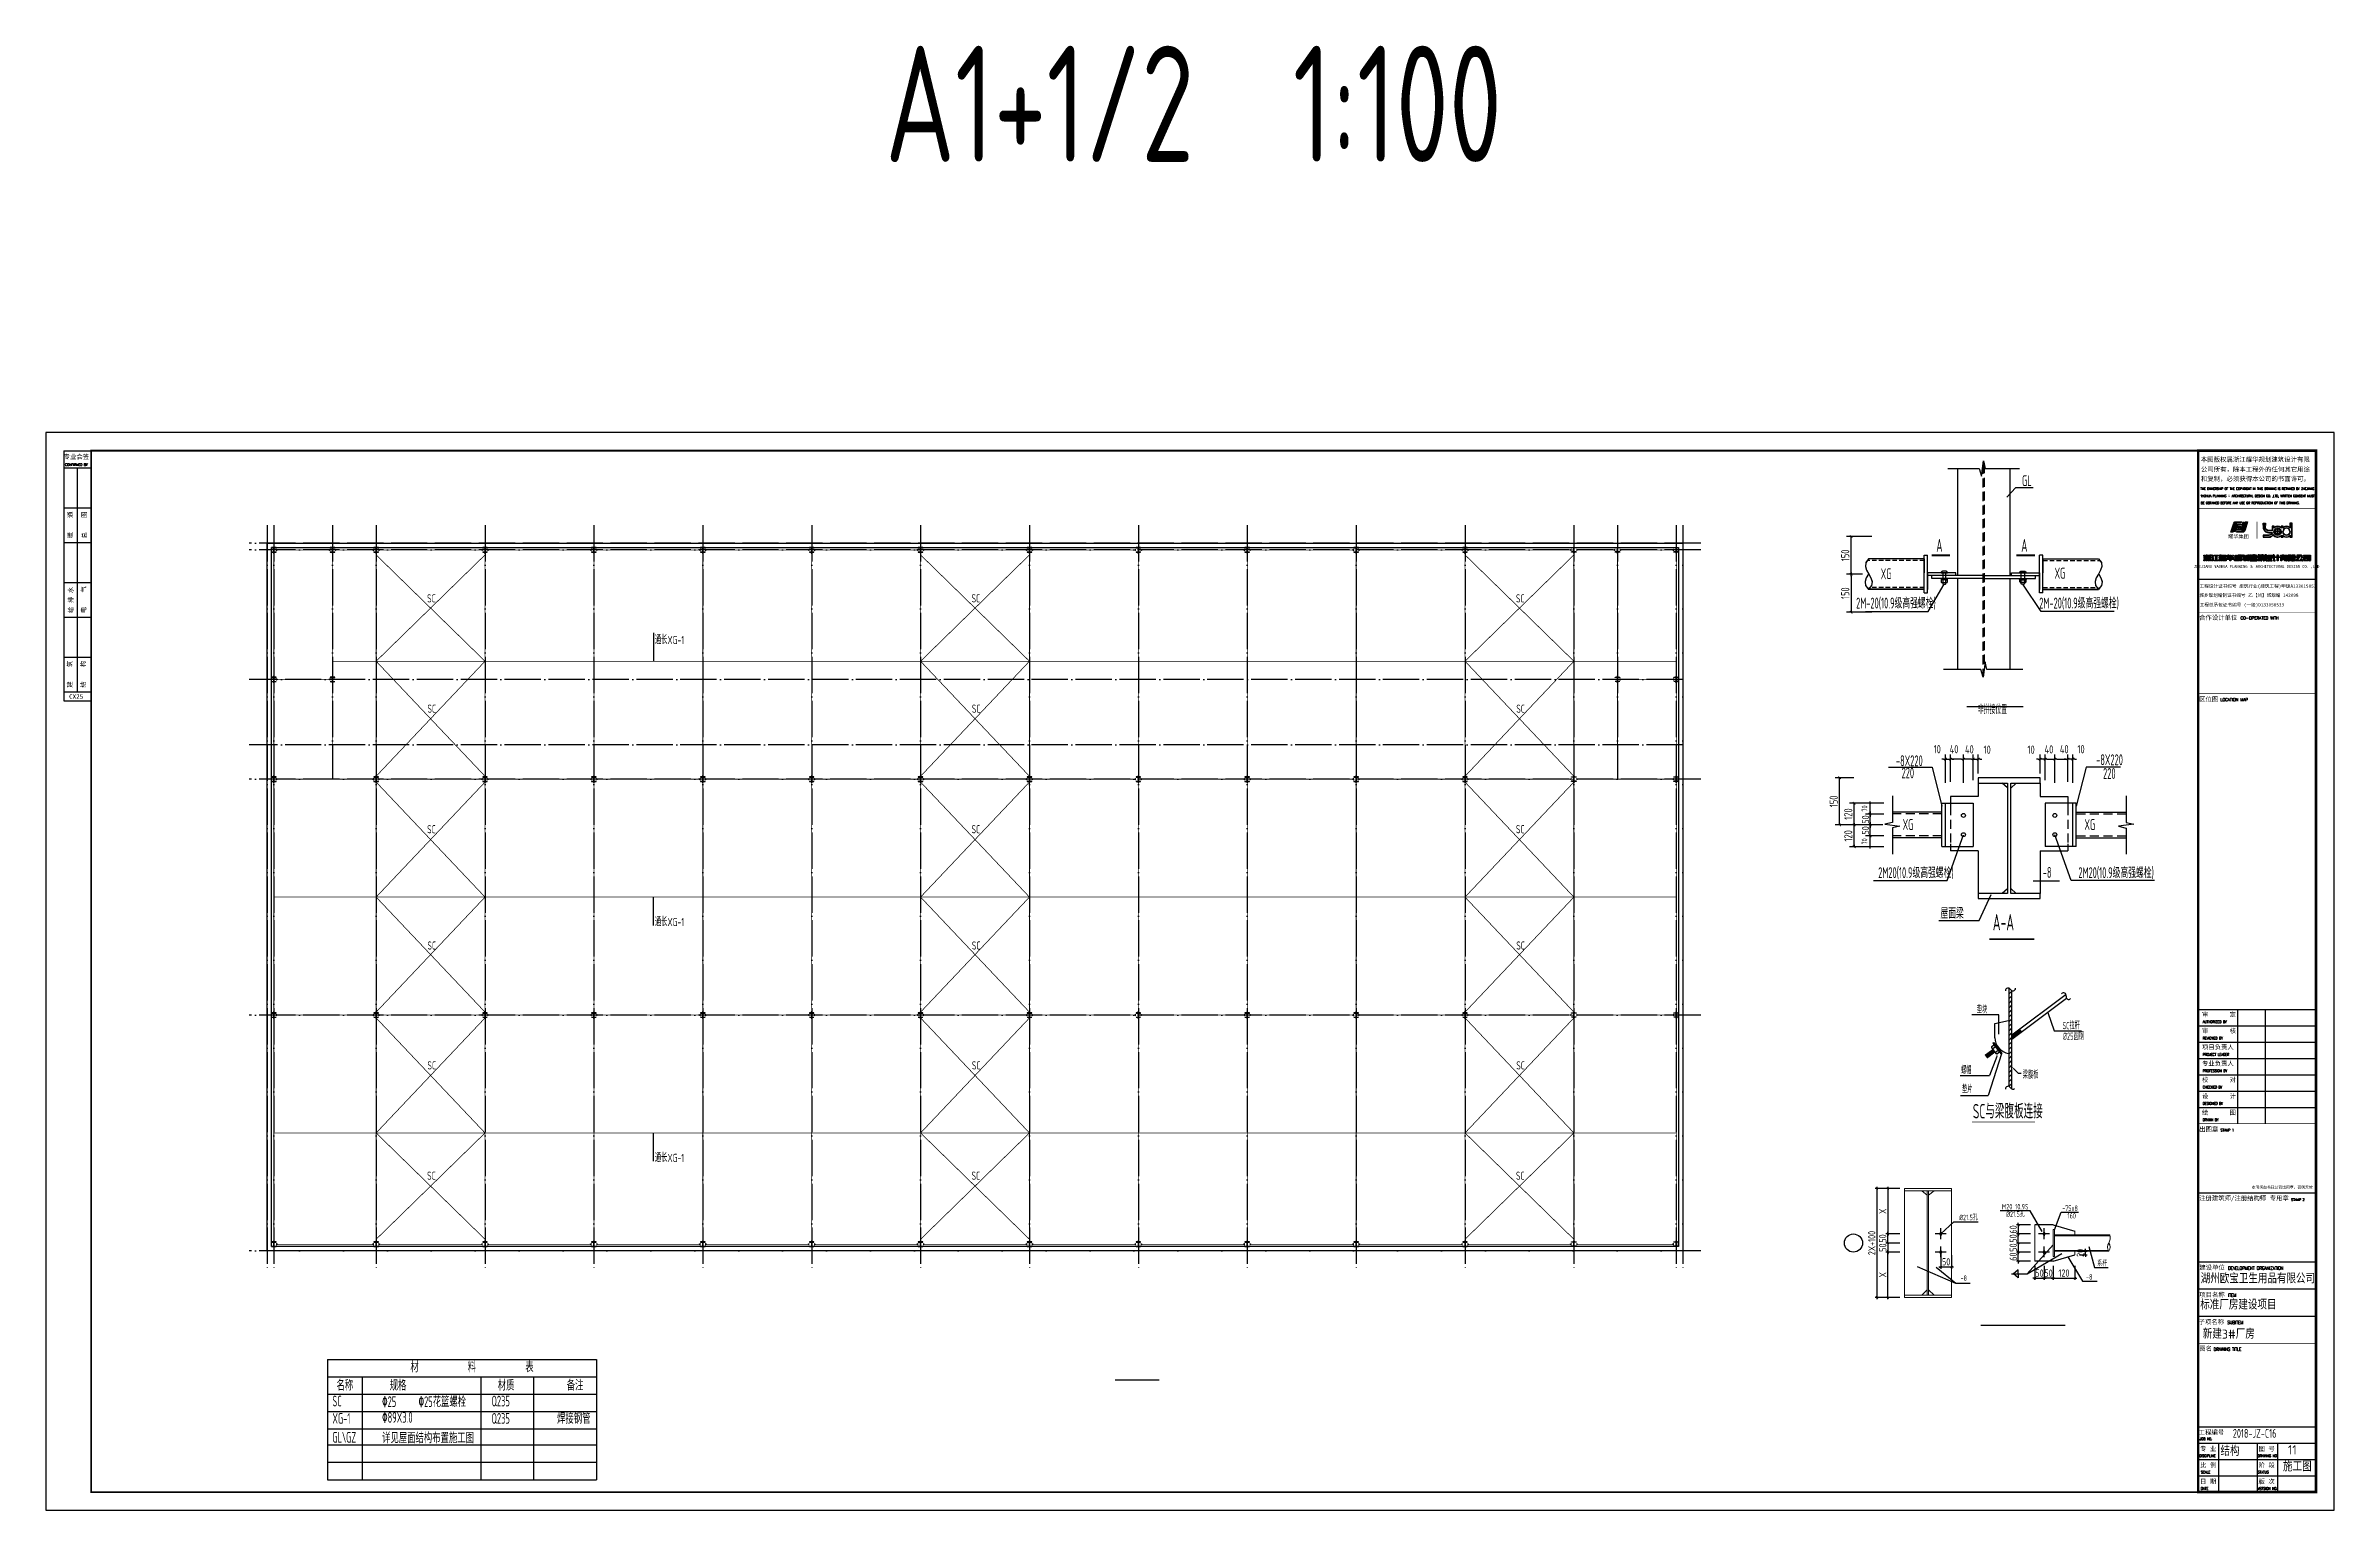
# Model space of a CAD drawing. Extents: x -138012 to 2129925, y -311560 to 0.
# Drawn here: x 1252906 to 1379006, y -198457 to -117738 of the extents above; entities that cross this region are included whole.
import ezdxf
from ezdxf.enums import TextEntityAlignment as Align

# ---------------------------------------------------------------- set-up
doc = ezdxf.new("R2010")
doc.units = 0
doc.header["$LTSCALE"] = 1000
doc.header["$MEASUREMENT"] = 0
for name, pattern in [('ACAD_ISO04W100', [30, 24, -3, 0, -3]), ('DASH', [0.35, 0.25, -0.1]), ('DASHED', [0.75, 0.5, -0.25]), ('DOTE', [2.42, 2, -0.2, 0.02, -0.2]), ('HIDDEN', [0.375, 0.25, -0.125])]:
    doc.linetypes.add(name, pattern=pattern)
doc.layers.get('0').update_dxf_attribs({"linetype": 'CONTINUOUS'})
doc.layers.get('Defpoints').update_dxf_attribs({"linetype": 'CONTINUOUS'})
for name, color, linetype in [('3', 3, 'CONTINUOUS'), ('ADIME', 3, 'CONTINUOUS'), ('AXIS', 3, 'CONTINUOUS'), ('DIM', 3, 'CONTINUOUS'), ('DIM_SYMB', 3, 'CONTINUOUS'), ('DOTE', 253, 'DOTE'), ('NUM', 7, 'CONTINUOUS'), ('PUB_DIM', 3, 'CONTINUOUS'), ('PUB_TEXT', 7, 'CONTINUOUS'), ('PUB_TITLE', 4, 'CONTINUOUS'), ('TEXT', 7, 'CONTINUOUS'), ('THICK', 6, 'CONTINUOUS'), ('WALL', 6, 'CONTINUOUS'), ('XG', 2, 'CONTINUOUS'), ('YC', 4, 'CONTINUOUS'), ('图层1', 53, 'CONTINUOUS'), ('图框', 4, 'CONTINUOUS'), ('字符串标注', 253, 'CONTINUOUS'), ('家具', 35, 'CONTINUOUS'), ('尺寸标注', 7, 'CONTINUOUS'), ('接板', 2, 'CONTINUOUS'), ('柱构件', 2, 'CONTINUOUS'), ('标注', 3, 'CONTINUOUS'), ('梁构件', 4, 'CONTINUOUS'), ('特细线', 8, 'CONTINUOUS'), ('螺栓', 2, 'CONTINUOUS'), ('轴线', 1, 'ACAD_ISO04W100')]:
    doc.layers.add(name, color=color, linetype=linetype)
doc.layers.add('细线', color=8, linetype='CONTINUOUS', lineweight=9)
doc.styles.add('-黑体', font='simhei.ttf', dxfattribs={"width": 0.8})
doc.styles.add('FF', font='tssdeng.shx', dxfattribs={"width": 0.7, "bigfont": 'tssdchn.shx'})
doc.styles.add('iIcon2', font='')
doc.styles.add('MIMI-TKWZ', font='romanc.shx', dxfattribs={"width": 0.75, "oblique": 15, "bigfont": 'bigfont.shx'})
doc.styles.add('STYLE1', font='tssdeng.shx', dxfattribs={"height": 8, "bigfont": 'tssdchn.shx'})
doc.styles.add('TSSD_Axis', font='Complex.shx', dxfattribs={"width": 0.7, "bigfont": 'hztxt.shx'})
doc.styles.add('TSSD_REIN', font='tssdeng.shx', dxfattribs={"width": 0.7, "bigfont": 'tssdchn.shx'})
doc.styles.add('图框艺术体', font='simhei.ttf', dxfattribs={"width": 0.9})
doc.styles.get('iIcon2').set_extended_font_data('SimSun')
doc.dimstyles.new('TSSD_20_100', dxfattribs={"dimtxt": 300, "dimasz": 80, "dimexe": 100, "dimexo": 250, "dimgap": 80, "dimtad": 1, "dimdec": 0, "dimlfac": 0.2, "dimzin": 0, "dimdsep": 46, "dimtxsty": 'TSSD_REIN', "dimblk": 'ARCHTICK', "dimcen": 0, "dimdle": 100, "dimclrd": 3, "dimclre": 3, "dimclrt": 7, "dimadec": 0, "dimazin": 0, "dimtfac": 1, "dimtdec": 0, "dimtix": 1, "dimtmove": 2, "dimatfit": 3, "dimldrblk": 'ARCHTICK', "dimfxl": 0, "dimtolj": 1, "dimtzin": 0, "dimarcsym": 0})
doc.dimstyles.new('TSSD_5_100', dxfattribs={"dimtxt": 450, "dimasz": 100, "dimexe": 250, "dimexo": 250, "dimgap": 100, "dimtad": 1, "dimdec": 0, "dimlfac": 0.05, "dimzin": 0, "dimdsep": 46, "dimtxsty": 'TSSD_REIN', "dimblk": '_TSDBK', "dimcen": 0, "dimclrt": 7, "dimadec": 0, "dimazin": 0, "dimtfac": 1, "dimtdec": 0, "dimtix": 1, "dimtmove": 2, "dimatfit": 3, "dimfxl": 0, "dimtolj": 1, "dimtzin": 0, "dimarcsym": 0})
pattern_1 = [(45, (1271546.24, -176381.81), (-127.15194, 127.15194), [])]

msp = doc.modelspace()

# ---------------------------------------------------------------- texts
at = {"layer": 'PUB_DIM', "char_height": 400, "attachment_point": 5, "rotation": 90, "style": 'TSSD_REIN'}
for insert in [(1353177.686, -160386.191), (1353177.686, -160986.191)]:
    msp.add_mtext('50', dxfattribs=dict(at, insert=insert))
at = {"layer": 'PUB_TEXT', "style": 'TSSD_REIN', "width": 0.6}
msp.add_text('SC与梁腹板连接', height=799.2, dxfattribs=at).set_placement((1359091.084, -176862.875, -654.28))
msp.add_text('SC与梁腹板连接', height=799.2, dxfattribs=at).set_placement((1359091.084, -176862.875, -654.28))
at = {"layer": 'PUB_TEXT', "style": 'STYLE1'}
for s, p in [('结构', (1372739.459, -195204.52)), ('11', (1376460.144, -195125.143)), ('施工图', (1376187.523, -196057.463))]:
    msp.add_text(s, height=500, dxfattribs=at).set_placement(p, align=Align.MIDDLE_LEFT)
at = {"layer": 'TEXT'}
for s, height, style, width, p in [('A1+1/2  1:100', 6400, 'FF', 0.7, (1299162.373, -124138.494)), ('GL', 600, 'TSSD_REIN', 0.55, (1361805.218, -142010.704)), ('GL', 600, 'TSSD_REIN', 0.55, (1361805.218, -142010.704)), ('XG ', 600, 'TSSD_REIN', 0.55, (1354017.009, -147139.909)), ('XG ', 600, 'TSSD_REIN', 0.55, (1354017.009, -147139.909)), ('XG ', 600, 'TSSD_REIN', 0.55, (1363596.062, -147108.208)), ('XG ', 600, 'TSSD_REIN', 0.55, (1363596.062, -147108.208)), ('SC', 450, 'TSSD_REIN', 0.6, (1273919.013, -148422.342)), ('SC', 450, 'TSSD_REIN', 0.6, (1303919.013, -148422.342)), ('SC', 450, 'TSSD_REIN', 0.6, (1333919.013, -148422.342)), ('2M-20(10.9级高强螺栓) ', 600, 'TSSD_REIN', 0.55, (1352661.864, -148756.341)), ('2M-20(10.9级高强螺栓) ', 600, 'TSSD_REIN', 0.55, (1352661.864, -148756.341)), ('2M-20(10.9级高强螺栓) ', 600, 'TSSD_REIN', 0.55, (1362754.439, -148756.341)), ('通长XG-1', 450, 'TSSD_REIN', 0.6, (1286463.338, -150716.783)), ('SC', 450, 'TSSD_REIN', 0.6, (1273937.763, -154502.345)), ('SC', 450, 'TSSD_REIN', 0.6, (1303937.763, -154502.345)), ('SC', 450, 'TSSD_REIN', 0.6, (1333937.763, -154502.345)), ('-8X220', 600, 'TSSD_REIN', 0.55, (1354856.648, -157448.564)), ('220', 600, 'TSSD_REIN', 0.55, (1355165.981, -158114.832)), ('-8X220', 600, 'TSSD_REIN', 0.55, (1365888.643, -157393.364)), ('220', 600, 'TSSD_REIN', 0.55, (1366270.153, -158150.239)), ('SC', 450, 'TSSD_REIN', 0.6, (1273919.013, -161146.165)), ('SC', 450, 'TSSD_REIN', 0.6, (1303919.013, -161146.165)), ('SC', 450, 'TSSD_REIN', 0.6, (1333919.013, -161146.165)), ('XG ', 600, 'TSSD_REIN', 0.55, (1355226.389, -160962.536)), ('XG ', 600, 'TSSD_REIN', 0.55, (1365242.475, -160962.536)), ('2M20(10.9级高强螺栓) ', 600, 'TSSD_REIN', 0.55, (1353879.157, -163615.029)), ('-8', 600, 'TSSD_REIN', 0.55, (1362944.832, -163599.738)), ('2M20(10.9级高强螺栓) ', 600, 'TSSD_REIN', 0.55, (1364908.957, -163615.029)), ('屋面梁', 600, 'TSSD_REIN', 0.55, (1357306.347, -165848.905)), ('通长XG-1', 450, 'TSSD_REIN', 0.6, (1286463.338, -166261.773)), ('SC', 450, 'TSSD_REIN', 0.6, (1273937.763, -167555.814)), ('SC', 450, 'TSSD_REIN', 0.6, (1303937.763, -167555.814)), ('SC', 450, 'TSSD_REIN', 0.6, (1333937.763, -167555.814)), ('垫块', 400, 'TSSD_REIN', 0.55, (1359311.598, -171068.277, 65)), ('垫块', 400, 'TSSD_REIN', 0.55, (1359311.598, -171068.277, 65)), ('SC', 450, 'TSSD_REIN', 0.6, (1273937.763, -174163.341)), ('SC', 450, 'TSSD_REIN', 0.6, (1303937.763, -174163.341)), ('SC', 450, 'TSSD_REIN', 0.6, (1333937.763, -174163.341)), ('垫片', 400, 'TSSD_REIN', 0.55, (1358498.077, -175459.6, 65)), ('垫片', 400, 'TSSD_REIN', 0.55, (1358498.077, -175459.6, 65)), ('梁腹板', 400, 'TSSD_REIN', 0.55, (1361846.648, -174659.474, 65)), ('梁腹板', 400, 'TSSD_REIN', 0.55, (1361846.648, -174659.474, 65)), ('通长XG-1', 450, 'TSSD_REIN', 0.6, (1286463.338, -179261.773)), ('SC', 450, 'TSSD_REIN', 0.6, (1273919.013, -180243.344)), ('SC', 450, 'TSSD_REIN', 0.6, (1303919.013, -180243.344)), ('SC', 450, 'TSSD_REIN', 0.6, (1333919.013, -180243.344)), ('材', 589.875, 'TSSD_REIN', 0.6, (1272998.945, -190853.75)), ('料', 589.875, 'TSSD_REIN', 0.6, (1276160.25, -190853.75)), ('表', 589.875, 'TSSD_REIN', 0.6, (1279329.761, -190853.75)), ('名称', 589.875, 'TSSD_REIN', 0.6, (1268924.194, -191860.559)), ('规格', 589.875, 'TSSD_REIN', 0.6, (1271857.212, -191860.559)), ('材质', 589.875, 'TSSD_REIN', 0.6, (1277813.858, -191860.559)), ('备注', 589.875, 'TSSD_REIN', 0.6, (1281613.567, -191860.559)), ('SC', 589.875, 'TSSD_REIN', 0.6, (1268700.335, -192733.86)), ('%%13025', 589.875, 'TSSD_REIN', 0.6, (1271439.518, -192767.228)), ('%%13025花篮螺栓', 589.875, 'TSSD_REIN', 0.6, (1273448.278, -192767.228)), ('Q235', 589.875, 'TSSD_REIN', 0.6, (1277469.6, -192733.86)), ('XG-1', 589.875, 'TSSD_REIN', 0.6, (1268700.335, -193690.891)), ('GL\\GZ', 589.875, 'TSSD_REIN', 0.6, (1268700.335, -194728.319)), ('详见屋面结构布置施工图', 589.875, 'TSSD_REIN', 0.6, (1271439.518, -194761.688)), ('%%13089X3.0', 589.875, 'TSSD_REIN', 0.6, (1271439.518, -193637.439)), ('Q235', 589.875, 'TSSD_REIN', 0.6, (1277469.6, -193690.891)), ('焊接钢管', 589.875, 'TSSD_REIN', 0.6, (1281080.4, -193690.891))]:
    msp.add_text(s, height=height, dxfattribs=dict(at, style=style, width=width)).set_placement(p)
at = {"layer": 'TEXT', "color": 0, "style": 'TSSD_REIN'}
for s, height, width, p in [('A', 720, 0.55, (1357079.64, -145633.079)), ('A', 720, 0.55, (1357079.64, -145633.079)), ('A', 720, 0.55, (1361760.592, -145633.079)), ('A', 720, 0.55, (1361760.592, -145633.079)), ('M20 10.9S', 300, 0.7, (1360699.448, -181877.686)), ('M20 10.9S', 300, 0.7, (1360699.448, -181877.686)), ('%%C21.5孔 ', 300, 0.7, (1360932.031, -182287.885)), ('%%C21.5孔 ', 300, 0.7, (1360932.031, -182287.885)), ('-75x8', 300, 0.7, (1364015.72, -181958.456)), ('-75x8', 300, 0.7, (1364015.72, -181958.456)), ('160', 300, 0.7, (1364309.032, -182376.737)), ('160', 300, 0.7, (1364309.032, -182376.737)), ('系杆', 300, 0.7, (1365947.324, -185004.728)), ('系杆', 300, 0.7, (1365947.324, -185004.728)), ('-8', 300, 0.7, (1365335.343, -185744.397)), ('-8', 300, 0.7, (1365335.343, -185744.397))]:
    msp.add_text(s, height=height, dxfattribs=dict(at, width=width)).set_placement(p)
at = {"layer": 'TEXT', "style": 'TSSD_REIN', "width": 0.55}
msp.add_text('非拼接位置', height=450, dxfattribs=at).set_placement((1360175.575, -154696.962), align=Align.BOTTOM_CENTER)
msp.add_text('非拼接位置', height=450, dxfattribs=at).set_placement((1360175.575, -154696.962), align=Align.BOTTOM_CENTER)
msp.add_text('A-A', height=900, dxfattribs=at).set_placement((1360193.087, -166766.19, 360), align=Align.BOTTOM_LEFT)
for s, p in [('SC拉杆', (1364034.964, -171744.054, 65)), ('SC拉杆', (1364034.964, -171744.054, 65)), ('%%C25圆钢', (1364061.513, -172331.023, 65)), ('%%C25圆钢', (1364061.513, -172331.023, 65)), ('螺帽', (1358447.055, -174208.708, 65)), ('螺帽', (1358447.055, -174208.708, 65))]:
    msp.add_text(s, height=400, dxfattribs=at).set_placement(p, align=Align.MIDDLE_LEFT)
at = {"layer": 'TEXT', "color": 0, "style": 'TSSD_REIN', "width": 0.7}
for s, p in [('%%C21.5孔 ', (1358934.215, -182286.349)), ('%%C21.5孔 ', (1358934.215, -182286.349)), ('-8', (1358592.085, -185664.502)), ('-8', (1358592.085, -185664.502))]:
    msp.add_text(s, height=300, dxfattribs=at).set_placement(p, align=Align.MIDDLE)
at = {"layer": '图层1', "style": 'TSSD_REIN', "width": 0.7}
msp.add_text('2018-JZ-C16 ', height=482.2695, dxfattribs=at).set_placement((1373419.046, -194460.096))

# ---------------------------------------------------------------- blocks, each defined once
blk = doc.blocks.new('_TSDBK')
blk.add_line((-1, 0), (0, 0))
at = {"const_width": 0.5}
blk.add_lwpolyline([(-0.7, -0.7), (0.7, 0.7)], dxfattribs=at)
blk = doc.blocks.new('*D154')
at = {"layer": 'Defpoints', "color": 0}
for p in [(1352385, -144784), (1353784, -144784), (1353254, -146870)]:
    blk.add_point(p, dxfattribs=at)
at = {"layer": 'PUB_DIM', "color": 0, "lineweight": -2}
for p, q in [((1353534, -144784), (1352135, -144784)), ((1352385, -146770), (1352385, -144884)), ((1353004, -146870), (1352135, -146870))]:
    blk.add_line(p, q, dxfattribs=at)
at = {"layer": 'PUB_DIM', "color": 0, "lineweight": -2, "xscale": 100, "yscale": 100, "zscale": 100}
for p, rotation in [((1352385, -144784), 90), ((1352385, -146870), 270)]:
    blk.add_blockref('_TSDBK', p, dxfattribs=dict(at, rotation=rotation))
at = {"layer": 'PUB_DIM', "color": 7, "insert": (1352060, -145827), "char_height": 450, "attachment_point": 5, "rotation": 90, "style": 'TSSD_REIN'}
blk.add_mtext('\\A1;150', dxfattribs=at)
blk = doc.blocks.new('*D155')
at = {"layer": 'Defpoints', "color": 0}
for p in [(1353254, -146870), (1352385, -148956), (1353784, -148956)]:
    blk.add_point(p, dxfattribs=at)
at = {"layer": 'PUB_DIM', "color": 0, "lineweight": -2}
for p, q in [((1353004, -146870), (1352135, -146870)), ((1352385, -146970), (1352385, -148856)), ((1353534, -148956), (1352135, -148956))]:
    blk.add_line(p, q, dxfattribs=at)
at = {"layer": 'PUB_DIM', "color": 0, "lineweight": -2, "xscale": 100, "yscale": 100, "zscale": 100}
for p, rotation in [((1352385, -146870), 90), ((1352385, -148956), 270)]:
    blk.add_blockref('_TSDBK', p, dxfattribs=dict(at, rotation=rotation))
at = {"layer": 'PUB_DIM', "color": 7, "insert": (1352060, -147913), "char_height": 450, "attachment_point": 5, "rotation": 90, "style": 'TSSD_REIN'}
blk.add_mtext('\\A1;150', dxfattribs=at)
blk = doc.blocks.new('*D147')
at = {"layer": 'Defpoints', "color": 0}
for p in [(1352385, -144784), (1353784, -144784), (1353254, -146870)]:
    blk.add_point(p, dxfattribs=at)
at = {"layer": 'PUB_DIM', "color": 0, "lineweight": -2}
for p, q in [((1353534, -144784), (1352135, -144784)), ((1352385, -146770), (1352385, -144884)), ((1353004, -146870), (1352135, -146870))]:
    blk.add_line(p, q, dxfattribs=at)
at = {"layer": 'PUB_DIM', "color": 0, "lineweight": -2, "xscale": 100, "yscale": 100, "zscale": 100}
for p, rotation in [((1352385, -144784), 90), ((1352385, -146870), 270)]:
    blk.add_blockref('_TSDBK', p, dxfattribs=dict(at, rotation=rotation))
at = {"layer": 'PUB_DIM', "color": 7, "insert": (1352060, -145827), "char_height": 450, "attachment_point": 5, "rotation": 90, "style": 'TSSD_REIN'}
blk.add_mtext('\\A1;150', dxfattribs=at)
blk = doc.blocks.new('*D148')
at = {"layer": 'Defpoints', "color": 0}
for p in [(1353254, -146870), (1352385, -148956), (1353784, -148956)]:
    blk.add_point(p, dxfattribs=at)
at = {"layer": 'PUB_DIM', "color": 0, "lineweight": -2}
for p, q in [((1353004, -146870), (1352135, -146870)), ((1352385, -146970), (1352385, -148856)), ((1353534, -148956), (1352135, -148956))]:
    blk.add_line(p, q, dxfattribs=at)
at = {"layer": 'PUB_DIM', "color": 0, "lineweight": -2, "xscale": 100, "yscale": 100, "zscale": 100}
for p, rotation in [((1352385, -146870), 90), ((1352385, -148956), 270)]:
    blk.add_blockref('_TSDBK', p, dxfattribs=dict(at, rotation=rotation))
at = {"layer": 'PUB_DIM', "color": 7, "insert": (1352060, -147913), "char_height": 450, "attachment_point": 5, "rotation": 90, "style": 'TSSD_REIN'}
blk.add_mtext('\\A1;150', dxfattribs=at)
blk = doc.blocks.new('*D149')
at = {"layer": 'Defpoints', "color": 0}
for p in [(1364333, -157054), (1364333, -158566), (1364607, -158617)]:
    blk.add_point(p, dxfattribs=at)
at = {"layer": 'PUB_DIM', "color": 0, "lineweight": -2}
for p, q in [((1364233, -157054), (1364133, -157054)), ((1364333, -158316), (1364333, -156804)), ((1364607, -157054), (1364333, -157054)), ((1364607, -158367), (1364607, -156804)), ((1364707, -157054), (1364807, -157054))]:
    blk.add_line(p, q, dxfattribs=at)
at = {"layer": 'PUB_DIM', "color": 0, "lineweight": -2, "xscale": 100, "yscale": 100, "zscale": 100}
blk.add_blockref('_TSDBK', (1364333, -157054), dxfattribs=at)
at = {"layer": 'PUB_DIM', "color": 0, "lineweight": -2, "xscale": 100, "yscale": 100, "zscale": 100, "rotation": 180}
blk.add_blockref('_TSDBK', (1364607, -157054), dxfattribs=at)
at = {"layer": 'PUB_DIM', "color": 7, "insert": (1365054, -156511), "char_height": 450, "attachment_point": 5, "style": 'TSSD_REIN'}
blk.add_mtext('\\A1;10', dxfattribs=at)
blk = doc.blocks.new('*D150')
at = {"layer": 'Defpoints', "color": 0}
for p in [(1362796, -157054), (1363070, -157074), (1362796, -158091)]:
    blk.add_point(p, dxfattribs=at)
at = {"layer": 'PUB_DIM', "color": 0, "lineweight": -2}
for p, q in [((1362696, -157054), (1362596, -157054)), ((1362796, -157841), (1362796, -156804)), ((1363070, -157054), (1362796, -157054)), ((1363070, -156824), (1363070, -156804)), ((1363170, -157054), (1363270, -157054))]:
    blk.add_line(p, q, dxfattribs=at)
at = {"layer": 'PUB_DIM', "color": 0, "lineweight": -2, "xscale": 100, "yscale": 100, "zscale": 100}
blk.add_blockref('_TSDBK', (1362796, -157054), dxfattribs=at)
at = {"layer": 'PUB_DIM', "color": 0, "lineweight": -2, "xscale": 100, "yscale": 100, "zscale": 100, "rotation": 180}
blk.add_blockref('_TSDBK', (1363070, -157054), dxfattribs=at)
at = {"layer": 'PUB_DIM', "color": 7, "insert": (1362302, -156536), "char_height": 450, "attachment_point": 5, "style": 'TSSD_REIN'}
blk.add_mtext('\\A1;10', dxfattribs=at)
blk = doc.blocks.new('*D151')
at = {"layer": 'Defpoints', "color": 0}
for p in [(1364333, -157054), (1363612, -158617), (1364333, -158566)]:
    blk.add_point(p, dxfattribs=at)
at = {"layer": 'PUB_DIM', "color": 0, "lineweight": -2}
for p, q in [((1363612, -158367), (1363612, -156804)), ((1363712, -157054), (1364233, -157054)), ((1364333, -158316), (1364333, -156804))]:
    blk.add_line(p, q, dxfattribs=at)
at = {"layer": 'PUB_DIM', "color": 0, "lineweight": -2, "xscale": 100, "yscale": 100, "zscale": 100, "rotation": 180}
blk.add_blockref('_TSDBK', (1363612, -157054), dxfattribs=at)
at = {"layer": 'PUB_DIM', "color": 0, "lineweight": -2, "xscale": 100, "yscale": 100, "zscale": 100}
blk.add_blockref('_TSDBK', (1364333, -157054), dxfattribs=at)
at = {"layer": 'PUB_DIM', "color": 7, "insert": (1364129, -156511), "char_height": 450, "attachment_point": 5, "style": 'TSSD_REIN'}
blk.add_mtext('\\A1;40', dxfattribs=at)
blk = doc.blocks.new('*D152')
at = {"layer": 'Defpoints', "color": 0}
for p in [(1363612, -157054), (1363612, -157507), (1363070, -158464)]:
    blk.add_point(p, dxfattribs=at)
at = {"layer": 'PUB_DIM', "color": 0, "lineweight": -2}
for p, q in [((1363070, -158214), (1363070, -156804)), ((1363170, -157054), (1363512, -157054)), ((1363612, -157257), (1363612, -156804))]:
    blk.add_line(p, q, dxfattribs=at)
at = {"layer": 'PUB_DIM', "color": 0, "lineweight": -2, "xscale": 100, "yscale": 100, "zscale": 100, "rotation": 180}
blk.add_blockref('_TSDBK', (1363070, -157054), dxfattribs=at)
at = {"layer": 'PUB_DIM', "color": 0, "lineweight": -2, "xscale": 100, "yscale": 100, "zscale": 100}
blk.add_blockref('_TSDBK', (1363612, -157054), dxfattribs=at)
at = {"layer": 'PUB_DIM', "color": 7, "insert": (1363286, -156522), "char_height": 450, "attachment_point": 5, "style": 'TSSD_REIN'}
blk.add_mtext('\\A1;40', dxfattribs=at)
blk = doc.blocks.new('*D153')
at = {"layer": 'Defpoints', "color": 0}
for p in [(1359117, -157074), (1359391, -157054), (1359391, -158091)]:
    blk.add_point(p, dxfattribs=at)
at = {"layer": 'PUB_DIM', "color": 0, "lineweight": -2}
for p, q in [((1359017, -157054), (1358917, -157054)), ((1359117, -156824), (1359117, -156804)), ((1359117, -157054), (1359391, -157054)), ((1359391, -157841), (1359391, -156804)), ((1359491, -157054), (1359591, -157054))]:
    blk.add_line(p, q, dxfattribs=at)
at = {"layer": 'PUB_DIM', "color": 0, "lineweight": -2, "xscale": 100, "yscale": 100, "zscale": 100}
blk.add_blockref('_TSDBK', (1359117, -157054), dxfattribs=at)
at = {"layer": 'PUB_DIM', "color": 0, "lineweight": -2, "xscale": 100, "yscale": 100, "zscale": 100, "rotation": 180}
blk.add_blockref('_TSDBK', (1359391, -157054), dxfattribs=at)
at = {"layer": 'PUB_DIM', "color": 7, "insert": (1359884, -156536), "char_height": 450, "attachment_point": 5, "style": 'TSSD_REIN'}
blk.add_mtext('\\A1;10', dxfattribs=at)
blk = doc.blocks.new('*D156')
at = {"layer": 'Defpoints', "color": 0}
for p in [(1357853, -157054), (1357579, -158617), (1357853, -158566)]:
    blk.add_point(p, dxfattribs=at)
at = {"layer": 'PUB_DIM', "color": 0, "lineweight": -2}
for p, q in [((1357479, -157054), (1357379, -157054)), ((1357579, -158367), (1357579, -156804)), ((1357579, -157054), (1357853, -157054)), ((1357853, -158316), (1357853, -156804)), ((1357953, -157054), (1358053, -157054))]:
    blk.add_line(p, q, dxfattribs=at)
at = {"layer": 'PUB_DIM', "color": 0, "lineweight": -2, "xscale": 100, "yscale": 100, "zscale": 100}
blk.add_blockref('_TSDBK', (1357579, -157054), dxfattribs=at)
at = {"layer": 'PUB_DIM', "color": 0, "lineweight": -2, "xscale": 100, "yscale": 100, "zscale": 100, "rotation": 180}
blk.add_blockref('_TSDBK', (1357853, -157054), dxfattribs=at)
at = {"layer": 'PUB_DIM', "color": 7, "insert": (1357133, -156511), "char_height": 450, "attachment_point": 5, "style": 'TSSD_REIN'}
blk.add_mtext('\\A1;10', dxfattribs=at)
blk = doc.blocks.new('*D157')
at = {"layer": 'Defpoints', "color": 0}
for p in [(1358575, -157054), (1358575, -157507), (1359117, -158464)]:
    blk.add_point(p, dxfattribs=at)
at = {"layer": 'PUB_DIM', "color": 0, "lineweight": -2}
for p, q in [((1358575, -157257), (1358575, -156804)), ((1359017, -157054), (1358675, -157054)), ((1359117, -158214), (1359117, -156804))]:
    blk.add_line(p, q, dxfattribs=at)
at = {"layer": 'PUB_DIM', "color": 0, "lineweight": -2, "xscale": 100, "yscale": 100, "zscale": 100, "rotation": 180}
blk.add_blockref('_TSDBK', (1358575, -157054), dxfattribs=at)
at = {"layer": 'PUB_DIM', "color": 0, "lineweight": -2, "xscale": 100, "yscale": 100, "zscale": 100}
blk.add_blockref('_TSDBK', (1359117, -157054), dxfattribs=at)
at = {"layer": 'PUB_DIM', "color": 7, "insert": (1358901, -156522), "char_height": 450, "attachment_point": 5, "style": 'TSSD_REIN'}
blk.add_mtext('\\A1;40', dxfattribs=at)
blk = doc.blocks.new('*D158')
at = {"layer": 'Defpoints', "color": 0}
for p in [(1357853, -157054), (1357853, -158566), (1358575, -158617)]:
    blk.add_point(p, dxfattribs=at)
at = {"layer": 'PUB_DIM', "color": 0, "lineweight": -2}
for p, q in [((1357853, -158316), (1357853, -156804)), ((1358475, -157054), (1357953, -157054)), ((1358575, -158367), (1358575, -156804))]:
    blk.add_line(p, q, dxfattribs=at)
at = {"layer": 'PUB_DIM', "color": 0, "lineweight": -2, "xscale": 100, "yscale": 100, "zscale": 100, "rotation": 180}
blk.add_blockref('_TSDBK', (1357853, -157054), dxfattribs=at)
at = {"layer": 'PUB_DIM', "color": 0, "lineweight": -2, "xscale": 100, "yscale": 100, "zscale": 100}
blk.add_blockref('_TSDBK', (1358575, -157054), dxfattribs=at)
at = {"layer": 'PUB_DIM', "color": 7, "insert": (1358057, -156511), "char_height": 450, "attachment_point": 5, "style": 'TSSD_REIN'}
blk.add_mtext('\\A1;40', dxfattribs=at)
blk = doc.blocks.new('*D159')
at = {"layer": 'Defpoints', "color": 0}
for p in [(1351751, -158086), (1352785, -158086), (1352785, -160686)]:
    blk.add_point(p, dxfattribs=at)
at = {"layer": 'PUB_DIM', "color": 0, "lineweight": -2}
for p, q in [((1352535, -158086), (1351501, -158086)), ((1351751, -160586), (1351751, -158186)), ((1352535, -160686), (1351501, -160686))]:
    blk.add_line(p, q, dxfattribs=at)
at = {"layer": 'PUB_DIM', "color": 0, "lineweight": -2, "xscale": 100, "yscale": 100, "zscale": 100}
for p, rotation in [((1351751, -158086), 90), ((1351751, -160686), 270)]:
    blk.add_blockref('_TSDBK', p, dxfattribs=dict(at, rotation=rotation))
at = {"layer": 'PUB_DIM', "color": 7, "insert": (1351426, -159386), "char_height": 450, "attachment_point": 5, "rotation": 90, "style": 'TSSD_REIN'}
blk.add_mtext('\\A1;150', dxfattribs=at)
blk = doc.blocks.new('*D160')
at = {"layer": 'Defpoints', "color": 0}
for p in [(1352552, -160686), (1354078, -160686), (1354078, -161886)]:
    blk.add_point(p, dxfattribs=at)
at = {"layer": 'PUB_DIM', "color": 0, "lineweight": -2}
for p, q in [((1353828, -160686), (1352302, -160686)), ((1352552, -161786), (1352552, -160786)), ((1353828, -161886), (1352302, -161886))]:
    blk.add_line(p, q, dxfattribs=at)
at = {"layer": 'PUB_DIM', "color": 0, "lineweight": -2, "xscale": 100, "yscale": 100, "zscale": 100}
for p, rotation in [((1352552, -160686), 90), ((1352552, -161886), 270)]:
    blk.add_blockref('_TSDBK', p, dxfattribs=dict(at, rotation=rotation))
at = {"layer": 'PUB_DIM', "color": 7, "insert": (1352227, -161286), "char_height": 450, "attachment_point": 5, "rotation": 90, "style": 'TSSD_REIN'}
blk.add_mtext('\\A1;120', dxfattribs=at)
blk = doc.blocks.new('_ArchTick')
at = {"color": 0, "linetype": 'ByBlock', "const_width": 0.4}
blk.add_lwpolyline([(-0.5, -0.5), (0.5, 0.5)], dxfattribs=at)
blk = doc.blocks.new('*D161')
at = {"layer": 'Defpoints', "color": 0}
for p in [(1353428, -161286), (1354438, -161286), (1354438, -161886)]:
    blk.add_point(p, dxfattribs=at)
at = {"layer": 'TEXT', "color": 3, "lineweight": -2}
for p, q in [((1354188, -161286), (1353328, -161286)), ((1353428, -161986), (1353428, -161186)), ((1354188, -161886), (1353328, -161886))]:
    blk.add_line(p, q, dxfattribs=at)
at = {"layer": 'TEXT', "color": 3, "lineweight": -2, "xscale": 80, "yscale": 80, "zscale": 80}
for p, rotation in [((1353428, -161286), 90), ((1353428, -161886), 270)]:
    blk.add_blockref('_ArchTick', p, dxfattribs=dict(at, rotation=rotation))
at = {"layer": 'TEXT', "color": 7, "insert": (1353124, -161593), "char_height": 300, "attachment_point": 5, "rotation": 90, "style": 'TSSD_REIN'}
blk.add_mtext('\\A1;70', dxfattribs=at)
blk = doc.blocks.new('_DIMX')
blk.add_line((-150, 0), (150, 0))
at = {"const_width": 50}
blk.add_lwpolyline([(-70, -70), (70, 70)], dxfattribs=at)
blk = doc.blocks.new('*D162')
at = {"layer": 'Defpoints', "color": 0}
for p in [(1352552, -159486), (1354078, -159486), (1354078, -160686)]:
    blk.add_point(p, dxfattribs=at)
at = {"layer": 'PUB_DIM', "color": 0, "lineweight": -2}
for p, q in [((1353828, -159486), (1352302, -159486)), ((1352552, -160586), (1352552, -159586)), ((1353828, -160686), (1352302, -160686))]:
    blk.add_line(p, q, dxfattribs=at)
at = {"layer": 'PUB_DIM', "color": 0, "lineweight": -2, "xscale": 100, "yscale": 100, "zscale": 100}
for p, rotation in [((1352552, -159486), 90), ((1352552, -160686), 270)]:
    blk.add_blockref('_TSDBK', p, dxfattribs=dict(at, rotation=rotation))
at = {"layer": 'PUB_DIM', "color": 7, "insert": (1352227, -160086), "char_height": 450, "attachment_point": 5, "rotation": 90, "style": 'TSSD_REIN'}
blk.add_mtext('\\A1;120', dxfattribs=at)
blk = doc.blocks.new('*D163')
at = {"layer": 'Defpoints', "color": 0}
for p in [(1353428, -159486), (1354438, -159486), (1354438, -160086)]:
    blk.add_point(p, dxfattribs=at)
at = {"layer": 'TEXT', "color": 3, "lineweight": -2}
for p, q in [((1354188, -159486), (1353328, -159486)), ((1354188, -160086), (1353328, -160086)), ((1353428, -160186), (1353428, -159386))]:
    blk.add_line(p, q, dxfattribs=at)
at = {"layer": 'TEXT', "color": 3, "lineweight": -2, "xscale": 80, "yscale": 80, "zscale": 80}
for p, rotation in [((1353428, -159486), 90), ((1353428, -160086), 270)]:
    blk.add_blockref('_ArchTick', p, dxfattribs=dict(at, rotation=rotation))
at = {"layer": 'TEXT', "color": 7, "insert": (1353124, -159780), "char_height": 300, "attachment_point": 5, "rotation": 90, "style": 'TSSD_REIN'}
blk.add_mtext('\\A1;70', dxfattribs=at)
blk = doc.blocks.new('*D164')
at = {"layer": 'Defpoints', "color": 0}
for p in [(1354404, -184229), (1355321, -184229), (1355321, -186729)]:
    blk.add_point(p, dxfattribs=at)
at = {"layer": 'PUB_DIM', "color": 3, "lineweight": -2}
for p, q in [((1355071, -184229), (1354304, -184229)), ((1354404, -186829), (1354404, -184129)), ((1355071, -186729), (1354304, -186729))]:
    blk.add_line(p, q, dxfattribs=at)
at = {"layer": 'PUB_DIM', "color": 3, "lineweight": -2, "xscale": 120, "yscale": 120, "zscale": 120}
for p, rotation in [((1354404, -184229), 90), ((1354404, -186729), 270)]:
    blk.add_blockref('_ArchTick', p, dxfattribs=dict(at, rotation=rotation))
at = {"layer": 'PUB_DIM', "color": 7, "insert": (1354124, -185479), "char_height": 400, "attachment_point": 5, "rotation": 90, "style": 'TSSD_REIN'}
blk.add_mtext('\\A1;X', dxfattribs=at)
blk = doc.blocks.new('*D165')
at = {"layer": 'Defpoints', "color": 0}
for p in [(1357321, -184096), (1357921, -184155), (1357921, -185043)]:
    blk.add_point(p, dxfattribs=at)
at = {"layer": 'PUB_DIM', "color": 3, "lineweight": -2}
for p, q in [((1357221, -185043), (1358021, -185043)), ((1357321, -184346), (1357321, -185143)), ((1357921, -184405), (1357921, -185143))]:
    blk.add_line(p, q, dxfattribs=at)
at = {"layer": 'PUB_DIM', "color": 3, "lineweight": -2, "xscale": 120, "yscale": 120, "zscale": 120, "rotation": 180}
blk.add_blockref('_ArchTick', (1357321, -185043), dxfattribs=at)
at = {"layer": 'PUB_DIM', "color": 3, "lineweight": -2, "xscale": 120, "yscale": 120, "zscale": 120}
blk.add_blockref('_ArchTick', (1357921, -185043), dxfattribs=at)
at = {"layer": 'PUB_DIM', "color": 7, "insert": (1357621, -184763), "char_height": 400, "attachment_point": 5, "style": 'TSSD_REIN'}
blk.add_mtext('\\A1;50', dxfattribs=at)
blk = doc.blocks.new('*D166')
at = {"layer": 'Defpoints', "color": 0}
for p in [(1355321, -183729), (1354404, -184229), (1355321, -184229)]:
    blk.add_point(p, dxfattribs=at)
at = {"layer": 'PUB_DIM', "color": 3, "lineweight": -2}
for p, q in [((1355071, -183729), (1354304, -183729)), ((1354404, -183729), (1354404, -183609)), ((1354404, -183729), (1354404, -184229)), ((1355071, -184229), (1354304, -184229)), ((1354404, -184229), (1354404, -184349))]:
    blk.add_line(p, q, dxfattribs=at)
at = {"layer": 'PUB_DIM', "color": 3, "lineweight": -2, "xscale": 120, "yscale": 120, "zscale": 120}
for p, rotation in [((1354404, -183729), 270), ((1354404, -184229), 90)]:
    blk.add_blockref('_ArchTick', p, dxfattribs=dict(at, rotation=rotation))
at = {"layer": 'PUB_DIM', "color": 7, "insert": (1354124, -183979), "char_height": 400, "attachment_point": 5, "rotation": 90, "style": 'TSSD_REIN'}
blk.add_mtext('\\A1;50', dxfattribs=at)
blk = doc.blocks.new('*D167')
at = {"layer": 'Defpoints', "color": 0}
for p in [(1355321, -180729), (1353804, -186729), (1355321, -186729)]:
    blk.add_point(p, dxfattribs=at)
at = {"layer": 'PUB_DIM', "color": 3, "lineweight": -2}
for p, q in [((1355071, -180729), (1353704, -180729)), ((1353804, -180629), (1353804, -186829)), ((1355071, -186729), (1353704, -186729))]:
    blk.add_line(p, q, dxfattribs=at)
at = {"layer": 'PUB_DIM', "color": 3, "lineweight": -2, "xscale": 120, "yscale": 120, "zscale": 120}
for p, rotation in [((1353804, -180729), 90), ((1353804, -186729), 270)]:
    blk.add_blockref('_ArchTick', p, dxfattribs=dict(at, rotation=rotation))
at = {"layer": 'PUB_DIM', "color": 7, "insert": (1353524, -183729), "char_height": 400, "attachment_point": 5, "rotation": 90, "style": 'TSSD_REIN'}
blk.add_mtext('\\A1;2X+100', dxfattribs=at)
blk = doc.blocks.new('*D168')
at = {"layer": 'Defpoints', "color": 0}
for p in [(1354404, -183229), (1355321, -183229), (1355321, -183729)]:
    blk.add_point(p, dxfattribs=at)
at = {"layer": 'PUB_DIM', "color": 3, "lineweight": -2}
for p, q in [((1355071, -183229), (1354304, -183229)), ((1355071, -183729), (1354304, -183729)), ((1354404, -183229), (1354404, -183109)), ((1354404, -183729), (1354404, -183229)), ((1354404, -183729), (1354404, -183849))]:
    blk.add_line(p, q, dxfattribs=at)
at = {"layer": 'PUB_DIM', "color": 3, "lineweight": -2, "xscale": 120, "yscale": 120, "zscale": 120}
for p, rotation in [((1354404, -183229), 270), ((1354404, -183729), 90)]:
    blk.add_blockref('_ArchTick', p, dxfattribs=dict(at, rotation=rotation))
at = {"layer": 'PUB_DIM', "color": 7, "insert": (1354124, -183479), "char_height": 400, "attachment_point": 5, "rotation": 90, "style": 'TSSD_REIN'}
blk.add_mtext('\\A1;50', dxfattribs=at)
blk = doc.blocks.new('*D169')
at = {"layer": 'Defpoints', "color": 0}
for p in [(1355321, -180729), (1354404, -183229), (1355321, -183229)]:
    blk.add_point(p, dxfattribs=at)
at = {"layer": 'PUB_DIM', "color": 3, "lineweight": -2}
for p, q in [((1355071, -180729), (1354304, -180729)), ((1354404, -180629), (1354404, -183329)), ((1355071, -183229), (1354304, -183229))]:
    blk.add_line(p, q, dxfattribs=at)
at = {"layer": 'PUB_DIM', "color": 3, "lineweight": -2, "xscale": 120, "yscale": 120, "zscale": 120}
for p, rotation in [((1354404, -180729), 90), ((1354404, -183229), 270)]:
    blk.add_blockref('_ArchTick', p, dxfattribs=dict(at, rotation=rotation))
at = {"layer": 'PUB_DIM', "color": 7, "insert": (1354124, -181979), "char_height": 400, "attachment_point": 5, "rotation": 90, "style": 'TSSD_REIN'}
blk.add_mtext('\\A1;X', dxfattribs=at)
blk = doc.blocks.new('A$C2FB958E1')
at = {"layer": '特细线'}
h = blk.add_hatch(color=256, dxfattribs=at)
h.paths.add_polyline_path([(325, 328), (325, 291, 0.4142136), (362, 328)])
h.paths.add_polyline_path([(288, 328, 0.4142136), (325, 291), (325, 328)])
h.paths.add_polyline_path([(325, 328), (325, 366, 0.4142136), (288, 328)])
h.paths.add_polyline_path([(325, 328), (362, 328, 0.4142136), (325, 366)])
blk.add_circle((325, 328), 37.4, dxfattribs=at)
at = {"layer": '细线'}
for p, q in [((250, 328), (325, 468)), ((325, 188), (250, 328)), ((325, 468), (400, 328)), ((400, 328), (325, 188))]:
    blk.add_line(p, q, dxfattribs=at)
at = {"layer": '轴线', "ltscale": 0.2}
for p, q in [((650, 328), (0, 328)), ((325, 628), (325, 0))]:
    blk.add_line(p, q, dxfattribs=at)
blk = doc.blocks.new('ts_axno')
at = {"color": 0, "linetype": 'ByBlock', "lineweight": -2}
blk.add_circle((0, 0), 0.5, dxfattribs=at)
at = {"color": 0, "linetype": 'ByBlock', "lineweight": -2, "style": 'TSSD_Axis', "width": 0.7}
blk.add_attdef('A', text='', height=0.6, dxfattribs=at).set_placement((0, 0), align=Align.MIDDLE_CENTER)
blk = doc.blocks.new('*D170')
at = {"layer": 'Defpoints', "color": 0}
for p in [(1361598, -183229), (1362515, -183229), (1362515, -183729)]:
    blk.add_point(p, dxfattribs=at)
at = {"layer": 'PUB_DIM', "color": 3, "lineweight": -2}
for p, q in [((1362265, -183229), (1361498, -183229)), ((1362265, -183729), (1361498, -183729)), ((1361598, -183229), (1361598, -183109)), ((1361598, -183729), (1361598, -183229)), ((1361598, -183729), (1361598, -183849))]:
    blk.add_line(p, q, dxfattribs=at)
at = {"layer": 'PUB_DIM', "color": 3, "lineweight": -2, "xscale": 120, "yscale": 120, "zscale": 120}
for p, rotation in [((1361598, -183229), 270), ((1361598, -183729), 90)]:
    blk.add_blockref('_ArchTick', p, dxfattribs=dict(at, rotation=rotation))
at = {"layer": 'PUB_DIM', "color": 7, "insert": (1361318, -183479), "char_height": 400, "attachment_point": 5, "rotation": 90, "style": 'TSSD_REIN'}
blk.add_mtext('\\A1;50', dxfattribs=at)
blk = doc.blocks.new('*D171')
at = {"layer": 'Defpoints', "color": 0}
for p in [(1362515, -183729), (1361598, -184229), (1362515, -184229)]:
    blk.add_point(p, dxfattribs=at)
at = {"layer": 'PUB_DIM', "color": 3, "lineweight": -2}
for p, q in [((1362265, -183729), (1361498, -183729)), ((1361598, -183729), (1361598, -183609)), ((1361598, -183729), (1361598, -184229)), ((1362265, -184229), (1361498, -184229)), ((1361598, -184229), (1361598, -184349))]:
    blk.add_line(p, q, dxfattribs=at)
at = {"layer": 'PUB_DIM', "color": 3, "lineweight": -2, "xscale": 120, "yscale": 120, "zscale": 120}
for p, rotation in [((1361598, -183729), 270), ((1361598, -184229), 90)]:
    blk.add_blockref('_ArchTick', p, dxfattribs=dict(at, rotation=rotation))
at = {"layer": 'PUB_DIM', "color": 7, "insert": (1361318, -183979), "char_height": 400, "attachment_point": 5, "rotation": 90, "style": 'TSSD_REIN'}
blk.add_mtext('\\A1;50', dxfattribs=at)
blk = doc.blocks.new('*D172')
at = {"layer": 'Defpoints', "color": 0}
for p in [(1362515, -182729), (1361598, -183229), (1362515, -183229)]:
    blk.add_point(p, dxfattribs=at)
at = {"layer": 'PUB_DIM', "color": 3, "lineweight": -2}
for p, q in [((1362265, -182729), (1361498, -182729)), ((1361598, -182729), (1361598, -182609)), ((1361598, -182729), (1361598, -183229)), ((1362265, -183229), (1361498, -183229)), ((1361598, -183229), (1361598, -183349))]:
    blk.add_line(p, q, dxfattribs=at)
at = {"layer": 'PUB_DIM', "color": 3, "lineweight": -2, "xscale": 120, "yscale": 120, "zscale": 120}
for p, rotation in [((1361598, -182729), 270), ((1361598, -183229), 90)]:
    blk.add_blockref('_ArchTick', p, dxfattribs=dict(at, rotation=rotation))
at = {"layer": 'PUB_DIM', "color": 7, "insert": (1361318, -182979), "char_height": 400, "attachment_point": 5, "rotation": 90, "style": 'TSSD_REIN'}
blk.add_mtext('\\A1;60', dxfattribs=at)
blk = doc.blocks.new('*D173')
at = {"layer": 'Defpoints', "color": 0}
for p in [(1361598, -184229), (1362515, -184229), (1362515, -184729)]:
    blk.add_point(p, dxfattribs=at)
at = {"layer": 'PUB_DIM', "color": 3, "lineweight": -2}
for p, q in [((1362265, -184229), (1361498, -184229)), ((1362265, -184729), (1361498, -184729)), ((1361598, -184229), (1361598, -184109)), ((1361598, -184729), (1361598, -184229)), ((1361598, -184729), (1361598, -184849))]:
    blk.add_line(p, q, dxfattribs=at)
at = {"layer": 'PUB_DIM', "color": 3, "lineweight": -2, "xscale": 120, "yscale": 120, "zscale": 120}
for p, rotation in [((1361598, -184229), 270), ((1361598, -184729), 90)]:
    blk.add_blockref('_ArchTick', p, dxfattribs=dict(at, rotation=rotation))
at = {"layer": 'PUB_DIM', "color": 7, "insert": (1361318, -184479), "char_height": 400, "attachment_point": 5, "rotation": 90, "style": 'TSSD_REIN'}
blk.add_mtext('\\A1;60', dxfattribs=at)
blk = doc.blocks.new('*D174')
at = {"layer": 'Defpoints', "color": 0}
for p in [(1362515, -184729), (1363015, -184729), (1363015, -185665)]:
    blk.add_point(p, dxfattribs=at)
at = {"layer": 'PUB_DIM', "color": 3, "lineweight": -2}
for p, q in [((1362515, -184979), (1362515, -185765)), ((1363015, -184979), (1363015, -185765)), ((1362515, -185665), (1362395, -185665)), ((1362515, -185665), (1363015, -185665)), ((1363015, -185665), (1363135, -185665))]:
    blk.add_line(p, q, dxfattribs=at)
at = {"layer": 'PUB_DIM', "color": 3, "lineweight": -2, "xscale": 120, "yscale": 120, "zscale": 120}
blk.add_blockref('_ArchTick', (1362515, -185665), dxfattribs=at)
at = {"layer": 'PUB_DIM', "color": 3, "lineweight": -2, "xscale": 120, "yscale": 120, "zscale": 120, "rotation": 180}
blk.add_blockref('_ArchTick', (1363015, -185665), dxfattribs=at)
at = {"layer": 'PUB_DIM', "color": 7, "insert": (1362765, -185385), "char_height": 400, "attachment_point": 5, "style": 'TSSD_REIN'}
blk.add_mtext('\\A1;50', dxfattribs=at)
blk = doc.blocks.new('*D175')
at = {"layer": 'Defpoints', "color": 0}
for p in [(1363015, -184729), (1363515, -184729), (1363015, -185665)]:
    blk.add_point(p, dxfattribs=at)
at = {"layer": 'PUB_DIM', "color": 3, "lineweight": -2}
for p, q in [((1363015, -184979), (1363015, -185765)), ((1363515, -184979), (1363515, -185765)), ((1363015, -185665), (1362895, -185665)), ((1363515, -185665), (1363015, -185665)), ((1363515, -185665), (1363635, -185665))]:
    blk.add_line(p, q, dxfattribs=at)
at = {"layer": 'PUB_DIM', "color": 3, "lineweight": -2, "xscale": 120, "yscale": 120, "zscale": 120}
blk.add_blockref('_ArchTick', (1363015, -185665), dxfattribs=at)
at = {"layer": 'PUB_DIM', "color": 3, "lineweight": -2, "xscale": 120, "yscale": 120, "zscale": 120, "rotation": 180}
blk.add_blockref('_ArchTick', (1363515, -185665), dxfattribs=at)
at = {"layer": 'PUB_DIM', "color": 7, "insert": (1363265, -185385), "char_height": 400, "attachment_point": 5, "style": 'TSSD_REIN'}
blk.add_mtext('\\A1;50', dxfattribs=at)
blk = doc.blocks.new('*D176')
at = {"layer": 'Defpoints', "color": 0}
for p in [(1363515, -184729), (1364715, -184729), (1364715, -185665)]:
    blk.add_point(p, dxfattribs=at)
at = {"layer": 'PUB_DIM', "color": 3, "lineweight": -2}
for p, q in [((1363515, -184979), (1363515, -185765)), ((1364715, -184979), (1364715, -185765)), ((1363415, -185665), (1364815, -185665))]:
    blk.add_line(p, q, dxfattribs=at)
at = {"layer": 'PUB_DIM', "color": 3, "lineweight": -2, "xscale": 120, "yscale": 120, "zscale": 120, "rotation": 180}
blk.add_blockref('_ArchTick', (1363515, -185665), dxfattribs=at)
at = {"layer": 'PUB_DIM', "color": 3, "lineweight": -2, "xscale": 120, "yscale": 120, "zscale": 120}
blk.add_blockref('_ArchTick', (1364715, -185665), dxfattribs=at)
at = {"layer": 'PUB_DIM', "color": 7, "insert": (1364115, -185385), "char_height": 400, "attachment_point": 5, "style": 'TSSD_REIN'}
blk.add_mtext('\\A1;120', dxfattribs=at)
blk = doc.blocks.new('*D177')
at = {"layer": 'Defpoints', "color": 0}
for p in [(1364715, -184174), (1364715, -184374), (1365293, -184174)]:
    blk.add_point(p, dxfattribs=at)
at = {"layer": 'TEXT', "color": 3, "lineweight": -2}
for p, q in [((1365293, -184174), (1365293, -184054)), ((1364965, -184174), (1365393, -184174)), ((1364965, -184374), (1365393, -184374)), ((1365293, -184374), (1365293, -184174)), ((1365293, -184374), (1365293, -184494))]:
    blk.add_line(p, q, dxfattribs=at)
at = {"layer": 'TEXT', "color": 3, "lineweight": -2, "xscale": 120, "yscale": 120, "zscale": 120}
for p, rotation in [((1365293, -184174), 270), ((1365293, -184374), 90)]:
    blk.add_blockref('_ArchTick', p, dxfattribs=dict(at, rotation=rotation))
at = {"layer": 'TEXT', "color": 7, "insert": (1365013, -184274), "char_height": 400, "attachment_point": 5, "rotation": 90, "style": 'TSSD_REIN'}
blk.add_mtext('\\A1;20', dxfattribs=at)
blk = doc.blocks.new('*D178')
at = {"layer": 'Defpoints', "color": 0}
for p in [(1354404, -184229), (1355321, -184229), (1355321, -186729)]:
    blk.add_point(p, dxfattribs=at)
at = {"layer": 'PUB_DIM', "color": 3, "lineweight": -2}
for p, q in [((1355071, -184229), (1354304, -184229)), ((1354404, -186829), (1354404, -184129)), ((1355071, -186729), (1354304, -186729))]:
    blk.add_line(p, q, dxfattribs=at)
at = {"layer": 'PUB_DIM', "color": 3, "lineweight": -2, "xscale": 120, "yscale": 120, "zscale": 120}
for p, rotation in [((1354404, -184229), 90), ((1354404, -186729), 270)]:
    blk.add_blockref('_ArchTick', p, dxfattribs=dict(at, rotation=rotation))
at = {"layer": 'PUB_DIM', "color": 7, "insert": (1354124, -185479), "char_height": 400, "attachment_point": 5, "rotation": 90, "style": 'TSSD_REIN'}
blk.add_mtext('\\A1;X', dxfattribs=at)
blk = doc.blocks.new('*D179')
at = {"layer": 'Defpoints', "color": 0}
for p in [(1357321, -184096), (1357921, -184155), (1357921, -185043)]:
    blk.add_point(p, dxfattribs=at)
at = {"layer": 'PUB_DIM', "color": 3, "lineweight": -2}
for p, q in [((1357221, -185043), (1358021, -185043)), ((1357321, -184346), (1357321, -185143)), ((1357921, -184405), (1357921, -185143))]:
    blk.add_line(p, q, dxfattribs=at)
at = {"layer": 'PUB_DIM', "color": 3, "lineweight": -2, "xscale": 120, "yscale": 120, "zscale": 120, "rotation": 180}
blk.add_blockref('_ArchTick', (1357321, -185043), dxfattribs=at)
at = {"layer": 'PUB_DIM', "color": 3, "lineweight": -2, "xscale": 120, "yscale": 120, "zscale": 120}
blk.add_blockref('_ArchTick', (1357921, -185043), dxfattribs=at)
at = {"layer": 'PUB_DIM', "color": 7, "insert": (1357621, -184763), "char_height": 400, "attachment_point": 5, "style": 'TSSD_REIN'}
blk.add_mtext('\\A1;50', dxfattribs=at)
blk = doc.blocks.new('*D180')
at = {"layer": 'Defpoints', "color": 0}
for p in [(1355321, -183729), (1354404, -184229), (1355321, -184229)]:
    blk.add_point(p, dxfattribs=at)
at = {"layer": 'PUB_DIM', "color": 3, "lineweight": -2}
for p, q in [((1355071, -183729), (1354304, -183729)), ((1354404, -183729), (1354404, -183609)), ((1354404, -183729), (1354404, -184229)), ((1355071, -184229), (1354304, -184229)), ((1354404, -184229), (1354404, -184349))]:
    blk.add_line(p, q, dxfattribs=at)
at = {"layer": 'PUB_DIM', "color": 3, "lineweight": -2, "xscale": 120, "yscale": 120, "zscale": 120}
for p, rotation in [((1354404, -183729), 270), ((1354404, -184229), 90)]:
    blk.add_blockref('_ArchTick', p, dxfattribs=dict(at, rotation=rotation))
at = {"layer": 'PUB_DIM', "color": 7, "insert": (1354124, -183979), "char_height": 400, "attachment_point": 5, "rotation": 90, "style": 'TSSD_REIN'}
blk.add_mtext('\\A1;50', dxfattribs=at)
blk = doc.blocks.new('*D181')
at = {"layer": 'Defpoints', "color": 0}
for p in [(1355321, -180729), (1353804, -186729), (1355321, -186729)]:
    blk.add_point(p, dxfattribs=at)
at = {"layer": 'PUB_DIM', "color": 3, "lineweight": -2}
for p, q in [((1355071, -180729), (1353704, -180729)), ((1353804, -180629), (1353804, -186829)), ((1355071, -186729), (1353704, -186729))]:
    blk.add_line(p, q, dxfattribs=at)
at = {"layer": 'PUB_DIM', "color": 3, "lineweight": -2, "xscale": 120, "yscale": 120, "zscale": 120}
for p, rotation in [((1353804, -180729), 90), ((1353804, -186729), 270)]:
    blk.add_blockref('_ArchTick', p, dxfattribs=dict(at, rotation=rotation))
at = {"layer": 'PUB_DIM', "color": 7, "insert": (1353524, -183729), "char_height": 400, "attachment_point": 5, "rotation": 90, "style": 'TSSD_REIN'}
blk.add_mtext('\\A1;2X+100', dxfattribs=at)
blk = doc.blocks.new('*D182')
at = {"layer": 'Defpoints', "color": 0}
for p in [(1354404, -183229), (1355321, -183229), (1355321, -183729)]:
    blk.add_point(p, dxfattribs=at)
at = {"layer": 'PUB_DIM', "color": 3, "lineweight": -2}
for p, q in [((1355071, -183229), (1354304, -183229)), ((1355071, -183729), (1354304, -183729)), ((1354404, -183229), (1354404, -183109)), ((1354404, -183729), (1354404, -183229)), ((1354404, -183729), (1354404, -183849))]:
    blk.add_line(p, q, dxfattribs=at)
at = {"layer": 'PUB_DIM', "color": 3, "lineweight": -2, "xscale": 120, "yscale": 120, "zscale": 120}
for p, rotation in [((1354404, -183229), 270), ((1354404, -183729), 90)]:
    blk.add_blockref('_ArchTick', p, dxfattribs=dict(at, rotation=rotation))
at = {"layer": 'PUB_DIM', "color": 7, "insert": (1354124, -183479), "char_height": 400, "attachment_point": 5, "rotation": 90, "style": 'TSSD_REIN'}
blk.add_mtext('\\A1;50', dxfattribs=at)
blk = doc.blocks.new('*D183')
at = {"layer": 'Defpoints', "color": 0}
for p in [(1355321, -180729), (1354404, -183229), (1355321, -183229)]:
    blk.add_point(p, dxfattribs=at)
at = {"layer": 'PUB_DIM', "color": 3, "lineweight": -2}
for p, q in [((1355071, -180729), (1354304, -180729)), ((1354404, -180629), (1354404, -183329)), ((1355071, -183229), (1354304, -183229))]:
    blk.add_line(p, q, dxfattribs=at)
at = {"layer": 'PUB_DIM', "color": 3, "lineweight": -2, "xscale": 120, "yscale": 120, "zscale": 120}
for p, rotation in [((1354404, -180729), 90), ((1354404, -183229), 270)]:
    blk.add_blockref('_ArchTick', p, dxfattribs=dict(at, rotation=rotation))
at = {"layer": 'PUB_DIM', "color": 7, "insert": (1354124, -181979), "char_height": 400, "attachment_point": 5, "rotation": 90, "style": 'TSSD_REIN'}
blk.add_mtext('\\A1;X', dxfattribs=at)
blk = doc.blocks.new('*D184')
at = {"layer": 'Defpoints', "color": 0}
for p in [(1361598, -183229), (1362515, -183229), (1362515, -183729)]:
    blk.add_point(p, dxfattribs=at)
at = {"layer": 'PUB_DIM', "color": 3, "lineweight": -2}
for p, q in [((1362265, -183229), (1361498, -183229)), ((1362265, -183729), (1361498, -183729)), ((1361598, -183229), (1361598, -183109)), ((1361598, -183729), (1361598, -183229)), ((1361598, -183729), (1361598, -183849))]:
    blk.add_line(p, q, dxfattribs=at)
at = {"layer": 'PUB_DIM', "color": 3, "lineweight": -2, "xscale": 120, "yscale": 120, "zscale": 120}
for p, rotation in [((1361598, -183229), 270), ((1361598, -183729), 90)]:
    blk.add_blockref('_ArchTick', p, dxfattribs=dict(at, rotation=rotation))
at = {"layer": 'PUB_DIM', "color": 7, "insert": (1361318, -183479), "char_height": 400, "attachment_point": 5, "rotation": 90, "style": 'TSSD_REIN'}
blk.add_mtext('\\A1;50', dxfattribs=at)
blk = doc.blocks.new('*D185')
at = {"layer": 'Defpoints', "color": 0}
for p in [(1362515, -183729), (1361598, -184229), (1362515, -184229)]:
    blk.add_point(p, dxfattribs=at)
at = {"layer": 'PUB_DIM', "color": 3, "lineweight": -2}
for p, q in [((1362265, -183729), (1361498, -183729)), ((1361598, -183729), (1361598, -183609)), ((1361598, -183729), (1361598, -184229)), ((1362265, -184229), (1361498, -184229)), ((1361598, -184229), (1361598, -184349))]:
    blk.add_line(p, q, dxfattribs=at)
at = {"layer": 'PUB_DIM', "color": 3, "lineweight": -2, "xscale": 120, "yscale": 120, "zscale": 120}
for p, rotation in [((1361598, -183729), 270), ((1361598, -184229), 90)]:
    blk.add_blockref('_ArchTick', p, dxfattribs=dict(at, rotation=rotation))
at = {"layer": 'PUB_DIM', "color": 7, "insert": (1361318, -183979), "char_height": 400, "attachment_point": 5, "rotation": 90, "style": 'TSSD_REIN'}
blk.add_mtext('\\A1;50', dxfattribs=at)
blk = doc.blocks.new('*D186')
at = {"layer": 'Defpoints', "color": 0}
for p in [(1362515, -182729), (1361598, -183229), (1362515, -183229)]:
    blk.add_point(p, dxfattribs=at)
at = {"layer": 'PUB_DIM', "color": 3, "lineweight": -2}
for p, q in [((1362265, -182729), (1361498, -182729)), ((1361598, -182729), (1361598, -182609)), ((1361598, -182729), (1361598, -183229)), ((1362265, -183229), (1361498, -183229)), ((1361598, -183229), (1361598, -183349))]:
    blk.add_line(p, q, dxfattribs=at)
at = {"layer": 'PUB_DIM', "color": 3, "lineweight": -2, "xscale": 120, "yscale": 120, "zscale": 120}
for p, rotation in [((1361598, -182729), 270), ((1361598, -183229), 90)]:
    blk.add_blockref('_ArchTick', p, dxfattribs=dict(at, rotation=rotation))
at = {"layer": 'PUB_DIM', "color": 7, "insert": (1361318, -182979), "char_height": 400, "attachment_point": 5, "rotation": 90, "style": 'TSSD_REIN'}
blk.add_mtext('\\A1;60', dxfattribs=at)
blk = doc.blocks.new('*D187')
at = {"layer": 'Defpoints', "color": 0}
for p in [(1361598, -184229), (1362515, -184229), (1362515, -184729)]:
    blk.add_point(p, dxfattribs=at)
at = {"layer": 'PUB_DIM', "color": 3, "lineweight": -2}
for p, q in [((1362265, -184229), (1361498, -184229)), ((1362265, -184729), (1361498, -184729)), ((1361598, -184229), (1361598, -184109)), ((1361598, -184729), (1361598, -184229)), ((1361598, -184729), (1361598, -184849))]:
    blk.add_line(p, q, dxfattribs=at)
at = {"layer": 'PUB_DIM', "color": 3, "lineweight": -2, "xscale": 120, "yscale": 120, "zscale": 120}
for p, rotation in [((1361598, -184229), 270), ((1361598, -184729), 90)]:
    blk.add_blockref('_ArchTick', p, dxfattribs=dict(at, rotation=rotation))
at = {"layer": 'PUB_DIM', "color": 7, "insert": (1361318, -184479), "char_height": 400, "attachment_point": 5, "rotation": 90, "style": 'TSSD_REIN'}
blk.add_mtext('\\A1;60', dxfattribs=at)
blk = doc.blocks.new('*D188')
at = {"layer": 'Defpoints', "color": 0}
for p in [(1362515, -184729), (1363015, -184729), (1363015, -185665)]:
    blk.add_point(p, dxfattribs=at)
at = {"layer": 'PUB_DIM', "color": 3, "lineweight": -2}
for p, q in [((1362515, -184979), (1362515, -185765)), ((1363015, -184979), (1363015, -185765)), ((1362515, -185665), (1362395, -185665)), ((1362515, -185665), (1363015, -185665)), ((1363015, -185665), (1363135, -185665))]:
    blk.add_line(p, q, dxfattribs=at)
at = {"layer": 'PUB_DIM', "color": 3, "lineweight": -2, "xscale": 120, "yscale": 120, "zscale": 120}
blk.add_blockref('_ArchTick', (1362515, -185665), dxfattribs=at)
at = {"layer": 'PUB_DIM', "color": 3, "lineweight": -2, "xscale": 120, "yscale": 120, "zscale": 120, "rotation": 180}
blk.add_blockref('_ArchTick', (1363015, -185665), dxfattribs=at)
at = {"layer": 'PUB_DIM', "color": 7, "insert": (1362765, -185385), "char_height": 400, "attachment_point": 5, "style": 'TSSD_REIN'}
blk.add_mtext('\\A1;50', dxfattribs=at)
blk = doc.blocks.new('*D189')
at = {"layer": 'Defpoints', "color": 0}
for p in [(1363015, -184729), (1363515, -184729), (1363015, -185665)]:
    blk.add_point(p, dxfattribs=at)
at = {"layer": 'PUB_DIM', "color": 3, "lineweight": -2}
for p, q in [((1363015, -184979), (1363015, -185765)), ((1363515, -184979), (1363515, -185765)), ((1363015, -185665), (1362895, -185665)), ((1363515, -185665), (1363015, -185665)), ((1363515, -185665), (1363635, -185665))]:
    blk.add_line(p, q, dxfattribs=at)
at = {"layer": 'PUB_DIM', "color": 3, "lineweight": -2, "xscale": 120, "yscale": 120, "zscale": 120}
blk.add_blockref('_ArchTick', (1363015, -185665), dxfattribs=at)
at = {"layer": 'PUB_DIM', "color": 3, "lineweight": -2, "xscale": 120, "yscale": 120, "zscale": 120, "rotation": 180}
blk.add_blockref('_ArchTick', (1363515, -185665), dxfattribs=at)
at = {"layer": 'PUB_DIM', "color": 7, "insert": (1363265, -185385), "char_height": 400, "attachment_point": 5, "style": 'TSSD_REIN'}
blk.add_mtext('\\A1;50', dxfattribs=at)
blk = doc.blocks.new('*D190')
at = {"layer": 'Defpoints', "color": 0}
for p in [(1363515, -184729), (1364715, -184729), (1364715, -185665)]:
    blk.add_point(p, dxfattribs=at)
at = {"layer": 'PUB_DIM', "color": 3, "lineweight": -2}
for p, q in [((1363515, -184979), (1363515, -185765)), ((1364715, -184979), (1364715, -185765)), ((1363415, -185665), (1364815, -185665))]:
    blk.add_line(p, q, dxfattribs=at)
at = {"layer": 'PUB_DIM', "color": 3, "lineweight": -2, "xscale": 120, "yscale": 120, "zscale": 120, "rotation": 180}
blk.add_blockref('_ArchTick', (1363515, -185665), dxfattribs=at)
at = {"layer": 'PUB_DIM', "color": 3, "lineweight": -2, "xscale": 120, "yscale": 120, "zscale": 120}
blk.add_blockref('_ArchTick', (1364715, -185665), dxfattribs=at)
at = {"layer": 'PUB_DIM', "color": 7, "insert": (1364115, -185385), "char_height": 400, "attachment_point": 5, "style": 'TSSD_REIN'}
blk.add_mtext('\\A1;120', dxfattribs=at)
blk = doc.blocks.new('*D191')
at = {"layer": 'Defpoints', "color": 0}
for p in [(1364715, -184174), (1364715, -184374), (1365293, -184174)]:
    blk.add_point(p, dxfattribs=at)
at = {"layer": 'TEXT', "color": 3, "lineweight": -2}
for p, q in [((1365293, -184174), (1365293, -184054)), ((1364965, -184174), (1365393, -184174)), ((1364965, -184374), (1365393, -184374)), ((1365293, -184374), (1365293, -184174)), ((1365293, -184374), (1365293, -184494))]:
    blk.add_line(p, q, dxfattribs=at)
at = {"layer": 'TEXT', "color": 3, "lineweight": -2, "xscale": 120, "yscale": 120, "zscale": 120}
for p, rotation in [((1365293, -184174), 270), ((1365293, -184374), 90)]:
    blk.add_blockref('_ArchTick', p, dxfattribs=dict(at, rotation=rotation))
at = {"layer": 'TEXT', "color": 7, "insert": (1365013, -184274), "char_height": 400, "attachment_point": 5, "rotation": 90, "style": 'TSSD_REIN'}
blk.add_mtext('\\A1;20', dxfattribs=at)
blk = doc.blocks.new('654634')
at = {"layer": '图框'}
for p, q in [((71967, -136041), (73467, -136041)), ((71967, -136041), (71967, -149325)), ((71967, -136987), (73467, -136987)), ((71967, -139193), (73467, -139193)), ((71967, -141099), (73467, -141099)), ((71967, -143306), (73467, -143306)), ((71967, -145212), (73467, -145212)), ((71967, -147419), (73467, -147419)), ((71967, -149325), (73467, -149325)), ((71967, -149325), (71967, -149825)), ((71967, -149825), (73467, -149825))]:
    blk.add_line(p, q, dxfattribs=at)
blk.add_lwpolyline([(72717, -149325), (72717, -136987)], dxfattribs=at)
at = {"layer": '图框', "style": 'iIcon2'}
for s, p in [('专业会签', (71956, -136500)), ('CX25', (72252, -149714))]:
    blk.add_text(s, height=250, dxfattribs=at).set_placement(p)
at = {"layer": '图框', "style": 'MIMI-TKWZ', "width": 0.75}
blk.add_text('CONFIRMED BY', height=145, dxfattribs=at).set_placement((72026, -136885))
at = {"layer": '图框', "style": 'iIcon2'}
for s, p in [('暖    通', (72436, -140877)), ('总    图', (73213, -140877)), ('给 排 水', (72469, -144990)), ('电    气', (73176, -144990)), ('建    筑', (72418, -149103)), ('结    构', (73149, -149103))]:
    blk.add_text(s, height=250, rotation=90, dxfattribs=at).set_placement(p)
blk = doc.blocks.new('yhlogo01')
at = {"layer": '家具'}
h = blk.add_hatch(color=5, dxfattribs=at)
h.dxf.hatch_style = 1
h.paths.add_polyline_path([(243496, -10479, 0.2174728), (243119, -10652, 0.1075559), (242813, -11212), (242091, -13670), (242749, -13670), (243418, -11390, -0.1971789), (243830, -10875, -0.1273347), (244024, -10824), (245336, -10824), (245437, -10479)])
h = blk.add_hatch(color=5, dxfattribs=at)
h.dxf.hatch_style = 1
h.paths.add_polyline_path([(243801, -11271, 0.1093665), (243592, -11650), (243050, -13497), (243448, -13497), (243959, -11757, -0.1253068), (244114, -11495, -0.1991992), (244327, -11407), (245165, -11407), (245235, -11169), (244026, -11169, 0.2155994)])
h = blk.add_hatch(color=5, dxfattribs=at)
h.dxf.hatch_style = 1
h.paths.add_polyline_path([(245735, -13670, 0.2174728), (246113, -13497, 0.1075559), (246419, -12937), (247141, -10479), (246483, -10479), (245814, -12759, -0.1971789), (245402, -13274, -0.1273347), (245207, -13325), (243896, -13325), (243794, -13670)])
h = blk.add_hatch(color=5, dxfattribs=at)
h.dxf.hatch_style = 1
h.paths.add_polyline_path([(245431, -12878, 0.1093665), (245639, -12499), (246182, -10652), (245784, -10652), (245273, -12392, -0.1253068), (245117, -12654, -0.1991992), (244905, -12742), (244067, -12742), (243997, -12980), (245206, -12980, 0.2155994)])
h = blk.add_hatch(color=1, dxfattribs=at)
h.dxf.hatch_style = 1
h.paths.add_polyline_path([(244991, -12140, 1), (244202, -12140, 1)])
at = {"layer": '家具', "color": 5}
for points in [[(242091, -13670), (242813, -11212, -0.1075559), (243119, -10652, -0.2174728), (243496, -10479), (245437, -10479), (245336, -10824), (244024, -10824, 0.1273347), (243830, -10875, 0.1971247), (243418, -11389), (242749, -13670)], [(243050, -13497), (243592, -11650, -0.1093665), (243801, -11271, -0.2155994), (244026, -11169), (245235, -11169), (245165, -11407), (244327, -11407, 0.1991992), (244114, -11495, 0.1253068), (243959, -11757), (243448, -13497)], [(247141, -10479), (246419, -12937, -0.1075559), (246113, -13497, -0.2174728), (245735, -13670), (243794, -13670), (243896, -13325), (245207, -13325, 0.1273347), (245402, -13274, 0.1971247), (245814, -12759), (246483, -10479)], [(246182, -10652), (245639, -12499, -0.1093665), (245431, -12878, -0.2155994), (245206, -12980), (243997, -12980), (244067, -12742), (244905, -12742, 0.1991992), (245117, -12654, 0.1253068), (245273, -12392), (245784, -10652)]]:
    blk.add_lwpolyline(points, format="xyb", close=True, dxfattribs=at)
at = {"layer": '家具', "color": 1}
blk.add_circle((244597, -12140), 394, dxfattribs=at)
blk = doc.blocks.new('A1')
h = blk.add_hatch(color=0)
h.dxf.hatch_style = 1
edge = h.paths.add_edge_path()
edge.add_line((499908, 391800), (499805, 391800))
edge.add_line((499805, 391800), (499805, 391813))
edge.add_line((499805, 391813), (499746, 391813))
edge.add_line((499746, 391813), (499746, 391800))
edge.add_line((499746, 391800), (499663, 391800))
edge.add_line((499663, 391800), (499663, 391771))
edge.add_line((499663, 391771), (499746, 391771))
edge.add_line((499746, 391771), (499746, 391743))
edge.add_line((499746, 391743), (499650, 391743))
edge.add_line((499650, 391743), (499650, 391712))
edge.add_line((499650, 391712), (499746, 391712))
edge.add_line((499746, 391712), (499746, 391684))
edge.add_line((499746, 391684), (499663, 391684))
edge.add_line((499663, 391684), (499663, 391655))
edge.add_line((499663, 391655), (499746, 391655))
edge.add_line((499746, 391655), (499746, 391629))
edge.add_line((499746, 391629), (499663, 391629))
edge.add_line((499663, 391629), (499663, 391600))
edge.add_line((499663, 391600), (499746, 391600))
edge.add_line((499746, 391600), (499746, 391574))
edge.add_line((499746, 391574), (499657, 391574))
edge.add_line((499657, 391574), (499657, 391542))
edge.add_line((499657, 391542), (499746, 391542))
edge.add_line((499746, 391542), (499746, 391514))
edge.add_line((499746, 391514), (499649, 391514))
edge.add_spline(control_points=[(499649, 391514), (499648, 391514), (499646, 391514), (499642, 391515), (499639, 391515), (499634, 391517), (499633, 391518), (499632, 391519)], knot_values=[0.9513715, 0.9513715, 0.9513715, 0.9513715, 1.0907032, 1.0907032, 1.4089249, 1.4089249, 1.5744167, 1.5744167, 1.5744167, 1.5744167], degree=3, periodic=0)
edge.add_line((499632, 391519), (499630, 391520))
edge.add_line((499630, 391520), (499630, 391628))
edge.add_spline(control_points=[(499630, 391628), (499629, 391630), (499628, 391632), (499626, 391637), (499624, 391640), (499619, 391645), (499616, 391648), (499614, 391650)], knot_values=[3.391104, 3.391104, 3.391104, 3.391104, 3.526235, 3.526235, 3.7470799, 3.7470799, 3.9452936, 3.9452936, 3.9452936, 3.9452936], degree=3, periodic=0)
edge.add_line((499614, 391650), (499610, 391653))
edge.add_line((499610, 391653), (499614, 391656))
edge.add_spline(control_points=[(499614, 391656), (499616, 391657), (499617, 391659), (499621, 391663), (499624, 391666), (499627, 391671), (499629, 391674), (499630, 391677), (499630, 391678), (499630, 391678)], knot_values=[2.3118325, 2.3118325, 2.3118325, 2.3118325, 2.450793, 2.450793, 2.6759858, 2.6759858, 2.9011785, 2.9011785, 2.9120922, 2.9120922, 2.9120922, 2.9120922], degree=3, periodic=0)
edge.add_line((499630, 391678), (499630, 391776))
edge.add_spline(control_points=[(499630, 391776), (499630, 391778), (499630, 391780), (499629, 391784), (499629, 391786), (499627, 391791), (499625, 391793), (499622, 391797), (499620, 391799), (499615, 391802), (499612, 391803), (499606, 391805), (499603, 391806), (499598, 391807), (499596, 391807), (499594, 391807)], knot_values=[-0.0994639, -0.0994639, -0.0994639, -0.0994639, 0.0794802, 0.0794802, 0.3479203, 0.3479203, 0.6163605, 0.6163605, 0.8848006, 0.8848006, 1.1532408, 1.1532408, 1.4216809, 1.4216809, 1.5709554, 1.5709554, 1.5709554, 1.5709554], degree=3, periodic=0)
edge.add_line((499594, 391807), (499547, 391807))
edge.add_line((499547, 391807), (499547, 391767))
edge.add_line((499547, 391767), (499557, 391767))
edge.add_spline(control_points=[(499557, 391767), (499560, 391767), (499562, 391766), (499564, 391764), (499566, 391763), (499568, 391761), (499569, 391760), (499570, 391757), (499571, 391756), (499571, 391754)], knot_values=[3.3865517, 3.3865517, 3.3865517, 3.3865517, 3.6270151, 3.6270151, 3.904526, 3.904526, 4.1820369, 4.1820369, 4.3491863, 4.3491863, 4.3491863, 4.3491863], degree=3, periodic=0)
edge.add_line((499571, 391754), (499571, 391685))
edge.add_spline(control_points=[(499571, 391685), (499571, 391685), (499571, 391685), (499571, 391684), (499571, 391683), (499570, 391680), (499570, 391679), (499568, 391677), (499567, 391676), (499564, 391674), (499562, 391673), (499560, 391673), (499559, 391673), (499557, 391673)], knot_values=[-1.4875005, -1.4875005, -1.4875005, -1.4875005, -1.4363535, -1.4363535, -1.1962187, -1.1962187, -0.8982294, -0.8982294, -0.6002401, -0.6002401, -0.1873357, -0.1873357, 0.0191164, 0.0191164, 0.0191164, 0.0191164], degree=3, periodic=0)
edge.add_line((499557, 391673), (499547, 391673))
edge.add_line((499547, 391673), (499547, 391633))
edge.add_line((499547, 391633), (499557, 391633))
edge.add_spline(control_points=[(499557, 391633), (499560, 391632), (499561, 391632), (499564, 391631), (499565, 391630), (499567, 391628), (499568, 391627), (499570, 391625), (499570, 391624), (499571, 391622), (499571, 391621), (499571, 391619)], knot_values=[0.0983207, 0.0983207, 0.0983207, 0.0983207, 0.3878883, 0.3878883, 0.6477281, 0.6477281, 0.907568, 0.907568, 1.1674078, 1.1674078, 1.3362307, 1.3362307, 1.3362307, 1.3362307], degree=3, periodic=0)
edge.add_line((499571, 391619), (499571, 391527))
edge.add_spline(control_points=[(499571, 391527), (499571, 391525), (499571, 391524), (499570, 391521), (499569, 391520), (499567, 391518), (499566, 391517), (499563, 391515), (499561, 391515), (499558, 391514), (499557, 391514), (499556, 391514)], knot_values=[1.5863678, 1.5863678, 1.5863678, 1.5863678, 1.8725852, 1.8725852, 2.1855007, 2.1855007, 2.4984162, 2.4984162, 2.9093004, 2.9093004, 3.1147425, 3.1147425, 3.1147425, 3.1147425], degree=3, periodic=0)
edge.add_line((499556, 391514), (499547, 391514))
edge.add_line((499547, 391514), (499547, 391474))
edge.add_line((499547, 391474), (499595, 391474))
edge.add_spline(control_points=[(499595, 391474), (499597, 391475), (499600, 391475), (499606, 391476), (499611, 391477), (499616, 391479), (499618, 391480), (499620, 391481)], knot_values=[1.6575999, 1.6575999, 1.6575999, 1.6575999, 1.7889303, 1.7889303, 2.0171527, 2.0171527, 2.1293723, 2.1293723, 2.1293723, 2.1293723], degree=3, periodic=0)
edge.add_line((499620, 391481), (499622, 391482))
edge.add_line((499622, 391482), (499624, 391481))
edge.add_spline(control_points=[(499624, 391481), (499626, 391480), (499628, 391479), (499633, 391477), (499637, 391476), (499642, 391475), (499644, 391475), (499646, 391474)], knot_values=[0.9723197, 0.9723197, 0.9723197, 0.9723197, 1.1129409, 1.1129409, 1.3488005, 1.3488005, 1.4634912, 1.4634912, 1.4634912, 1.4634912], degree=3, periodic=0)
edge.add_line((499646, 391474), (499927, 391474))
edge.add_line((499927, 391474), (499927, 391514))
edge.add_line((499927, 391514), (499805, 391514))
edge.add_line((499805, 391514), (499805, 391542))
edge.add_line((499805, 391542), (499916, 391542))
edge.add_line((499916, 391542), (499916, 391574))
edge.add_line((499916, 391574), (499805, 391574))
edge.add_line((499805, 391574), (499805, 391600))
edge.add_line((499805, 391600), (499910, 391600))
edge.add_line((499910, 391600), (499910, 391629))
edge.add_line((499910, 391629), (499805, 391629))
edge.add_line((499805, 391629), (499805, 391655))
edge.add_line((499805, 391655), (499873, 391655))
edge.add_spline(control_points=[(499873, 391655), (499875, 391656), (499877, 391656), (499882, 391657), (499885, 391658), (499890, 391660), (499893, 391662), (499898, 391665), (499900, 391667), (499903, 391671), (499905, 391674), (499907, 391678), (499908, 391681), (499908, 391684), (499908, 391685), (499908, 391686)], knot_values=[-1.4623343, -1.4623343, -1.4623343, -1.4623343, -1.3217377, -1.3217377, -1.078276, -1.078276, -0.8348143, -0.8348143, -0.5913526, -0.5913526, -0.3478909, -0.3478909, -0.1044292, -0.1044292, 0.0047101, 0.0047101, 0.0047101, 0.0047101], degree=3, periodic=0)
edge.add_line((499908, 391686), (499908, 391712))
edge.add_line((499908, 391712), (499927, 391712))
edge.add_line((499927, 391712), (499927, 391743))
edge.add_line((499927, 391743), (499908, 391743))
edge.add_line((499908, 391743), (499908, 391800))
h.paths.add_polyline_path([(499805, 391771), (499856, 391771), (499856, 391743), (499805, 391743)], flags=16)
edge = h.paths.add_edge_path(flags=16)
edge.add_line((499805, 391712), (499856, 391712))
edge.add_line((499856, 391712), (499856, 391696))
edge.add_spline(control_points=[(499856, 391696), (499856, 391695), (499856, 391694), (499855, 391691), (499854, 391690), (499853, 391688), (499852, 391687), (499849, 391685), (499847, 391685), (499844, 391684), (499843, 391684), (499842, 391684)], knot_values=[1.6509998, 1.6509998, 1.6509998, 1.6509998, 1.9184654, 1.9184654, 2.2170666, 2.2170666, 2.5156678, 2.5156678, 2.9285649, 2.9285649, 3.1350134, 3.1350134, 3.1350134, 3.1350134], degree=3, periodic=0)
edge.add_line((499842, 391684), (499805, 391684))
edge.add_line((499805, 391684), (499805, 391712))
at = {"layer": 'WALL', "color": 0}
for p, q in [((499594, 391807), (499547, 391807)), ((499547, 391807), (499547, 391767)), ((499547, 391767), (499557, 391767)), ((499557, 391673), (499547, 391673)), ((499547, 391673), (499547, 391633)), ((499571, 391754), (499571, 391685)), ((499614, 391656), (499610, 391653)), ((499614, 391650), (499610, 391653)), ((499630, 391678), (499630, 391776)), ((499746, 391743), (499650, 391743)), ((499650, 391743), (499650, 391712)), ((499650, 391712), (499746, 391712)), ((499746, 391800), (499663, 391800)), ((499663, 391800), (499663, 391771)), ((499663, 391771), (499746, 391771)), ((499746, 391684), (499663, 391684)), ((499663, 391684), (499663, 391655)), ((499663, 391655), (499746, 391655)), ((499805, 391813), (499746, 391813)), ((499746, 391813), (499746, 391800)), ((499746, 391771), (499746, 391743)), ((499746, 391712), (499746, 391684)), ((499746, 391655), (499746, 391629)), ((499805, 391800), (499805, 391813)), ((499908, 391800), (499805, 391800)), ((499805, 391771), (499856, 391771)), ((499805, 391743), (499805, 391771)), ((499856, 391743), (499805, 391743)), ((499805, 391684), (499805, 391712)), ((499805, 391712), (499856, 391712)), ((499842, 391684), (499805, 391684)), ((499805, 391629), (499805, 391655)), ((499805, 391655), (499873, 391655)), ((499856, 391771), (499856, 391743)), ((499856, 391712), (499856, 391696)), ((499908, 391743), (499908, 391800)), ((499927, 391743), (499908, 391743)), ((499908, 391686), (499908, 391712)), ((499908, 391712), (499927, 391712)), ((499927, 391712), (499927, 391743)), ((499547, 391633), (499557, 391633)), ((499556, 391514), (499547, 391514)), ((499547, 391514), (499547, 391474)), ((499547, 391474), (499595, 391474)), ((499571, 391619), (499571, 391527)), ((499620, 391481), (499622, 391482)), ((499624, 391481), (499622, 391482)), ((499630, 391520), (499630, 391628)), ((499632, 391519), (499630, 391520)), ((499646, 391474), (499927, 391474)), ((499746, 391514), (499649, 391514)), ((499746, 391574), (499657, 391574)), ((499657, 391574), (499657, 391542)), ((499657, 391542), (499746, 391542)), ((499746, 391629), (499663, 391629)), ((499663, 391629), (499663, 391600)), ((499663, 391600), (499746, 391600)), ((499746, 391600), (499746, 391574)), ((499746, 391542), (499746, 391514)), ((499910, 391629), (499805, 391629)), ((499805, 391574), (499805, 391600)), ((499805, 391600), (499910, 391600)), ((499916, 391574), (499805, 391574)), ((499805, 391514), (499805, 391542)), ((499805, 391542), (499916, 391542)), ((499927, 391514), (499805, 391514)), ((499910, 391600), (499910, 391629)), ((499916, 391542), (499916, 391574)), ((499927, 391474), (499927, 391514))]:
    blk.add_line(p, q, dxfattribs=at)
for points, knots in [([(499571, 391754), (499571, 391756), (499570, 391757), (499569, 391760), (499568, 391761), (499566, 391763), (499564, 391764), (499562, 391766), (499560, 391767), (499557, 391767)], [3.38655168, 3.38655168, 3.38655168, 3.38655168, 3.55370108, 3.55370108, 3.831212, 3.831212, 4.10872292, 4.10872292, 4.34918633, 4.34918633, 4.34918633, 4.34918633]), ([(499557, 391673), (499559, 391673), (499560, 391673), (499562, 391673), (499564, 391674), (499567, 391676), (499568, 391677), (499570, 391679), (499570, 391680), (499571, 391683), (499571, 391684), (499571, 391685), (499571, 391685), (499571, 391685)], [-1.4875005, -1.4875005, -1.4875005, -1.4875005, -1.2810483, -1.2810483, -0.868144, -0.868144, -0.5701547, -0.5701547, -0.2721653, -0.2721653, -0.0320305, -0.0320305, 0.0191164, 0.0191164, 0.0191164, 0.0191164]), ([(499630, 391776), (499630, 391778), (499630, 391780), (499629, 391784), (499629, 391786), (499627, 391791), (499625, 391793), (499622, 391797), (499620, 391799), (499615, 391802), (499612, 391803), (499606, 391805), (499603, 391806), (499598, 391807), (499596, 391807), (499594, 391807)], [-0.0994639, -0.0994639, -0.0994639, -0.0994639, 0.0794802, 0.0794802, 0.3479203, 0.3479203, 0.6163605, 0.6163605, 0.8848006, 0.8848006, 1.1532408, 1.1532408, 1.4216809, 1.4216809, 1.5709554, 1.5709554, 1.5709554, 1.5709554]), ([(499614, 391656), (499616, 391657), (499617, 391659), (499621, 391663), (499624, 391666), (499627, 391671), (499629, 391674), (499630, 391677), (499630, 391678), (499630, 391678)], [2.31183246, 2.31183246, 2.31183246, 2.31183246, 2.45079303, 2.45079303, 2.67598577, 2.67598577, 2.90117851, 2.90117851, 2.91209223, 2.91209223, 2.91209223, 2.91209223]), ([(499630, 391628), (499629, 391630), (499628, 391632), (499626, 391637), (499624, 391640), (499619, 391645), (499616, 391648), (499614, 391650)], [3.39110397, 3.39110397, 3.39110397, 3.39110397, 3.526235, 3.526235, 3.74707991, 3.74707991, 3.94529362, 3.94529362, 3.94529362, 3.94529362]), ([(499842, 391684), (499843, 391684), (499844, 391684), (499847, 391685), (499849, 391685), (499852, 391687), (499853, 391688), (499854, 391690), (499855, 391691), (499856, 391694), (499856, 391695), (499856, 391696)], [1.6509998, 1.6509998, 1.6509998, 1.6509998, 1.8574483, 1.8574483, 2.2703454, 2.2703454, 2.5689466, 2.5689466, 2.8675478, 2.8675478, 3.1350134, 3.1350134, 3.1350134, 3.1350134]), ([(499873, 391655), (499875, 391656), (499877, 391656), (499882, 391657), (499885, 391658), (499890, 391660), (499893, 391662), (499898, 391665), (499900, 391667), (499903, 391671), (499905, 391674), (499907, 391678), (499908, 391681), (499908, 391684), (499908, 391685), (499908, 391686)], [-1.4623343, -1.4623343, -1.4623343, -1.4623343, -1.3217377, -1.3217377, -1.078276, -1.078276, -0.8348143, -0.8348143, -0.5913526, -0.5913526, -0.3478909, -0.3478909, -0.1044292, -0.1044292, 0.0047101, 0.0047101, 0.0047101, 0.0047101]), ([(499556, 391514), (499557, 391514), (499558, 391514), (499561, 391515), (499563, 391515), (499566, 391517), (499567, 391518), (499569, 391520), (499570, 391521), (499571, 391524), (499571, 391525), (499571, 391527)], [1.5863678, 1.5863678, 1.5863678, 1.5863678, 1.7918099, 1.7918099, 2.2026941, 2.2026941, 2.5156096, 2.5156096, 2.8285251, 2.8285251, 3.1147425, 3.1147425, 3.1147425, 3.1147425]), ([(499571, 391619), (499571, 391621), (499571, 391622), (499570, 391624), (499570, 391625), (499568, 391627), (499567, 391628), (499565, 391630), (499564, 391631), (499561, 391632), (499560, 391632), (499557, 391633)], [0.0983207, 0.0983207, 0.0983207, 0.0983207, 0.2671435, 0.2671435, 0.5269834, 0.5269834, 0.7868232, 0.7868232, 1.0466631, 1.0466631, 1.3362307, 1.3362307, 1.3362307, 1.3362307]), ([(499595, 391474), (499597, 391475), (499600, 391475), (499606, 391476), (499611, 391477), (499616, 391479), (499618, 391480), (499620, 391481)], [1.65759993, 1.65759993, 1.65759993, 1.65759993, 1.78893025, 1.78893025, 2.01715272, 2.01715272, 2.12937226, 2.12937226, 2.12937226, 2.12937226]), ([(499624, 391481), (499626, 391480), (499628, 391479), (499633, 391477), (499637, 391476), (499642, 391475), (499644, 391475), (499646, 391474)], [0.9723197, 0.9723197, 0.9723197, 0.9723197, 1.11294085, 1.11294085, 1.34880052, 1.34880052, 1.46349119, 1.46349119, 1.46349119, 1.46349119]), ([(499632, 391519), (499633, 391518), (499634, 391517), (499639, 391515), (499642, 391515), (499646, 391514), (499648, 391514), (499649, 391514)], [0.95137148, 0.95137148, 0.95137148, 0.95137148, 1.11686326, 1.11686326, 1.43508492, 1.43508492, 1.57441665, 1.57441665, 1.57441665, 1.57441665])]:
    blk.add_open_spline(points, degree=3, knots=knots, dxfattribs=at)
blk = doc.blocks.new('A4')
h = blk.add_hatch(color=0)
h.dxf.hatch_style = 1
edge = h.paths.add_edge_path()
edge.add_line((500502, 391777), (500485, 391777))
edge.add_spline(control_points=[(500485, 391777), (500482, 391777), (500480, 391778), (500477, 391779), (500475, 391780), (500471, 391782), (500470, 391784), (500468, 391786), (500467, 391787), (500467, 391788)], knot_values=[0.3949408, 0.3949408, 0.3949408, 0.3949408, 0.6767961, 0.6767961, 0.9823906, 0.9823906, 1.2879852, 1.2879852, 1.4572026, 1.4572026, 1.4572026, 1.4572026], degree=3, periodic=0)
edge.add_line((500467, 391788), (500459, 391810))
edge.add_line((500459, 391810), (500404, 391810))
edge.add_line((500404, 391810), (500415, 391767))
edge.add_spline(control_points=[(500415, 391767), (500416, 391765), (500417, 391763), (500419, 391759), (500421, 391756), (500426, 391751), (500429, 391749), (500435, 391744), (500438, 391743), (500445, 391740), (500449, 391738), (500453, 391738), (500453, 391737), (500453, 391737)], knot_values=[0.2502172, 0.2502172, 0.2502172, 0.2502172, 0.4008934, 0.4008934, 0.6266472, 0.6266472, 0.852401, 0.852401, 1.0781548, 1.0781548, 1.3039087, 1.3039087, 1.3145729, 1.3145729, 1.3145729, 1.3145729], degree=3, periodic=0)
edge.add_line((500453, 391737), (500502, 391737))
edge.add_line((500502, 391737), (500502, 391777))
edge = h.paths.add_edge_path()
edge.add_line((500497, 391711), (500392, 391711))
edge.add_line((500392, 391711), (500392, 391671))
edge.add_line((500392, 391671), (500439, 391671))
edge.add_line((500439, 391671), (500439, 391505))
edge.add_spline(control_points=[(500439, 391505), (500439, 391503), (500439, 391502), (500440, 391497), (500441, 391495), (500443, 391491), (500445, 391488), (500449, 391484), (500451, 391483), (500456, 391479), (500459, 391478), (500465, 391476), (500468, 391475), (500472, 391475), (500473, 391474), (500474, 391474)], knot_values=[3.1331894, 3.1331894, 3.1331894, 3.1331894, 3.3071142, 3.3071142, 3.5542684, 3.5542684, 3.8014226, 3.8014226, 4.0485768, 4.0485768, 4.2957309, 4.2957309, 4.5428851, 4.5428851, 4.6182498, 4.6182498, 4.6182498, 4.6182498], degree=3, periodic=0)
edge.add_line((500474, 391474), (500523, 391474))
edge.add_line((500523, 391474), (500523, 391514))
edge.add_line((500523, 391514), (500512, 391514))
edge.add_spline(control_points=[(500512, 391514), (500510, 391514), (500508, 391515), (500505, 391516), (500504, 391516), (500502, 391518), (500501, 391519), (500499, 391521), (500499, 391522), (500498, 391524), (500498, 391525), (500497, 391526)], knot_values=[0.1374494, 0.1374494, 0.1374494, 0.1374494, 0.5103587, 0.5103587, 0.7776464, 0.7776464, 1.044934, 1.044934, 1.3122216, 1.3122216, 1.4840481, 1.4840481, 1.4840481, 1.4840481], degree=3, periodic=0)
edge.add_line((500497, 391526), (500497, 391711))
edge = h.paths.add_edge_path()
edge.add_spline(control_points=[(500583, 391691), (500585, 391691), (500587, 391691), (500592, 391692), (500595, 391693), (500601, 391696), (500604, 391698), (500608, 391701), (500610, 391703), (500614, 391708), (500615, 391710), (500617, 391715), (500618, 391717), (500618, 391720), (500618, 391721), (500618, 391722)], knot_values=[-1.4350164, -1.4350164, -1.4350164, -1.4350164, -1.2961643, -1.2961643, -1.0544168, -1.0544168, -0.8126692, -0.8126692, -0.5709217, -0.5709217, -0.3291741, -0.3291741, -0.0874266, -0.0874266, -0.0088169, -0.0088169, -0.0088169, -0.0088169], degree=3, periodic=0)
edge.add_line((500618, 391722), (500618, 391767))
edge.add_line((500618, 391767), (500682, 391767))
edge.add_line((500682, 391767), (500682, 391721))
edge.add_spline(control_points=[(500682, 391721), (500682, 391720), (500682, 391718), (500683, 391714), (500684, 391712), (500686, 391707), (500688, 391705), (500691, 391701), (500693, 391699), (500698, 391696), (500701, 391695), (500707, 391693), (500710, 391692), (500715, 391691), (500716, 391691), (500718, 391691)], knot_values=[-0.0378512, -0.0378512, -0.0378512, -0.0378512, 0.1379659, 0.1379659, 0.387157, 0.387157, 0.636348, 0.636348, 0.885539, 0.885539, 1.13473, 1.13473, 1.3839211, 1.3839211, 1.5106217, 1.5106217, 1.5106217, 1.5106217], degree=3, periodic=0)
edge.add_line((500718, 391691), (500768, 391691))
edge.add_line((500768, 391691), (500768, 391731))
edge.add_line((500768, 391731), (500755, 391731))
edge.add_spline(control_points=[(500755, 391731), (500753, 391731), (500752, 391731), (500749, 391732), (500748, 391732), (500746, 391734), (500745, 391734), (500743, 391736), (500743, 391737), (500742, 391739), (500741, 391740), (500741, 391742), (500741, 391743), (500741, 391744)], knot_values=[3.1295626, 3.1295626, 3.1295626, 3.1295626, 3.406533, 3.406533, 3.656908, 3.656908, 3.9072831, 3.9072831, 4.1576581, 4.1576581, 4.4080331, 4.4080331, 4.5782865, 4.5782865, 4.5782865, 4.5782865], degree=3, periodic=0)
edge.add_line((500741, 391744), (500741, 391807))
edge.add_line((500741, 391807), (500560, 391807))
edge.add_line((500560, 391807), (500560, 391743))
edge.add_spline(control_points=[(500560, 391743), (500559, 391741), (500559, 391740), (500557, 391737), (500556, 391736), (500554, 391734), (500552, 391733), (500549, 391731), (500548, 391731), (500546, 391731)], knot_values=[-1.2524236, -1.2524236, -1.2524236, -1.2524236, -1.0307595, -1.0307595, -0.7135377, -0.7135377, -0.396316, -0.396316, -0.2061279, -0.2061279, -0.2061279, -0.2061279], degree=3, periodic=0)
edge.add_line((500546, 391731), (500532, 391731))
edge.add_line((500532, 391731), (500539, 391691))
edge.add_line((500539, 391691), (500583, 391691))
edge = h.paths.add_edge_path()
edge.add_line((500759, 391667), (500542, 391667))
edge.add_line((500542, 391667), (500542, 391627))
edge.add_line((500542, 391627), (500688, 391627))
edge.add_line((500688, 391627), (500648, 391582))
edge.add_line((500648, 391582), (500629, 391602))
edge.add_line((500629, 391602), (500560, 391602))
edge.add_line((500560, 391602), (500612, 391542))
edge.add_line((500612, 391542), (500610, 391539))
edge.add_spline(control_points=[(500610, 391539), (500607, 391536), (500604, 391532), (500596, 391526), (500591, 391523), (500582, 391519), (500577, 391517), (500569, 391515), (500566, 391515), (500562, 391514)], knot_values=[-1.4092258, -1.4092258, -1.4092258, -1.4092258, -1.1730811, -1.1730811, -0.9357719, -0.9357719, -0.6984626, -0.6984626, -0.5675473, -0.5675473, -0.5675473, -0.5675473], degree=3, periodic=0)
edge.add_line((500562, 391514), (500538, 391514))
edge.add_line((500538, 391514), (500546, 391474))
edge.add_line((500546, 391474), (500598, 391474))
edge.add_spline(control_points=[(500598, 391474), (500600, 391475), (500603, 391475), (500610, 391476), (500614, 391477), (500622, 391480), (500626, 391482), (500633, 391486), (500636, 391489), (500641, 391493), (500643, 391496), (500645, 391498)], knot_values=[-1.5061392, -1.5061392, -1.5061392, -1.5061392, -1.375629, -1.375629, -1.1492967, -1.1492967, -0.9229643, -0.9229643, -0.696632, -0.696632, -0.520968, -0.520968, -0.520968, -0.520968], degree=3, periodic=0)
edge.add_line((500645, 391498), (500648, 391501))
edge.add_line((500648, 391501), (500651, 391499))
edge.add_line((500651, 391499), (500672, 391482))
edge.add_spline(control_points=[(500672, 391482), (500673, 391481), (500675, 391480), (500680, 391478), (500683, 391477), (500689, 391475), (500693, 391475), (500696, 391474), (500696, 391474), (500696, 391474)], knot_values=[0.8736759, 0.8736759, 0.8736759, 0.8736759, 1.0173179, 1.0173179, 1.2590341, 1.2590341, 1.5007502, 1.5007502, 1.5024585, 1.5024585, 1.5024585, 1.5024585], degree=3, periodic=0)
edge.add_line((500696, 391474), (500769, 391474))
edge.add_line((500769, 391474), (500769, 391514))
edge.add_line((500769, 391514), (500727, 391514))
edge.add_spline(control_points=[(500727, 391514), (500724, 391514), (500721, 391515), (500715, 391516), (500712, 391518), (500708, 391520), (500707, 391521), (500705, 391522)], knot_values=[0.7637332, 0.7637332, 0.7637332, 0.7637332, 1.0650733, 1.0650733, 1.3751217, 1.3751217, 1.5371473, 1.5371473, 1.5371473, 1.5371473], degree=3, periodic=0)
edge.add_line((500705, 391522), (500686, 391542))
edge.add_line((500686, 391542), (500759, 391622))
edge.add_line((500759, 391622), (500759, 391667))
at = {"layer": 'WALL', "color": 0}
for p, q in [((500497, 391711), (500392, 391711)), ((500392, 391711), (500392, 391671)), ((500392, 391671), (500439, 391671)), ((500459, 391810), (500404, 391810)), ((500404, 391810), (500415, 391767)), ((500439, 391671), (500439, 391505)), ((500453, 391737), (500502, 391737)), ((500467, 391788), (500459, 391810)), ((500502, 391777), (500485, 391777)), ((500497, 391526), (500497, 391711)), ((500502, 391737), (500502, 391777)), ((500539, 391691), (500532, 391731)), ((500532, 391731), (500546, 391731)), ((500583, 391691), (500539, 391691)), ((500759, 391667), (500542, 391667)), ((500542, 391667), (500542, 391627)), ((500560, 391743), (500560, 391807)), ((500560, 391807), (500741, 391807)), ((500682, 391767), (500618, 391767)), ((500618, 391767), (500618, 391722)), ((500682, 391721), (500682, 391767)), ((500768, 391691), (500718, 391691)), ((500741, 391807), (500741, 391744)), ((500755, 391731), (500768, 391731)), ((500759, 391622), (500759, 391667)), ((500768, 391731), (500768, 391691)), ((500474, 391474), (500523, 391474)), ((500523, 391514), (500512, 391514)), ((500523, 391474), (500523, 391514)), ((500562, 391514), (500538, 391514)), ((500538, 391514), (500546, 391474)), ((500542, 391627), (500688, 391627)), ((500546, 391474), (500598, 391474)), ((500629, 391602), (500560, 391602)), ((500560, 391602), (500612, 391542)), ((500610, 391539), (500612, 391542)), ((500648, 391582), (500629, 391602)), ((500645, 391498), (500648, 391501)), ((500688, 391627), (500648, 391582)), ((500651, 391499), (500648, 391501)), ((500651, 391499), (500672, 391482)), ((500686, 391542), (500759, 391622)), ((500705, 391522), (500686, 391542)), ((500696, 391474), (500769, 391474)), ((500769, 391514), (500727, 391514)), ((500769, 391474), (500769, 391514))]:
    blk.add_line(p, q, dxfattribs=at)
for points, knots in [([(500415, 391767), (500416, 391765), (500417, 391763), (500419, 391759), (500421, 391756), (500426, 391751), (500429, 391749), (500435, 391744), (500438, 391743), (500445, 391740), (500449, 391738), (500453, 391738), (500453, 391737), (500453, 391737)], [0.2502172, 0.2502172, 0.2502172, 0.2502172, 0.4008934, 0.4008934, 0.6266472, 0.6266472, 0.852401, 0.852401, 1.0781548, 1.0781548, 1.3039087, 1.3039087, 1.3145729, 1.3145729, 1.3145729, 1.3145729]), ([(500467, 391788), (500467, 391787), (500468, 391786), (500470, 391784), (500471, 391782), (500475, 391780), (500477, 391779), (500480, 391778), (500482, 391777), (500485, 391777)], [0.3949408, 0.3949408, 0.3949408, 0.3949408, 0.5641582, 0.5641582, 0.8697528, 0.8697528, 1.1753473, 1.1753473, 1.4572026, 1.4572026, 1.4572026, 1.4572026]), ([(500546, 391731), (500548, 391731), (500549, 391731), (500552, 391733), (500554, 391734), (500556, 391736), (500557, 391737), (500559, 391740), (500559, 391741), (500560, 391743)], [-1.2524236, -1.2524236, -1.2524236, -1.2524236, -1.0622355, -1.0622355, -0.7450138, -0.7450138, -0.4277921, -0.4277921, -0.2061279, -0.2061279, -0.2061279, -0.2061279]), ([(500583, 391691), (500585, 391691), (500587, 391691), (500592, 391692), (500595, 391693), (500601, 391696), (500604, 391698), (500608, 391701), (500610, 391703), (500614, 391708), (500615, 391710), (500617, 391715), (500618, 391717), (500618, 391720), (500618, 391721), (500618, 391722)], [-1.4350164, -1.4350164, -1.4350164, -1.4350164, -1.2961643, -1.2961643, -1.0544168, -1.0544168, -0.8126692, -0.8126692, -0.5709217, -0.5709217, -0.3291741, -0.3291741, -0.0874266, -0.0874266, -0.0088169, -0.0088169, -0.0088169, -0.0088169]), ([(500682, 391721), (500682, 391720), (500682, 391718), (500683, 391714), (500684, 391712), (500686, 391707), (500688, 391705), (500691, 391701), (500693, 391699), (500698, 391696), (500701, 391695), (500707, 391693), (500710, 391692), (500715, 391691), (500716, 391691), (500718, 391691)], [-0.0378512, -0.0378512, -0.0378512, -0.0378512, 0.1379659, 0.1379659, 0.387157, 0.387157, 0.636348, 0.636348, 0.885539, 0.885539, 1.13473, 1.13473, 1.3839211, 1.3839211, 1.5106217, 1.5106217, 1.5106217, 1.5106217]), ([(500741, 391744), (500741, 391743), (500741, 391742), (500741, 391740), (500742, 391739), (500743, 391737), (500743, 391736), (500745, 391734), (500746, 391734), (500748, 391732), (500749, 391732), (500752, 391731), (500753, 391731), (500755, 391731)], [3.1295626, 3.1295626, 3.1295626, 3.1295626, 3.299816, 3.299816, 3.550191, 3.550191, 3.800566, 3.800566, 4.050941, 4.050941, 4.301316, 4.301316, 4.5782865, 4.5782865, 4.5782865, 4.5782865]), ([(500439, 391505), (500439, 391503), (500439, 391502), (500440, 391497), (500441, 391495), (500443, 391491), (500445, 391488), (500449, 391484), (500451, 391483), (500456, 391479), (500459, 391478), (500465, 391476), (500468, 391475), (500472, 391475), (500473, 391474), (500474, 391474)], [3.1331894, 3.1331894, 3.1331894, 3.1331894, 3.3071142, 3.3071142, 3.5542684, 3.5542684, 3.8014226, 3.8014226, 4.0485768, 4.0485768, 4.2957309, 4.2957309, 4.5428851, 4.5428851, 4.6182498, 4.6182498, 4.6182498, 4.6182498]), ([(500497, 391526), (500498, 391525), (500498, 391524), (500499, 391522), (500499, 391521), (500501, 391519), (500502, 391518), (500504, 391516), (500505, 391516), (500508, 391515), (500510, 391514), (500512, 391514)], [0.1374494, 0.1374494, 0.1374494, 0.1374494, 0.309276, 0.309276, 0.5765636, 0.5765636, 0.8438512, 0.8438512, 1.1111388, 1.1111388, 1.4840481, 1.4840481, 1.4840481, 1.4840481]), ([(500562, 391514), (500566, 391515), (500569, 391515), (500577, 391517), (500582, 391519), (500591, 391523), (500596, 391526), (500604, 391532), (500607, 391536), (500610, 391539)], [-1.40922575, -1.40922575, -1.40922575, -1.40922575, -1.27831037, -1.27831037, -1.04100113, -1.04100113, -0.8036919, -0.8036919, -0.56754726, -0.56754726, -0.56754726, -0.56754726]), ([(500598, 391474), (500600, 391475), (500603, 391475), (500610, 391476), (500614, 391477), (500622, 391480), (500626, 391482), (500633, 391486), (500636, 391489), (500641, 391493), (500643, 391496), (500645, 391498)], [-1.50613915, -1.50613915, -1.50613915, -1.50613915, -1.37562902, -1.37562902, -1.14929667, -1.14929667, -0.92296432, -0.92296432, -0.69663196, -0.69663196, -0.52096804, -0.52096804, -0.52096804, -0.52096804]), ([(500672, 391482), (500673, 391481), (500675, 391480), (500680, 391478), (500683, 391477), (500689, 391475), (500693, 391475), (500696, 391474), (500696, 391474), (500696, 391474)], [0.87033391, 0.87033391, 0.87033391, 0.87033391, 1.01731791, 1.01731791, 1.25903406, 1.25903406, 1.50075021, 1.50075021, 1.50245852, 1.50245852, 1.50245852, 1.50245852]), ([(500705, 391522), (500707, 391521), (500708, 391520), (500712, 391518), (500715, 391516), (500721, 391515), (500724, 391514), (500727, 391514)], [0.76373319, 0.76373319, 0.76373319, 0.76373319, 0.92575874, 0.92575874, 1.23580711, 1.23580711, 1.53714727, 1.53714727, 1.53714727, 1.53714727])]:
    blk.add_open_spline(points, degree=3, knots=knots, dxfattribs=at)
blk = doc.blocks.new('A5')
h = blk.add_hatch(color=0)
h.dxf.hatch_style = 1
edge = h.paths.add_edge_path()
edge.add_line((500921, 391777), (500899, 391777))
edge.add_spline(control_points=[(500899, 391777), (500897, 391777), (500896, 391778), (500892, 391779), (500890, 391779), (500886, 391782), (500885, 391783), (500882, 391786), (500882, 391787), (500881, 391789)], knot_values=[3.5938651, 3.5938651, 3.5938651, 3.5938651, 3.7821615, 3.7821615, 4.0952848, 4.0952848, 4.4084081, 4.4084081, 4.5766201, 4.5766201, 4.5766201, 4.5766201], degree=3, periodic=0)
edge.add_line((500881, 391789), (500874, 391811))
edge.add_line((500874, 391811), (500819, 391811))
edge.add_line((500819, 391811), (500830, 391766))
edge.add_spline(control_points=[(500830, 391766), (500830, 391764), (500831, 391763), (500833, 391758), (500835, 391756), (500839, 391751), (500842, 391749), (500847, 391745), (500850, 391743), (500857, 391740), (500860, 391739), (500865, 391738), (500866, 391738), (500867, 391737)], knot_values=[3.3644349, 3.3644349, 3.3644349, 3.3644349, 3.5214781, 3.5214781, 3.7512596, 3.7512596, 3.9810412, 3.9810412, 4.2108227, 4.2108227, 4.4406043, 4.4406043, 4.499937, 4.499937, 4.499937, 4.499937], degree=3, periodic=0)
edge.add_line((500867, 391737), (500921, 391737))
edge.add_line((500921, 391737), (500921, 391777))
edge = h.paths.add_edge_path()
edge.add_line((500912, 391711), (500813, 391711))
edge.add_line((500813, 391711), (500813, 391671))
edge.add_line((500813, 391671), (500853, 391671))
edge.add_line((500853, 391671), (500853, 391504))
edge.add_spline(control_points=[(500853, 391504), (500853, 391503), (500853, 391501), (500854, 391497), (500855, 391495), (500857, 391490), (500859, 391488), (500863, 391484), (500865, 391482), (500870, 391479), (500873, 391478), (500879, 391476), (500882, 391475), (500886, 391475), (500887, 391475), (500888, 391474)], knot_values=[3.1302448, 3.1302448, 3.1302448, 3.1302448, 3.3057816, 3.3057816, 3.5538663, 3.5538663, 3.8019511, 3.8019511, 4.0500358, 4.0500358, 4.2981205, 4.2981205, 4.5462052, 4.5462052, 4.6369426, 4.6369426, 4.6369426, 4.6369426], degree=3, periodic=0)
edge.add_line((500888, 391474), (500948, 391474))
edge.add_line((500948, 391474), (500948, 391514))
edge.add_line((500948, 391514), (500926, 391514))
edge.add_spline(control_points=[(500926, 391514), (500923, 391514), (500921, 391515), (500918, 391517), (500917, 391517), (500915, 391519), (500914, 391520), (500913, 391522), (500912, 391523), (500912, 391525), (500912, 391526), (500912, 391527)], knot_values=[0.0641919, 0.0641919, 0.0641919, 0.0641919, 0.4633443, 0.4633443, 0.7206945, 0.7206945, 0.9780447, 0.9780447, 1.2353949, 1.2353949, 1.4054825, 1.4054825, 1.4054825, 1.4054825], degree=3, periodic=0)
edge.add_line((500912, 391527), (500912, 391711))
h.paths.add_polyline_path([(501192, 391706), (501101, 391706), (501101, 391810), (501042, 391810), (501042, 391706), (500942, 391706), (500942, 391667), (501042, 391667), (501042, 391474), (501101, 391474), (501101, 391667), (501192, 391667)])
at = {"layer": 'WALL', "color": 0}
for p, q in [((500912, 391711), (500813, 391711)), ((500813, 391711), (500813, 391671)), ((500813, 391671), (500853, 391671)), ((500874, 391811), (500819, 391811)), ((500819, 391811), (500830, 391766)), ((500853, 391671), (500853, 391504)), ((500867, 391737), (500921, 391737)), ((500881, 391789), (500874, 391811)), ((500921, 391777), (500899, 391777)), ((500912, 391527), (500912, 391711)), ((500921, 391737), (500921, 391777)), ((500942, 391667), (500942, 391706)), ((500942, 391706), (501042, 391706)), ((501042, 391667), (500942, 391667)), ((501042, 391706), (501042, 391810)), ((501042, 391810), (501101, 391810)), ((501042, 391474), (501042, 391667)), ((501101, 391810), (501101, 391706)), ((501101, 391706), (501192, 391706)), ((501192, 391667), (501101, 391667)), ((501101, 391667), (501101, 391474)), ((501192, 391706), (501192, 391667)), ((500888, 391474), (500948, 391474)), ((500948, 391514), (500926, 391514)), ((500948, 391474), (500948, 391514)), ((501101, 391474), (501042, 391474))]:
    blk.add_line(p, q, dxfattribs=at)
for points, knots in [([(500830, 391766), (500830, 391764), (500831, 391763), (500833, 391758), (500835, 391756), (500839, 391751), (500842, 391749), (500847, 391745), (500850, 391743), (500857, 391740), (500860, 391739), (500865, 391738), (500866, 391738), (500867, 391737)], [3.3644349, 3.3644349, 3.3644349, 3.3644349, 3.5214781, 3.5214781, 3.7512596, 3.7512596, 3.9810412, 3.9810412, 4.2108227, 4.2108227, 4.4406043, 4.4406043, 4.499937, 4.499937, 4.499937, 4.499937]), ([(500881, 391789), (500882, 391787), (500882, 391786), (500885, 391783), (500886, 391782), (500890, 391779), (500892, 391779), (500896, 391778), (500897, 391777), (500899, 391777)], [3.5938651, 3.5938651, 3.5938651, 3.5938651, 3.76207712, 3.76207712, 4.0752004, 4.0752004, 4.38832368, 4.38832368, 4.5766201, 4.5766201, 4.5766201, 4.5766201]), ([(500853, 391504), (500853, 391503), (500853, 391501), (500854, 391497), (500855, 391495), (500857, 391490), (500859, 391488), (500863, 391484), (500865, 391482), (500870, 391479), (500873, 391478), (500879, 391476), (500882, 391475), (500886, 391475), (500887, 391475), (500888, 391474)], [3.1302448, 3.1302448, 3.1302448, 3.1302448, 3.3057816, 3.3057816, 3.5538663, 3.5538663, 3.8019511, 3.8019511, 4.0500358, 4.0500358, 4.2981205, 4.2981205, 4.5462052, 4.5462052, 4.6369426, 4.6369426, 4.6369426, 4.6369426]), ([(500912, 391527), (500912, 391526), (500912, 391525), (500912, 391523), (500913, 391522), (500914, 391520), (500915, 391519), (500917, 391517), (500918, 391517), (500921, 391515), (500923, 391514), (500926, 391514)], [0.0641919, 0.0641919, 0.0641919, 0.0641919, 0.2342795, 0.2342795, 0.4916297, 0.4916297, 0.7489799, 0.7489799, 1.0063301, 1.0063301, 1.4054825, 1.4054825, 1.4054825, 1.4054825])]:
    blk.add_open_spline(points, degree=3, knots=knots, dxfattribs=at)
blk = doc.blocks.new('A6')
h = blk.add_hatch(color=0)
h.dxf.hatch_style = 1
edge = h.paths.add_edge_path()
edge.add_line((501616, 391791), (501399, 391791))
edge.add_line((501399, 391791), (501415, 391813))
edge.add_line((501415, 391813), (501339, 391813))
edge.add_line((501339, 391813), (501323, 391791))
edge.add_line((501323, 391791), (501234, 391791))
edge.add_line((501234, 391791), (501234, 391752))
edge.add_line((501234, 391752), (501294, 391752))
edge.add_line((501294, 391752), (501267, 391716))
edge.add_spline(control_points=[(501267, 391716), (501264, 391713), (501262, 391711), (501256, 391709), (501253, 391708), (501248, 391707), (501246, 391707), (501244, 391706)], knot_values=[1.6445273, 1.6445273, 1.6445273, 1.6445273, 1.9312333, 1.9312333, 2.2352907, 2.2352907, 2.3956348, 2.3956348, 2.3956348, 2.3956348], degree=3, periodic=0)
edge.add_line((501244, 391706), (501234, 391706))
edge.add_line((501234, 391706), (501242, 391667))
edge.add_line((501242, 391667), (501259, 391667))
edge.add_line((501259, 391667), (501259, 391474))
edge.add_line((501259, 391474), (501317, 391474))
edge.add_line((501317, 391474), (501317, 391545))
edge.add_line((501317, 391545), (501542, 391545))
edge.add_line((501542, 391545), (501542, 391524))
edge.add_spline(control_points=[(501542, 391524), (501542, 391523), (501542, 391522), (501541, 391519), (501540, 391518), (501538, 391516), (501537, 391515), (501534, 391513), (501533, 391512), (501530, 391512), (501529, 391511), (501527, 391511)], knot_values=[1.6729821, 1.6729821, 1.6729821, 1.6729821, 1.933609, 1.933609, 2.2299585, 2.2299585, 2.5263079, 2.5263079, 2.9318119, 2.9318119, 3.1345639, 3.1345639, 3.1345639, 3.1345639], degree=3, periodic=0)
edge.add_line((501527, 391511), (501450, 391511))
edge.add_line((501450, 391511), (501458, 391474))
edge.add_line((501458, 391474), (501564, 391474))
edge.add_spline(control_points=[(501564, 391474), (501566, 391475), (501568, 391475), (501573, 391476), (501576, 391477), (501582, 391479), (501585, 391480), (501589, 391484), (501592, 391486), (501595, 391490), (501597, 391492), (501599, 391497), (501600, 391499), (501600, 391502), (501600, 391504), (501600, 391505)], knot_values=[-1.4875356, -1.4875356, -1.4875356, -1.4875356, -1.345791, -1.345791, -1.1015225, -1.1015225, -0.857254, -0.857254, -0.6129855, -0.6129855, -0.368717, -0.368717, -0.1244485, -0.1244485, -0.0101988, -0.0101988, -0.0101988, -0.0101988], degree=3, periodic=0)
edge.add_line((501600, 391505), (501600, 391718))
edge.add_line((501600, 391718), (501345, 391718))
edge.add_line((501345, 391718), (501370, 391752))
edge.add_line((501370, 391752), (501616, 391752))
edge.add_line((501616, 391752), (501616, 391791))
h.paths.add_polyline_path([(501542, 391681), (501542, 391647), (501317, 391647), (501317, 391681)], flags=16)
h.paths.add_polyline_path([(501542, 391613), (501542, 391579), (501317, 391579), (501317, 391613)], flags=16)
at = {"layer": 'WALL', "color": 0}
for p, q in [((501234, 391752), (501234, 391791)), ((501234, 391791), (501323, 391791)), ((501294, 391752), (501234, 391752)), ((501242, 391667), (501234, 391706)), ((501234, 391706), (501244, 391706)), ((501259, 391667), (501242, 391667)), ((501259, 391474), (501259, 391667)), ((501267, 391716), (501294, 391752)), ((501317, 391681), (501542, 391681)), ((501317, 391647), (501317, 391681)), ((501542, 391647), (501317, 391647)), ((501323, 391791), (501339, 391813)), ((501339, 391813), (501415, 391813)), ((501370, 391752), (501345, 391718)), ((501345, 391718), (501600, 391718)), ((501616, 391752), (501370, 391752)), ((501415, 391813), (501399, 391791)), ((501399, 391791), (501616, 391791)), ((501542, 391681), (501542, 391647)), ((501600, 391718), (501600, 391505)), ((501616, 391791), (501616, 391752)), ((501317, 391474), (501259, 391474)), ((501317, 391613), (501542, 391613)), ((501317, 391579), (501317, 391613)), ((501542, 391579), (501317, 391579)), ((501542, 391545), (501317, 391545)), ((501317, 391545), (501317, 391474)), ((501450, 391511), (501527, 391511)), ((501458, 391474), (501450, 391511)), ((501564, 391474), (501458, 391474)), ((501542, 391613), (501542, 391579)), ((501542, 391524), (501542, 391545))]:
    blk.add_line(p, q, dxfattribs=at)
for points, knots in [([(501244, 391706), (501246, 391707), (501248, 391707), (501253, 391708), (501256, 391709), (501262, 391711), (501264, 391713), (501267, 391716)], [1.64452733, 1.64452733, 1.64452733, 1.64452733, 1.80487141, 1.80487141, 2.10892887, 2.10892887, 2.39563482, 2.39563482, 2.39563482, 2.39563482]), ([(501527, 391511), (501529, 391511), (501530, 391512), (501533, 391512), (501534, 391513), (501537, 391515), (501538, 391516), (501540, 391518), (501541, 391519), (501542, 391522), (501542, 391523), (501542, 391524)], [1.6729821, 1.6729821, 1.6729821, 1.6729821, 1.8757341, 1.8757341, 2.2812381, 2.2812381, 2.5775875, 2.5775875, 2.873937, 2.873937, 3.1345639, 3.1345639, 3.1345639, 3.1345639]), ([(501564, 391474), (501566, 391475), (501568, 391475), (501573, 391476), (501576, 391477), (501582, 391479), (501585, 391480), (501589, 391484), (501592, 391486), (501595, 391490), (501597, 391492), (501599, 391497), (501600, 391499), (501600, 391502), (501600, 391504), (501600, 391505)], [-1.4875356, -1.4875356, -1.4875356, -1.4875356, -1.345791, -1.345791, -1.1015225, -1.1015225, -0.857254, -0.857254, -0.6129855, -0.6129855, -0.368717, -0.368717, -0.1244485, -0.1244485, -0.0101988, -0.0101988, -0.0101988, -0.0101988])]:
    blk.add_open_spline(points, degree=3, knots=knots, dxfattribs=at)
blk = doc.blocks.new('A7')
h = blk.add_hatch(color=0)
h.dxf.hatch_style = 1
edge = h.paths.add_edge_path()
edge.add_spline(control_points=[(501809, 391778), (501809, 391780), (501809, 391781), (501808, 391785), (501808, 391788), (501805, 391792), (501804, 391794), (501800, 391798), (501798, 391800), (501793, 391803), (501790, 391804), (501785, 391807), (501781, 391807), (501777, 391808), (501775, 391808), (501774, 391808)], knot_values=[3.1086596, 3.1086596, 3.1086596, 3.1086596, 3.2846258, 3.2846258, 3.5337249, 3.5337249, 3.782824, 3.782824, 4.031923, 4.031923, 4.2810221, 4.2810221, 4.5301212, 4.5301212, 4.6475541, 4.6475541, 4.6475541, 4.6475541], degree=3, periodic=0)
edge.add_line((501774, 391808), (501665, 391808))
edge.add_line((501665, 391808), (501665, 391474))
edge.add_line((501665, 391474), (501722, 391474))
edge.add_line((501722, 391474), (501722, 391506))
edge.add_line((501722, 391506), (501774, 391506))
edge.add_spline(control_points=[(501774, 391506), (501776, 391506), (501777, 391506), (501782, 391507), (501785, 391508), (501791, 391510), (501794, 391512), (501799, 391515), (501801, 391517), (501804, 391521), (501806, 391523), (501808, 391528), (501808, 391530), (501809, 391534), (501809, 391535), (501809, 391537)], knot_values=[-1.4847742, -1.4847742, -1.4847742, -1.4847742, -1.3427373, -1.3427373, -1.0979212, -1.0979212, -0.8531052, -0.8531052, -0.6082892, -0.6082892, -0.3634732, -0.3634732, -0.1186571, -0.1186571, 0.025947, 0.025947, 0.025947, 0.025947], degree=3, periodic=0)
edge.add_line((501809, 391537), (501809, 391619))
edge.add_spline(control_points=[(501809, 391619), (501809, 391621), (501809, 391623), (501808, 391627), (501807, 391630), (501805, 391635), (501803, 391637), (501799, 391642), (501797, 391644), (501791, 391647), (501788, 391649), (501783, 391651), (501781, 391651), (501779, 391652)], knot_values=[3.1194508, 3.1194508, 3.1194508, 3.1194508, 3.2877721, 3.2877721, 3.532713, 3.532713, 3.777654, 3.777654, 4.022595, 4.022595, 4.2675359, 4.2675359, 4.4238152, 4.4238152, 4.4238152, 4.4238152], degree=3, periodic=0)
edge.add_line((501779, 391652), (501765, 391656))
edge.add_line((501765, 391656), (501779, 391660))
edge.add_spline(control_points=[(501779, 391660), (501781, 391660), (501783, 391661), (501788, 391663), (501791, 391664), (501796, 391668), (501798, 391670), (501803, 391674), (501804, 391677), (501807, 391682), (501808, 391684), (501809, 391689), (501809, 391690), (501809, 391692)], knot_values=[1.8939022, 1.8939022, 1.8939022, 1.8939022, 2.0353116, 2.0353116, 2.2692993, 2.2692993, 2.503287, 2.503287, 2.7372747, 2.7372747, 2.9712624, 2.9712624, 3.1239535, 3.1239535, 3.1239535, 3.1239535], degree=3, periodic=0)
edge.add_line((501809, 391692), (501809, 391778))
edge = h.paths.add_edge_path(flags=16)
edge.add_spline(control_points=[(501752, 391688), (501752, 391687), (501752, 391686), (501751, 391684), (501751, 391682), (501749, 391680), (501748, 391679), (501745, 391677), (501744, 391676), (501741, 391676), (501740, 391675), (501738, 391675)], knot_values=[-1.4439577, -1.4439577, -1.4439577, -1.4439577, -1.2330506, -1.2330506, -0.9417875, -0.9417875, -0.6505244, -0.6505244, -0.2434326, -0.2434326, -0.0398866, -0.0398866, -0.0398866, -0.0398866], degree=3, periodic=0)
edge.add_line((501738, 391675), (501722, 391675))
edge.add_line((501722, 391675), (501722, 391769))
edge.add_line((501722, 391769), (501738, 391769))
edge.add_spline(control_points=[(501738, 391769), (501740, 391768), (501741, 391768), (501744, 391767), (501745, 391767), (501747, 391766), (501748, 391765), (501749, 391763), (501750, 391762), (501751, 391760), (501752, 391759), (501752, 391757), (501752, 391756), (501752, 391755)], knot_values=[0.0032361, 0.0032361, 0.0032361, 0.0032361, 0.267548, 0.267548, 0.5194206, 0.5194206, 0.7712933, 0.7712933, 1.0231659, 1.0231659, 1.2750385, 1.2750385, 1.4454985, 1.4454985, 1.4454985, 1.4454985], degree=3, periodic=0)
edge.add_line((501752, 391755), (501752, 391688))
edge = h.paths.add_edge_path(flags=16)
edge.add_spline(control_points=[(501739, 391636), (501739, 391636), (501738, 391636), (501741, 391635), (501743, 391635), (501746, 391633), (501747, 391632), (501749, 391631), (501750, 391630), (501751, 391628), (501752, 391627), (501752, 391625), (501752, 391624), (501752, 391623)], knot_values=[3.1800711, 3.1800711, 3.1800711, 3.1800711, 3.1825571, 3.1825571, 3.6674108, 3.6674108, 3.9233308, 3.9233308, 4.1792508, 4.1792508, 4.4351708, 4.4351708, 4.6065278, 4.6065278, 4.6065278, 4.6065278], degree=3, periodic=0)
edge.add_line((501752, 391623), (501752, 391558))
edge.add_spline(control_points=[(501752, 391558), (501752, 391557), (501752, 391556), (501751, 391554), (501751, 391552), (501749, 391550), (501748, 391549), (501745, 391547), (501744, 391546), (501741, 391546), (501740, 391545), (501738, 391545)], knot_values=[1.7129248, 1.7129248, 1.7129248, 1.7129248, 1.9151136, 1.9151136, 2.2039153, 2.2039153, 2.492717, 2.492717, 2.8984889, 2.8984889, 3.1013748, 3.1013748, 3.1013748, 3.1013748], degree=3, periodic=0)
edge.add_line((501738, 391545), (501722, 391545))
edge.add_line((501722, 391545), (501722, 391636))
edge.add_line((501722, 391636), (501739, 391636))
edge = h.paths.add_edge_path()
edge.add_line((502029, 391808), (501837, 391808))
edge.add_line((501837, 391808), (501837, 391505))
edge.add_spline(control_points=[(501837, 391505), (501837, 391503), (501837, 391501), (501838, 391497), (501839, 391495), (501842, 391490), (501843, 391488), (501847, 391484), (501850, 391482), (501855, 391479), (501858, 391478), (501864, 391476), (501867, 391475), (501871, 391475), (501871, 391474), (501872, 391474)], knot_values=[3.1635318, 3.1635318, 3.1635318, 3.1635318, 3.3352631, 3.3352631, 3.5798686, 3.5798686, 3.8244742, 3.8244742, 4.0690797, 4.0690797, 4.3136853, 4.3136853, 4.5582908, 4.5582908, 4.5903967, 4.5903967, 4.5903967, 4.5903967], degree=3, periodic=0)
edge.add_line((501872, 391474), (501921, 391474))
edge.add_line((501921, 391474), (501921, 391514))
edge.add_line((501921, 391514), (501908, 391514))
edge.add_spline(control_points=[(501908, 391514), (501907, 391514), (501906, 391514), (501904, 391515), (501903, 391516), (501900, 391517), (501899, 391518), (501896, 391521), (501895, 391522), (501894, 391524), (501894, 391525), (501893, 391527)], knot_values=[0.2253774, 0.2253774, 0.2253774, 0.2253774, 0.2943132, 0.2943132, 0.5705311, 0.5705311, 0.846749, 0.846749, 1.1229669, 1.1229669, 1.2915441, 1.2915441, 1.2915441, 1.2915441], degree=3, periodic=0)
edge.add_line((501893, 391527), (501893, 391630))
edge.add_line((501893, 391630), (501991, 391630))
edge.add_spline(control_points=[(501991, 391630), (501993, 391630), (501995, 391630), (502000, 391631), (502003, 391632), (502009, 391634), (502012, 391636), (502017, 391639), (502019, 391641), (502023, 391645), (502025, 391647), (502027, 391652), (502028, 391654), (502029, 391658), (502029, 391659), (502029, 391661)], knot_values=[-1.5080241, -1.5080241, -1.5080241, -1.5080241, -1.3659206, -1.3659206, -1.1218795, -1.1218795, -0.8778383, -0.8778383, -0.6337971, -0.6337971, -0.389756, -0.389756, -0.1457148, -0.1457148, -0.0054328, -0.0054328, -0.0054328, -0.0054328], degree=3, periodic=0)
edge.add_line((502029, 391661), (502029, 391808))
h.paths.add_polyline_path([(501893, 391771), (501972, 391771), (501972, 391739), (501893, 391739)], flags=16)
edge = h.paths.add_edge_path(flags=16)
edge.add_line((501893, 391702), (501972, 391702))
edge.add_line((501972, 391702), (501972, 391679))
edge.add_spline(control_points=[(501972, 391679), (501972, 391678), (501972, 391677), (501971, 391676), (501970, 391674), (501969, 391672), (501967, 391671), (501965, 391669), (501963, 391668), (501960, 391667), (501959, 391667), (501958, 391667)], knot_values=[-1.410799, -1.410799, -1.410799, -1.410799, -1.275957, -1.275957, -1.0250821, -1.0250821, -0.6749585, -0.6749585, -0.3248349, -0.3248349, -0.1244381, -0.1244381, -0.1244381, -0.1244381], degree=3, periodic=0)
edge.add_line((501958, 391667), (501893, 391667))
edge.add_line((501893, 391667), (501893, 391702))
edge = h.paths.add_edge_path()
edge.add_line((502036, 391609), (502000, 391609))
edge.add_line((502000, 391609), (501995, 391592))
edge.add_spline(control_points=[(501995, 391592), (501995, 391591), (501994, 391590), (501992, 391587), (501991, 391585), (501987, 391583), (501985, 391582), (501982, 391581), (501981, 391580), (501979, 391580)], knot_values=[1.7987806, 1.7987806, 1.7987806, 1.7987806, 1.9824988, 1.9824988, 2.315102, 2.315102, 2.6477052, 2.6477052, 2.828745, 2.828745, 2.828745, 2.828745], degree=3, periodic=0)
edge.add_line((501979, 391580), (501976, 391579))
edge.add_line((501976, 391579), (501967, 391609))
edge.add_line((501967, 391609), (501918, 391609))
edge.add_line((501918, 391609), (501944, 391501))
edge.add_spline(control_points=[(501944, 391501), (501944, 391499), (501945, 391498), (501947, 391493), (501949, 391491), (501952, 391487), (501954, 391485), (501959, 391481), (501962, 391480), (501968, 391477), (501971, 391476), (501978, 391475), (501981, 391474), (501985, 391474), (501986, 391474), (501987, 391474)], knot_values=[3.3427625, 3.3427625, 3.3427625, 3.3427625, 3.5067394, 3.5067394, 3.7421348, 3.7421348, 3.9775302, 3.9775302, 4.2129256, 4.2129256, 4.448321, 4.448321, 4.6837164, 4.6837164, 4.7349037, 4.7349037, 4.7349037, 4.7349037], degree=3, periodic=0)
edge.add_line((501987, 391474), (502039, 391474))
edge.add_line((502039, 391474), (502039, 391514))
edge.add_line((502039, 391514), (502013, 391514))
edge.add_spline(control_points=[(502013, 391514), (502012, 391514), (502011, 391514), (502007, 391515), (502005, 391515), (502002, 391517), (502000, 391518), (501997, 391520), (501995, 391521), (501993, 391524), (501993, 391525), (501992, 391526)], knot_values=[0.3612945, 0.3612945, 0.3612945, 0.3612945, 0.5340464, 0.5340464, 0.8315305, 0.8315305, 1.1290145, 1.1290145, 1.4264986, 1.4264986, 1.5944056, 1.5944056, 1.5944056, 1.5944056], degree=3, periodic=0)
edge.add_line((501992, 391526), (501986, 391547))
edge.add_line((501986, 391547), (501991, 391548))
edge.add_spline(control_points=[(501991, 391548), (501993, 391548), (501994, 391548), (502000, 391549), (502003, 391550), (502009, 391553), (502011, 391554), (502016, 391558), (502018, 391560), (502022, 391564), (502023, 391566), (502025, 391569), (502025, 391570), (502025, 391571)], knot_values=[-1.4658805, -1.4658805, -1.4658805, -1.4658805, -1.3218285, -1.3218285, -1.0792039, -1.0792039, -0.8365793, -0.8365793, -0.5939547, -0.5939547, -0.3513301, -0.3513301, -0.2687313, -0.2687313, -0.2687313, -0.2687313], degree=3, periodic=0)
edge.add_line((502025, 391571), (502036, 391609))
at = {"layer": 'WALL', "color": 0}
for p, q in [((501774, 391808), (501665, 391808)), ((501665, 391808), (501665, 391474)), ((501722, 391675), (501722, 391769)), ((501722, 391769), (501738, 391769)), ((501738, 391675), (501722, 391675)), ((501752, 391755), (501752, 391688)), ((501779, 391660), (501765, 391656)), ((501779, 391652), (501765, 391656)), ((501809, 391692), (501809, 391778)), ((502029, 391808), (501837, 391808)), ((501837, 391808), (501837, 391505)), ((501893, 391771), (501972, 391771)), ((501893, 391739), (501893, 391771)), ((501972, 391739), (501893, 391739)), ((501972, 391702), (501893, 391702)), ((501893, 391702), (501893, 391667)), ((501893, 391667), (501958, 391667)), ((501972, 391771), (501972, 391739)), ((501972, 391679), (501972, 391702)), ((502029, 391661), (502029, 391808)), ((501665, 391474), (501722, 391474)), ((501738, 391636), (501722, 391636)), ((501722, 391636), (501722, 391545)), ((501722, 391545), (501738, 391545)), ((501722, 391474), (501722, 391506)), ((501722, 391506), (501774, 391506)), ((501752, 391558), (501752, 391623)), ((501809, 391537), (501809, 391619)), ((501872, 391474), (501921, 391474)), ((501893, 391527), (501893, 391630)), ((501893, 391630), (501991, 391630)), ((501921, 391514), (501908, 391514)), ((501944, 391501), (501918, 391609)), ((501918, 391609), (501967, 391609)), ((501921, 391474), (501921, 391514)), ((501967, 391609), (501976, 391579)), ((501979, 391580), (501976, 391579)), ((501991, 391548), (501986, 391547)), ((501986, 391547), (501992, 391526)), ((502039, 391474), (501987, 391474)), ((501996, 391593), (502000, 391609)), ((502000, 391609), (502036, 391609)), ((502013, 391514), (502039, 391514)), ((502036, 391609), (502025, 391571)), ((502039, 391514), (502039, 391474))]:
    blk.add_line(p, q, dxfattribs=at)
for points, knots in [([(501752, 391755), (501752, 391756), (501752, 391757), (501752, 391759), (501751, 391760), (501750, 391762), (501749, 391763), (501748, 391765), (501747, 391766), (501745, 391767), (501744, 391767), (501741, 391768), (501740, 391768), (501738, 391769)], [0.0032361, 0.0032361, 0.0032361, 0.0032361, 0.1736961, 0.1736961, 0.4255687, 0.4255687, 0.6774413, 0.6774413, 0.929314, 0.929314, 1.1811866, 1.1811866, 1.4454985, 1.4454985, 1.4454985, 1.4454985]), ([(501738, 391675), (501740, 391675), (501741, 391676), (501744, 391676), (501745, 391677), (501748, 391679), (501749, 391680), (501751, 391682), (501751, 391684), (501752, 391686), (501752, 391687), (501752, 391688)], [-1.4439577, -1.4439577, -1.4439577, -1.4439577, -1.2404118, -1.2404118, -0.8333199, -0.8333199, -0.5420568, -0.5420568, -0.2507937, -0.2507937, -0.0398866, -0.0398866, -0.0398866, -0.0398866]), ([(501809, 391778), (501809, 391780), (501809, 391781), (501808, 391785), (501808, 391788), (501805, 391792), (501804, 391794), (501800, 391798), (501798, 391800), (501793, 391803), (501790, 391804), (501785, 391807), (501781, 391807), (501777, 391808), (501775, 391808), (501774, 391808)], [3.1086596, 3.1086596, 3.1086596, 3.1086596, 3.2846258, 3.2846258, 3.5337249, 3.5337249, 3.782824, 3.782824, 4.031923, 4.031923, 4.2810221, 4.2810221, 4.5301212, 4.5301212, 4.6475541, 4.6475541, 4.6475541, 4.6475541]), ([(501779, 391660), (501781, 391660), (501783, 391661), (501788, 391663), (501791, 391664), (501796, 391668), (501798, 391670), (501803, 391674), (501804, 391677), (501807, 391682), (501808, 391684), (501809, 391689), (501809, 391690), (501809, 391692)], [1.8939022, 1.8939022, 1.8939022, 1.8939022, 2.0353116, 2.0353116, 2.2692993, 2.2692993, 2.503287, 2.503287, 2.7372747, 2.7372747, 2.9712624, 2.9712624, 3.1239535, 3.1239535, 3.1239535, 3.1239535]), ([(501809, 391619), (501809, 391621), (501809, 391623), (501808, 391627), (501807, 391630), (501805, 391635), (501803, 391637), (501799, 391642), (501797, 391644), (501791, 391647), (501788, 391649), (501783, 391651), (501781, 391651), (501779, 391652)], [3.1194508, 3.1194508, 3.1194508, 3.1194508, 3.2877721, 3.2877721, 3.532713, 3.532713, 3.777654, 3.777654, 4.022595, 4.022595, 4.2675359, 4.2675359, 4.4238152, 4.4238152, 4.4238152, 4.4238152]), ([(501958, 391667), (501959, 391667), (501960, 391667), (501963, 391668), (501965, 391669), (501967, 391671), (501969, 391672), (501970, 391674), (501971, 391676), (501972, 391677), (501972, 391678), (501972, 391679)], [-1.410799, -1.410799, -1.410799, -1.410799, -1.2104022, -1.2104022, -0.8602786, -0.8602786, -0.510155, -0.510155, -0.2592801, -0.2592801, -0.1244381, -0.1244381, -0.1244381, -0.1244381]), ([(501991, 391630), (501993, 391630), (501995, 391630), (502000, 391631), (502003, 391632), (502009, 391634), (502012, 391636), (502017, 391639), (502019, 391641), (502023, 391645), (502025, 391647), (502027, 391652), (502028, 391654), (502029, 391658), (502029, 391659), (502029, 391661)], [-1.5080241, -1.5080241, -1.5080241, -1.5080241, -1.3659206, -1.3659206, -1.1218795, -1.1218795, -0.8778383, -0.8778383, -0.6337971, -0.6337971, -0.389756, -0.389756, -0.1457148, -0.1457148, -0.0054328, -0.0054328, -0.0054328, -0.0054328]), ([(501752, 391623), (501752, 391624), (501752, 391625), (501752, 391627), (501751, 391628), (501750, 391630), (501749, 391631), (501747, 391632), (501746, 391633), (501743, 391635), (501741, 391635), (501738, 391636), (501739, 391636), (501739, 391636)], [3.1800711, 3.1800711, 3.1800711, 3.1800711, 3.3514281, 3.3514281, 3.6073481, 3.6073481, 3.8632681, 3.8632681, 4.1191881, 4.1191881, 4.6040418, 4.6040418, 4.6065278, 4.6065278, 4.6065278, 4.6065278]), ([(501738, 391545), (501740, 391545), (501741, 391546), (501744, 391546), (501745, 391547), (501748, 391549), (501749, 391550), (501751, 391552), (501751, 391554), (501752, 391556), (501752, 391557), (501752, 391558)], [1.7129248, 1.7129248, 1.7129248, 1.7129248, 1.9158107, 1.9158107, 2.3215826, 2.3215826, 2.6103843, 2.6103843, 2.899186, 2.899186, 3.1013748, 3.1013748, 3.1013748, 3.1013748]), ([(501774, 391506), (501776, 391506), (501777, 391506), (501782, 391507), (501785, 391508), (501791, 391510), (501794, 391512), (501799, 391515), (501801, 391517), (501804, 391521), (501806, 391523), (501808, 391528), (501808, 391530), (501809, 391534), (501809, 391535), (501809, 391537)], [-1.4847742, -1.4847742, -1.4847742, -1.4847742, -1.3427373, -1.3427373, -1.0979212, -1.0979212, -0.8531052, -0.8531052, -0.6082892, -0.6082892, -0.3634732, -0.3634732, -0.1186571, -0.1186571, 0.025947, 0.025947, 0.025947, 0.025947]), ([(501837, 391505), (501837, 391503), (501837, 391501), (501838, 391497), (501839, 391495), (501842, 391490), (501843, 391488), (501847, 391484), (501850, 391482), (501855, 391479), (501858, 391478), (501864, 391476), (501867, 391475), (501871, 391475), (501871, 391474), (501872, 391474)], [3.1635318, 3.1635318, 3.1635318, 3.1635318, 3.3352631, 3.3352631, 3.5798686, 3.5798686, 3.8244742, 3.8244742, 4.0690797, 4.0690797, 4.3136853, 4.3136853, 4.5582908, 4.5582908, 4.5903967, 4.5903967, 4.5903967, 4.5903967]), ([(501893, 391527), (501894, 391525), (501894, 391524), (501895, 391522), (501896, 391521), (501899, 391518), (501900, 391517), (501903, 391516), (501904, 391515), (501906, 391514), (501907, 391514), (501908, 391514)], [0.2253774, 0.2253774, 0.2253774, 0.2253774, 0.3939546, 0.3939546, 0.6701725, 0.6701725, 0.9463904, 0.9463904, 1.2226083, 1.2226083, 1.2915441, 1.2915441, 1.2915441, 1.2915441]), ([(501944, 391501), (501944, 391499), (501945, 391498), (501947, 391493), (501949, 391491), (501952, 391487), (501954, 391485), (501959, 391481), (501962, 391480), (501968, 391477), (501971, 391476), (501978, 391475), (501981, 391474), (501985, 391474), (501986, 391474), (501987, 391474)], [3.3427625, 3.3427625, 3.3427625, 3.3427625, 3.5067394, 3.5067394, 3.7421348, 3.7421348, 3.9775302, 3.9775302, 4.2129256, 4.2129256, 4.448321, 4.448321, 4.6837164, 4.6837164, 4.7349037, 4.7349037, 4.7349037, 4.7349037]), ([(501979, 391580), (501981, 391580), (501982, 391581), (501985, 391582), (501987, 391583), (501991, 391585), (501992, 391587), (501994, 391590), (501995, 391591), (501995, 391592)], [1.7987806, 1.7987806, 1.7987806, 1.7987806, 1.9798204, 1.9798204, 2.3124236, 2.3124236, 2.6450268, 2.6450268, 2.828745, 2.828745, 2.828745, 2.828745]), ([(501991, 391548), (501993, 391548), (501994, 391548), (502000, 391549), (502003, 391550), (502009, 391553), (502011, 391554), (502016, 391558), (502018, 391560), (502022, 391564), (502023, 391566), (502025, 391569), (502025, 391570), (502025, 391571)], [-1.4658805, -1.4658805, -1.4658805, -1.4658805, -1.3218285, -1.3218285, -1.0792039, -1.0792039, -0.8365793, -0.8365793, -0.5939547, -0.5939547, -0.3513301, -0.3513301, -0.265451, -0.265451, -0.265451, -0.265451]), ([(501992, 391526), (501993, 391525), (501993, 391524), (501995, 391521), (501997, 391520), (502000, 391518), (502002, 391517), (502005, 391515), (502007, 391515), (502011, 391514), (502012, 391514), (502013, 391514)], [0.3612945, 0.3612945, 0.3612945, 0.3612945, 0.5292016, 0.5292016, 0.8266856, 0.8266856, 1.1241697, 1.1241697, 1.4216537, 1.4216537, 1.5944056, 1.5944056, 1.5944056, 1.5944056])]:
    blk.add_open_spline(points, degree=3, knots=knots, dxfattribs=at)
blk = doc.blocks.new('A8')
h = blk.add_hatch(color=0)
h.dxf.hatch_style = 1
edge = h.paths.add_edge_path()
edge.add_line((502381, 391807), (502142, 391807))
edge.add_line((502142, 391807), (502142, 391767))
edge.add_line((502142, 391767), (502339, 391767))
edge.add_line((502339, 391767), (502393, 391676))
edge.add_spline(control_points=[(502393, 391676), (502394, 391675), (502396, 391674), (502399, 391670), (502401, 391668), (502407, 391665), (502410, 391664), (502416, 391662), (502419, 391661), (502424, 391660), (502426, 391660), (502429, 391660)], knot_values=[3.6756551, 3.6756551, 3.6756551, 3.6756551, 3.8238529, 3.8238529, 4.0588791, 4.0588791, 4.2939053, 4.2939053, 4.5289315, 4.5289315, 4.675341, 4.675341, 4.675341, 4.675341], degree=3, periodic=0)
edge.add_line((502429, 391660), (502465, 391660))
edge.add_line((502465, 391660), (502465, 391699))
edge.add_line((502465, 391699), (502458, 391699))
edge.add_spline(control_points=[(502458, 391699), (502457, 391699), (502457, 391700), (502454, 391700), (502451, 391701), (502447, 391703), (502445, 391704), (502442, 391707), (502441, 391708), (502441, 391709)], knot_values=[0.4633949, 0.4633949, 0.4633949, 0.4633949, 0.5348741, 0.5348741, 0.9170009, 0.9170009, 1.2991278, 1.2991278, 1.4704006, 1.4704006, 1.4704006, 1.4704006], degree=3, periodic=0)
edge.add_line((502441, 391709), (502381, 391807))
edge = h.paths.add_edge_path()
edge.add_line((502187, 391741), (502129, 391741))
edge.add_line((502129, 391741), (502112, 391712))
edge.add_spline(control_points=[(502112, 391712), (502111, 391710), (502109, 391709), (502106, 391706), (502103, 391704), (502097, 391702), (502094, 391701), (502089, 391700), (502087, 391699), (502085, 391699)], knot_values=[-1.5134803, -1.5134803, -1.5134803, -1.5134803, -1.3776998, -1.3776998, -1.0809775, -1.0809775, -0.7842552, -0.7842552, -0.6270242, -0.6270242, -0.6270242, -0.6270242], degree=3, periodic=0)
edge.add_line((502085, 391699), (502081, 391699))
edge.add_line((502081, 391699), (502089, 391660))
edge.add_line((502089, 391660), (502117, 391660))
edge.add_spline(control_points=[(502117, 391660), (502120, 391660), (502122, 391660), (502128, 391662), (502132, 391663), (502139, 391666), (502142, 391668), (502148, 391672), (502150, 391674), (502154, 391679), (502156, 391681), (502158, 391684)], knot_values=[-1.4400188, -1.4400188, -1.4400188, -1.4400188, -1.3069925, -1.3069925, -1.0748074, -1.0748074, -0.8426222, -0.8426222, -0.6104371, -0.6104371, -0.3974828, -0.3974828, -0.3974828, -0.3974828], degree=3, periodic=0)
edge.add_line((502158, 391684), (502187, 391741))
edge = h.paths.add_edge_path()
edge.add_line((502305, 391690), (502235, 391690))
edge.add_line((502235, 391690), (502094, 391511))
edge.add_line((502094, 391511), (502094, 391474))
edge.add_line((502094, 391474), (502416, 391474))
edge.add_spline(control_points=[(502416, 391474), (502418, 391475), (502420, 391475), (502425, 391476), (502428, 391477), (502433, 391479), (502436, 391481), (502440, 391484), (502442, 391486), (502445, 391490), (502446, 391492), (502448, 391496), (502449, 391499), (502449, 391503), (502449, 391506), (502448, 391511), (502447, 391513), (502446, 391516)], knot_values=[-1.4533626, -1.4533626, -1.4533626, -1.4533626, -1.3113757, -1.3113757, -1.0654126, -1.0654126, -0.8194495, -0.8194495, -0.5734864, -0.5734864, -0.3275233, -0.3275233, -0.0815602, -0.0815602, 0.1644029, 0.1644029, 0.4512006, 0.4512006, 0.4512006, 0.4512006], degree=3, periodic=0)
edge.add_line((502446, 391516), (502400, 391597))
edge.add_line((502400, 391597), (502332, 391597))
edge.add_line((502332, 391597), (502368, 391536))
edge.add_spline(control_points=[(502368, 391536), (502369, 391535), (502370, 391534), (502370, 391531), (502370, 391529), (502370, 391526), (502369, 391525), (502368, 391522), (502367, 391521), (502365, 391519), (502363, 391517), (502359, 391515), (502357, 391515), (502353, 391514), (502352, 391514), (502351, 391514)], knot_values=[4.6762081, 4.6762081, 4.6762081, 4.6762081, 4.925932, 4.925932, 5.1851681, 5.1851681, 5.4444042, 5.4444042, 5.7036403, 5.7036403, 6.0931525, 6.0931525, 6.4826648, 6.4826648, 6.6738168, 6.6738168, 6.6738168, 6.6738168], degree=3, periodic=0)
edge.add_line((502351, 391514), (502165, 391514))
edge.add_line((502165, 391514), (502305, 391690))
at = {"layer": 'WALL', "color": 0}
for p, q in [((502089, 391660), (502081, 391699)), ((502081, 391699), (502085, 391699)), ((502117, 391660), (502089, 391660)), ((502094, 391511), (502235, 391690)), ((502112, 391712), (502129, 391741)), ((502129, 391741), (502187, 391741)), ((502381, 391807), (502142, 391807)), ((502142, 391807), (502142, 391767)), ((502142, 391767), (502339, 391767)), ((502187, 391741), (502158, 391684)), ((502305, 391690), (502165, 391514)), ((502235, 391690), (502305, 391690)), ((502339, 391767), (502393, 391676)), ((502441, 391709), (502381, 391807)), ((502429, 391660), (502465, 391660)), ((502465, 391699), (502458, 391699)), ((502465, 391660), (502465, 391699)), ((502094, 391474), (502094, 391511)), ((502416, 391474), (502094, 391474)), ((502165, 391514), (502351, 391514)), ((502332, 391597), (502400, 391597)), ((502368, 391536), (502332, 391597)), ((502400, 391597), (502446, 391516))]:
    blk.add_line(p, q, dxfattribs=at)
for points, knots in [([(502085, 391699), (502087, 391699), (502089, 391700), (502094, 391701), (502097, 391702), (502103, 391704), (502106, 391706), (502109, 391709), (502111, 391710), (502112, 391712)], [-1.51348028, -1.51348028, -1.51348028, -1.51348028, -1.35624934, -1.35624934, -1.059527, -1.059527, -0.76280466, -0.76280466, -0.62702421, -0.62702421, -0.62702421, -0.62702421]), ([(502117, 391660), (502120, 391660), (502122, 391660), (502128, 391662), (502132, 391663), (502139, 391666), (502142, 391668), (502148, 391672), (502150, 391674), (502154, 391679), (502156, 391681), (502158, 391684)], [-1.4400188, -1.4400188, -1.4400188, -1.4400188, -1.3069925, -1.3069925, -1.0748074, -1.0748074, -0.8426222, -0.8426222, -0.6104371, -0.6104371, -0.3974828, -0.3974828, -0.3974828, -0.3974828]), ([(502393, 391676), (502394, 391675), (502396, 391674), (502399, 391670), (502401, 391668), (502407, 391665), (502410, 391664), (502416, 391662), (502419, 391661), (502424, 391660), (502426, 391660), (502429, 391660)], [3.67565513, 3.67565513, 3.67565513, 3.67565513, 3.82385289, 3.82385289, 4.05887909, 4.05887909, 4.29390529, 4.29390529, 4.52893148, 4.52893148, 4.67534098, 4.67534098, 4.67534098, 4.67534098]), ([(502441, 391709), (502441, 391708), (502442, 391707), (502445, 391704), (502447, 391703), (502451, 391701), (502454, 391700), (502457, 391700), (502457, 391699), (502458, 391699)], [0.4633949, 0.4633949, 0.4633949, 0.4633949, 0.6346678, 0.6346678, 1.0167946, 1.0167946, 1.3989215, 1.3989215, 1.4704006, 1.4704006, 1.4704006, 1.4704006]), ([(502351, 391514), (502352, 391514), (502353, 391514), (502357, 391515), (502359, 391515), (502363, 391517), (502365, 391519), (502367, 391521), (502368, 391522), (502369, 391525), (502370, 391526), (502370, 391529), (502370, 391531), (502370, 391534), (502369, 391535), (502368, 391536)], [4.6762081, 4.6762081, 4.6762081, 4.6762081, 4.8673601, 4.8673601, 5.2568723, 5.2568723, 5.6463846, 5.6463846, 5.9056207, 5.9056207, 6.1648568, 6.1648568, 6.4240929, 6.4240929, 6.6738168, 6.6738168, 6.6738168, 6.6738168]), ([(502416, 391474), (502418, 391475), (502420, 391475), (502425, 391476), (502428, 391477), (502433, 391479), (502436, 391481), (502440, 391484), (502442, 391486), (502445, 391490), (502446, 391492), (502448, 391496), (502449, 391499), (502449, 391503), (502449, 391506), (502448, 391511), (502447, 391513), (502446, 391516)], [-1.4533626, -1.4533626, -1.4533626, -1.4533626, -1.3113757, -1.3113757, -1.0654126, -1.0654126, -0.8194495, -0.8194495, -0.5734864, -0.5734864, -0.3275233, -0.3275233, -0.0815602, -0.0815602, 0.1644029, 0.1644029, 0.4512006, 0.4512006, 0.4512006, 0.4512006])]:
    blk.add_open_spline(points, degree=3, knots=knots, dxfattribs=at)
blk = doc.blocks.new('A2')
h = blk.add_hatch(color=0)
h.dxf.hatch_style = 1
edge = h.paths.add_edge_path(flags=17)
edge.add_line((502771, 391647), (502515, 391647))
edge.add_line((502515, 391647), (502515, 391490))
edge.add_line((502515, 391490), (502733, 391490))
edge.add_spline(control_points=[(502733, 391490), (502735, 391490), (502737, 391490), (502742, 391491), (502745, 391491), (502750, 391493), (502753, 391494), (502758, 391497), (502760, 391499), (502764, 391503), (502766, 391505), (502769, 391509), (502769, 391511), (502771, 391516), (502771, 391518), (502771, 391521)], knot_values=[1.5572364, 1.5572364, 1.5572364, 1.5572364, 1.7037969, 1.7037969, 1.9520988, 1.9520988, 2.2004007, 2.2004007, 2.4487026, 2.4487026, 2.6970045, 2.6970045, 2.9453064, 2.9453064, 3.189031, 3.189031, 3.189031, 3.189031], degree=3, periodic=0)
edge.add_line((502771, 391521), (502771, 391647))
edge = h.paths.add_edge_path(flags=16)
edge.add_line((502712, 391607), (502712, 391543))
edge.add_spline(control_points=[(502712, 391543), (502712, 391541), (502712, 391540), (502711, 391538), (502711, 391537), (502709, 391534), (502708, 391533), (502705, 391532), (502703, 391531), (502700, 391530), (502700, 391530), (502698, 391530)], knot_values=[-1.4637538, -1.4637538, -1.4637538, -1.4637538, -1.2064614, -1.2064614, -0.911837, -0.911837, -0.6172126, -0.6172126, -0.2087521, -0.2087521, -0.0045218, -0.0045218, -0.0045218, -0.0045218], degree=3, periodic=0)
edge.add_line((502698, 391530), (502573, 391530))
edge.add_line((502573, 391530), (502573, 391607))
edge.add_line((502573, 391607), (502712, 391607))
h.paths.add_polyline_path([(502777, 391726), (502508, 391726), (502508, 391687), (502777, 391687)])
edge = h.paths.add_edge_path()
edge.add_line((502871, 391804), (502511, 391804))
edge.add_line((502511, 391804), (502511, 391764))
edge.add_line((502511, 391764), (502812, 391764))
edge.add_line((502812, 391764), (502812, 391527))
edge.add_spline(control_points=[(502812, 391527), (502812, 391525), (502812, 391525), (502812, 391523), (502811, 391522), (502809, 391519), (502808, 391518), (502805, 391516), (502804, 391515), (502801, 391515), (502800, 391514), (502798, 391514)], knot_values=[1.7347248, 1.7347248, 1.7347248, 1.7347248, 1.8880486, 1.8880486, 2.1387866, 2.1387866, 2.4879172, 2.4879172, 2.8370478, 2.8370478, 3.0374051, 3.0374051, 3.0374051, 3.0374051], degree=3, periodic=0)
edge.add_line((502798, 391514), (502791, 391514))
edge.add_line((502791, 391514), (502798, 391474))
edge.add_line((502798, 391474), (502837, 391474))
edge.add_spline(control_points=[(502837, 391474), (502838, 391475), (502840, 391475), (502845, 391476), (502848, 391477), (502854, 391479), (502856, 391481), (502861, 391484), (502863, 391486), (502866, 391491), (502868, 391493), (502870, 391497), (502870, 391500), (502871, 391503), (502871, 391505), (502871, 391506)], knot_values=[-1.449472, -1.449472, -1.449472, -1.449472, -1.3089834, -1.3089834, -1.065196, -1.065196, -0.8214086, -0.8214086, -0.5776212, -0.5776212, -0.3338339, -0.3338339, -0.0900465, -0.0900465, 0.0351011, 0.0351011, 0.0351011, 0.0351011], degree=3, periodic=0)
edge.add_line((502871, 391506), (502871, 391804))
at = {"layer": 'WALL', "color": 0}
for p, q in [((502508, 391726), (502777, 391726)), ((502508, 391687), (502508, 391726)), ((502777, 391687), (502508, 391687)), ((502511, 391764), (502511, 391804)), ((502511, 391804), (502871, 391804)), ((502812, 391764), (502511, 391764)), ((502771, 391647), (502515, 391647)), ((502515, 391647), (502515, 391490)), ((502771, 391521), (502771, 391647)), ((502777, 391726), (502777, 391687)), ((502812, 391527), (502812, 391764)), ((502871, 391804), (502871, 391506)), ((502515, 391490), (502733, 391490)), ((502712, 391607), (502573, 391607)), ((502573, 391607), (502573, 391530)), ((502573, 391530), (502698, 391530)), ((502712, 391543), (502712, 391607)), ((502798, 391474), (502791, 391514)), ((502791, 391514), (502798, 391514)), ((502837, 391474), (502798, 391474))]:
    blk.add_line(p, q, dxfattribs=at)
for points, knots in [([(502698, 391530), (502700, 391530), (502700, 391530), (502703, 391531), (502705, 391532), (502708, 391533), (502709, 391534), (502711, 391537), (502711, 391538), (502712, 391540), (502712, 391541), (502712, 391543)], [-1.4637538, -1.4637538, -1.4637538, -1.4637538, -1.2595236, -1.2595236, -0.851063, -0.851063, -0.5564386, -0.5564386, -0.2618142, -0.2618142, -0.0045218, -0.0045218, -0.0045218, -0.0045218]), ([(502733, 391490), (502735, 391490), (502737, 391490), (502742, 391491), (502745, 391491), (502750, 391493), (502753, 391494), (502758, 391497), (502760, 391499), (502764, 391503), (502766, 391505), (502769, 391509), (502769, 391511), (502771, 391516), (502771, 391518), (502771, 391521)], [1.5572364, 1.5572364, 1.5572364, 1.5572364, 1.7037969, 1.7037969, 1.9520988, 1.9520988, 2.2004007, 2.2004007, 2.4487026, 2.4487026, 2.6970045, 2.6970045, 2.9453064, 2.9453064, 3.189031, 3.189031, 3.189031, 3.189031]), ([(502798, 391514), (502800, 391514), (502801, 391515), (502804, 391515), (502805, 391516), (502808, 391518), (502809, 391519), (502811, 391522), (502812, 391523), (502812, 391525), (502812, 391525), (502812, 391527)], [1.7347248, 1.7347248, 1.7347248, 1.7347248, 1.9350822, 1.9350822, 2.2842127, 2.2842127, 2.6333433, 2.6333433, 2.8840813, 2.8840813, 3.0374051, 3.0374051, 3.0374051, 3.0374051]), ([(502837, 391474), (502838, 391475), (502840, 391475), (502845, 391476), (502848, 391477), (502854, 391479), (502856, 391481), (502861, 391484), (502863, 391486), (502866, 391491), (502868, 391493), (502870, 391497), (502870, 391500), (502871, 391503), (502871, 391505), (502871, 391506)], [-1.449472, -1.449472, -1.449472, -1.449472, -1.3089834, -1.3089834, -1.065196, -1.065196, -0.8214086, -0.8214086, -0.5776212, -0.5776212, -0.3338339, -0.3338339, -0.0900465, -0.0900465, 0.0351011, 0.0351011, 0.0351011, 0.0351011])]:
    blk.add_open_spline(points, degree=3, knots=knots, dxfattribs=at)
blk = doc.blocks.new('564563')
h = blk.add_hatch(color=0)
h.dxf.hatch_style = 1
edge = h.paths.add_edge_path()
edge.add_line((193233, -141801), (193131, -141801))
edge.add_line((193131, -141801), (193137, -141788))
edge.add_line((193137, -141788), (193077, -141788))
edge.add_line((193077, -141788), (193061, -141829))
edge.add_spline(control_points=[(193061, -141829), (193061, -141830), (193061, -141831), (193059, -141834), (193057, -141835), (193054, -141838), (193051, -141840), (193048, -141841), (193046, -141842), (193044, -141842)], knot_values=[1.913982, 1.913982, 1.913982, 1.913982, 2.0205365, 2.0205365, 2.3266795, 2.3266795, 2.6328225, 2.6328225, 2.8056787, 2.8056787, 2.8056787, 2.8056787], degree=3, periodic=0)
edge.add_line((193044, -141842), (193038, -141842))
edge.add_line((193038, -141842), (193047, -141878))
edge.add_line((193047, -141878), (193071, -141878))
edge.add_spline(control_points=[(193071, -141878), (193073, -141878), (193075, -141877), (193081, -141876), (193084, -141875), (193091, -141872), (193094, -141870), (193099, -141866), (193101, -141864), (193105, -141859), (193107, -141856), (193108, -141853), (193108, -141853), (193108, -141852)], knot_values=[1.7643843, 1.7643843, 1.7643843, 1.7643843, 1.8975744, 1.8975744, 2.1320542, 2.1320542, 2.366534, 2.366534, 2.6010138, 2.6010138, 2.8354936, 2.8354936, 2.8793036, 2.8793036, 2.8793036, 2.8793036], degree=3, periodic=0)
edge.add_line((193108, -141852), (193117, -141832))
edge.add_line((193117, -141832), (193142, -141832))
edge.add_line((193142, -141832), (193149, -141855))
edge.add_spline(control_points=[(193149, -141855), (193150, -141856), (193151, -141858), (193154, -141863), (193156, -141865), (193161, -141870), (193164, -141872), (193170, -141875), (193174, -141877), (193179, -141879), (193181, -141879), (193183, -141880)], knot_values=[3.4519724, 3.4519724, 3.4519724, 3.4519724, 3.6008559, 3.6008559, 3.8272677, 3.8272677, 4.0536795, 4.0536795, 4.2800914, 4.2800914, 4.380903, 4.380903, 4.380903, 4.380903], degree=3, periodic=0)
edge.add_line((193183, -141880), (193233, -141880))
edge.add_line((193233, -141880), (193233, -141855))
edge.add_line((193233, -141855), (193215, -141855))
edge.add_spline(control_points=[(193215, -141855), (193212, -141854), (193211, -141854), (193208, -141853), (193207, -141852), (193204, -141851), (193203, -141850), (193201, -141848), (193200, -141847), (193199, -141844), (193199, -141844), (193199, -141843)], knot_values=[3.3167361, 3.3167361, 3.3167361, 3.3167361, 3.57267, 3.57267, 3.8423379, 3.8423379, 4.1120058, 4.1120058, 4.3816737, 4.3816737, 4.5508411, 4.5508411, 4.5508411, 4.5508411], degree=3, periodic=0)
edge.add_line((193199, -141843), (193197, -141831))
edge.add_line((193197, -141831), (193233, -141831))
edge.add_line((193233, -141831), (193233, -141801))
edge = h.paths.add_edge_path()
edge.add_line((193036, -141801), (192932, -141801))
edge.add_line((192932, -141801), (192937, -141788))
edge.add_line((192937, -141788), (192877, -141788))
edge.add_line((192877, -141788), (192861, -141829))
edge.add_spline(control_points=[(192861, -141829), (192861, -141830), (192860, -141831), (192859, -141834), (192857, -141835), (192853, -141838), (192851, -141840), (192848, -141841), (192846, -141842), (192844, -141842)], knot_values=[1.913982, 1.913982, 1.913982, 1.913982, 2.0205365, 2.0205365, 2.3266795, 2.3266795, 2.6328225, 2.6328225, 2.8056787, 2.8056787, 2.8056787, 2.8056787], degree=3, periodic=0)
edge.add_line((192844, -141842), (192838, -141842))
edge.add_line((192838, -141842), (192846, -141875))
edge.add_line((192846, -141875), (192871, -141875))
edge.add_spline(control_points=[(192871, -141875), (192873, -141875), (192875, -141875), (192881, -141874), (192885, -141873), (192891, -141871), (192895, -141869), (192900, -141866), (192903, -141864), (192907, -141860), (192909, -141857), (192911, -141853), (192912, -141852), (192913, -141851)], knot_values=[-1.5078799, -1.5078799, -1.5078799, -1.5078799, -1.3690065, -1.3690065, -1.1298124, -1.1298124, -0.8906184, -0.8906184, -0.6514243, -0.6514243, -0.4122302, -0.4122302, -0.277533, -0.277533, -0.277533, -0.277533], degree=3, periodic=0)
edge.add_line((192913, -141851), (192920, -141832))
edge.add_line((192920, -141832), (192943, -141832))
edge.add_line((192943, -141832), (192952, -141852))
edge.add_spline(control_points=[(192952, -141852), (192952, -141854), (192953, -141856), (192957, -141861), (192959, -141863), (192964, -141868), (192967, -141870), (192974, -141874), (192978, -141876), (192982, -141878), (192983, -141878), (192984, -141878)], knot_values=[0.3070767, 0.3070767, 0.3070767, 0.3070767, 0.45571, 0.45571, 0.6784638, 0.6784638, 0.9012176, 0.9012176, 1.1239714, 1.1239714, 1.1653927, 1.1653927, 1.1653927, 1.1653927], degree=3, periodic=0)
edge.add_line((192984, -141878), (193036, -141878))
edge.add_line((193036, -141878), (193036, -141853))
edge.add_line((193036, -141853), (193016, -141853))
edge.add_line((193016, -141853), (193016, -141853))
edge.add_spline(control_points=[(193016, -141853), (193014, -141853), (193013, -141852), (193010, -141851), (193009, -141849), (193006, -141847), (193005, -141846), (193004, -141843), (193004, -141842), (193003, -141841)], knot_values=[0.2221375, 0.2221375, 0.2221375, 0.2221375, 0.4139965, 0.4139965, 0.6864343, 0.6864343, 0.9588721, 0.9588721, 1.1246153, 1.1246153, 1.1246153, 1.1246153], degree=3, periodic=0)
edge.add_line((193003, -141841), (193001, -141831))
edge.add_line((193001, -141831), (193036, -141831))
edge.add_line((193036, -141831), (193036, -141801))
h.paths.add_polyline_path([(192982, -141900), (192841, -141900), (192841, -141938), (192880, -141938), (192880, -142078), (192840, -142078), (192840, -142117), (192980, -142117), (192980, -142078), (192940, -142078), (192940, -141938), (192982, -141938)])
h = blk.add_hatch(color=0)
h.dxf.hatch_style = 1
edge = h.paths.add_edge_path()
edge.add_line((193220, -141900), (193017, -141900))
edge.add_line((193017, -141900), (193017, -142066))
edge.add_spline(control_points=[(193017, -142066), (193017, -142067), (193017, -142068), (193016, -142070), (193015, -142071), (193014, -142073), (193012, -142074), (193010, -142076), (193008, -142077), (193005, -142078), (193004, -142078), (193002, -142078)], knot_values=[1.6896566, 1.6896566, 1.6896566, 1.6896566, 1.9219129, 1.9219129, 2.2154972, 2.2154972, 2.5090814, 2.5090814, 2.9128697, 2.9128697, 3.1147638, 3.1147638, 3.1147638, 3.1147638], degree=3, periodic=0)
edge.add_line((193002, -142078), (192995, -142078))
edge.add_line((192995, -142078), (193003, -142117))
edge.add_line((193003, -142117), (193042, -142117))
edge.add_spline(control_points=[(193042, -142117), (193044, -142117), (193045, -142116), (193050, -142116), (193054, -142115), (193059, -142113), (193062, -142111), (193067, -142108), (193069, -142107), (193073, -142103), (193074, -142101), (193076, -142097), (193077, -142094), (193078, -142091), (193078, -142089), (193078, -142087)], knot_values=[-1.5082671, -1.5082671, -1.5082671, -1.5082671, -1.3639883, -1.3639883, -1.1167334, -1.1167334, -0.8694785, -0.8694785, -0.6222237, -0.6222237, -0.3749688, -0.3749688, -0.1277139, -0.1277139, 0.0368967, 0.0368967, 0.0368967, 0.0368967], degree=3, periodic=0)
edge.add_line((193078, -142087), (193078, -141938))
edge.add_line((193078, -141938), (193159, -141938))
edge.add_line((193159, -141938), (193159, -142022))
edge.add_line((193159, -142022), (193155, -142022))
edge.add_spline(control_points=[(193155, -142022), (193153, -142022), (193152, -142022), (193149, -142021), (193147, -142020), (193145, -142019), (193144, -142018), (193142, -142016), (193141, -142015), (193140, -142013), (193140, -142012), (193139, -142011)], knot_values=[0.2010898, 0.2010898, 0.2010898, 0.2010898, 0.5440313, 0.5440313, 0.8207354, 0.8207354, 1.0974395, 1.0974395, 1.3741436, 1.3741436, 1.5467934, 1.5467934, 1.5467934, 1.5467934], degree=3, periodic=0)
edge.add_line((193139, -142011), (193135, -141971))
edge.add_line((193135, -141971), (193099, -141971))
edge.add_line((193099, -141971), (193103, -142036))
edge.add_spline(control_points=[(193103, -142036), (193103, -142038), (193104, -142039), (193106, -142043), (193108, -142045), (193112, -142049), (193114, -142051), (193119, -142054), (193122, -142056), (193128, -142058), (193131, -142059), (193138, -142060), (193141, -142060), (193145, -142060), (193145, -142060), (193146, -142060)], knot_values=[3.3799433, 3.3799433, 3.3799433, 3.3799433, 3.5308511, 3.5308511, 3.7667648, 3.7667648, 4.0026785, 4.0026785, 4.2385921, 4.2385921, 4.4745058, 4.4745058, 4.7104195, 4.7104195, 4.7248023, 4.7248023, 4.7248023, 4.7248023], degree=3, periodic=0)
edge.add_line((193146, -142060), (193159, -142060))
edge.add_line((193159, -142060), (193159, -142087))
edge.add_spline(control_points=[(193159, -142087), (193159, -142089), (193160, -142090), (193160, -142094), (193161, -142097), (193164, -142101), (193166, -142103), (193170, -142107), (193172, -142109), (193177, -142112), (193180, -142113), (193186, -142115), (193190, -142116), (193194, -142116), (193195, -142117), (193196, -142117)], knot_values=[3.1318791, 3.1318791, 3.1318791, 3.1318791, 3.3057093, 3.3057093, 3.5528732, 3.5528732, 3.800037, 3.800037, 4.0472008, 4.0472008, 4.2943646, 4.2943646, 4.5415284, 4.5415284, 4.6089589, 4.6089589, 4.6089589, 4.6089589], degree=3, periodic=0)
edge.add_line((193196, -142117), (193235, -142117))
edge.add_line((193235, -142117), (193235, -142078))
edge.add_spline(control_points=[(193235, -142078), (193233, -142078), (193232, -142078), (193229, -142077), (193228, -142076), (193226, -142075), (193225, -142074), (193223, -142073), (193222, -142072), (193221, -142070), (193221, -142069), (193220, -142067), (193220, -142066), (193220, -142065)], knot_values=[3.1311949, 3.1311949, 3.1311949, 3.1311949, 3.4148677, 3.4148677, 3.6655727, 3.6655727, 3.9162777, 3.9162777, 4.1669827, 4.1669827, 4.4176877, 4.4176877, 4.5881556, 4.5881556, 4.5881556, 4.5881556], degree=3, periodic=0)
edge.add_line((193220, -142065), (193220, -141900))
at = {"layer": '图框'}
h = blk.add_hatch(color=256, dxfattribs=at)
h.dxf.hatch_style = 1
edge = h.paths.add_edge_path()
edge.add_line((193457, -140689), (193152, -140689))
edge.add_line((193152, -140689), (193152, -140809))
edge.add_line((193152, -140809), (193457, -140809))
edge.add_arc((193457, -140504), 305, 270, 323.47424)
edge.add_arc((193948, -140504), 305, 216.52576, 307.38578)
edge.add_line((194134, -140746), (194134, -140809))
edge.add_line((194134, -140809), (194254, -140809))
edge.add_line((194254, -140809), (194254, -140746))
edge.add_arc((194439, -140504), 305, 232.61422, 307.38578)
edge.add_line((194625, -140746), (194625, -140809))
edge.add_line((194625, -140809), (194745, -140809))
edge.add_line((194745, -140809), (194745, -140038))
edge.add_line((194745, -140038), (194625, -140038))
edge.add_line((194625, -140038), (194625, -140261))
edge.add_arc((194439, -140504), 305, 52.61422, 127.38578)
edge.add_line((194254, -140261), (194254, -140198))
edge.add_line((194254, -140198), (194134, -140198))
edge.add_line((194134, -140198), (194134, -140261))
edge.add_arc((193948, -140504), 305, 52.61422, 127.38578)
edge.add_line((193763, -140261), (193763, -140198))
edge.add_line((193763, -140198), (193643, -140198))
edge.add_line((193643, -140198), (193643, -140444))
edge.add_line((193643, -140444), (193457, -140444))
edge.add_arc((193457, -140258), 185, 180, 270, ccw=False)
edge.add_line((193272, -140258), (193272, -140198))
edge.add_line((193272, -140198), (193152, -140198))
edge.add_line((193152, -140198), (193152, -140258))
edge.add_arc((193457, -140258), 305, 179.96433, 270.00495)
edge.add_line((193457, -140564), (193633, -140564))
edge.add_arc((193457, -140504), 185, 269.98754, 341.13315, ccw=False)
edge = h.paths.add_edge_path(flags=16)
edge.add_line((193172, -140789), (193457, -140789))
edge.add_arc((193457, -140504), 285, 269.98597, 329.30894)
edge.add_arc((193948, -140504), 285, 210.69618, 316.03571)
edge.add_line((194154, -140702), (194154, -140789))
edge.add_line((194154, -140789), (194234, -140789))
edge.add_line((194234, -140789), (194234, -140702))
edge.add_arc((194439, -140504), 285, 223.96429, 316.03571)
edge.add_line((194645, -140702), (194645, -140789))
edge.add_line((194645, -140789), (194725, -140789))
edge.add_line((194725, -140789), (194725, -140058))
edge.add_line((194725, -140058), (194645, -140058))
edge.add_line((194645, -140058), (194645, -140305))
edge.add_arc((194439, -140504), 285, 43.96429, 136.03571)
edge.add_line((194234, -140305), (194234, -140218))
edge.add_line((194234, -140218), (194154, -140218))
edge.add_line((194154, -140218), (194154, -140305))
edge.add_arc((193948, -140504), 285, 43.96429, 136.03571)
edge.add_line((193743, -140305), (193743, -140218))
edge.add_line((193743, -140218), (193663, -140218))
edge.add_line((193663, -140218), (193663, -140464))
edge.add_line((193663, -140464), (193457, -140464))
edge.add_arc((193457, -140258), 205, 180, 270, ccw=False)
edge.add_line((193252, -140258), (193252, -140218))
edge.add_line((193252, -140218), (193172, -140218))
edge.add_line((193172, -140218), (193172, -140258))
edge.add_arc((193457, -140258), 285, 180, 270)
edge.add_line((193457, -140544), (193659, -140544))
edge.add_arc((193457, -140504), 205, 269.98587, 348.78046, ccw=False)
edge.add_line((193457, -140709), (193172, -140709))
edge.add_line((193172, -140709), (193172, -140789))
h = blk.add_hatch(color=256, dxfattribs=at)
h.dxf.hatch_style = 1
edge = h.paths.add_edge_path(flags=16)
edge.add_arc((193948, -140504), 185, 0, 180)
edge.add_arc((193948, -140504), 185, 180, 360)
edge = h.paths.add_edge_path()
edge.add_arc((193948, -140504), 205, 0, 180)
edge.add_arc((193948, -140504), 205, 180, 360)
h = blk.add_hatch(color=256, dxfattribs=at)
h.dxf.hatch_style = 1
edge = h.paths.add_edge_path(flags=16)
edge.add_arc((194439, -140504), 185, 0, 180)
edge.add_arc((194439, -140504), 185, 180, 360)
edge = h.paths.add_edge_path()
edge.add_arc((194439, -140504), 205, 0, 180)
edge.add_arc((194439, -140504), 205, 180, 360)
h = blk.add_hatch(color=256, dxfattribs=at)
h.dxf.hatch_style = 1
edge = h.paths.add_edge_path()
edge.add_line((189881, -141794), (189935, -141794))
edge.add_arc((190009, -141785), 74, 186.40646, 205.48234)
edge.add_arc((189964, -141805), 24.5, 208.97785, 253.17543)
edge.add_line((189956, -141829), (189956, -141866))
edge.add_line((189956, -141866), (189927, -141866))
edge.add_arc((189927, -141828), 38.3, 196.56222, 270, ccw=False)
edge.add_line((189890, -141839), (189881, -141794))
edge = h.paths.add_edge_path()
edge.add_line((189881, -141893), (189936, -141893))
edge.add_arc((189999, -141883), 64.4, 189.09657, 208.39994)
edge.add_arc((189964, -141902), 24.1, 208.15629, 256.2836)
edge.add_line((189958, -141925), (189958, -141962))
edge.add_line((189958, -141962), (189928, -141962))
edge.add_arc((189928, -141924), 38, 196.69392, 270, ccw=False)
edge.add_line((189892, -141935), (189881, -141893))
edge = h.paths.add_edge_path()
edge.add_line((189900, -141990), (189956, -141990))
edge.add_line((189956, -141990), (189944, -142081))
edge.add_arc((189904, -142075), 40.1, 269.11632, 350.59079, ccw=False)
edge.add_line((189904, -142115), (189887, -142115))
edge.add_line((189887, -142115), (189879, -142078))
edge.add_arc((189877, -142063), 15.8, 278.80891, 351.98788)
edge.add_line((189892, -142065), (189900, -141990))
edge = h.paths.add_edge_path()
edge.add_line((189983, -141821), (190006, -141821))
edge.add_line((190006, -141821), (190006, -141788))
edge.add_line((190006, -141788), (190065, -141788))
edge.add_line((190065, -141788), (190065, -141821))
edge.add_line((190065, -141821), (190087, -141821))
edge.add_line((190087, -141821), (190087, -141858))
edge.add_line((190087, -141858), (190065, -141858))
edge.add_line((190065, -141858), (190065, -141932))
edge.add_line((190065, -141932), (190085, -141925))
edge.add_line((190085, -141925), (190085, -141969))
edge.add_line((190085, -141969), (190065, -141976))
edge.add_line((190065, -141976), (190065, -142081))
edge.add_arc((190028, -142078), 37.1, 271.06141, 355.1715, ccw=False)
edge.add_line((190029, -142115), (189985, -142115))
edge.add_line((189985, -142115), (189978, -142078))
edge.add_line((189978, -142078), (189986, -142078))
edge.add_arc((189986, -142058), 20.6, 270, 350.97452)
edge.add_line((190006, -142061), (190006, -141995))
edge.add_line((190006, -141995), (189980, -142004))
edge.add_line((189980, -142004), (189980, -141960))
edge.add_line((189980, -141960), (190006, -141951))
edge.add_line((190006, -141951), (190006, -141858))
edge.add_line((190006, -141858), (189983, -141858))
edge.add_line((189983, -141858), (189983, -141821))
edge = h.paths.add_edge_path()
edge.add_line((190213, -141788), (190265, -141788))
edge.add_line((190265, -141788), (190265, -141816))
edge.add_arc((190235, -141816), 29.5, 260.17945, 360, ccw=False)
edge.add_line((190230, -141846), (190166, -141846))
edge.add_line((190166, -141846), (190166, -141886))
edge.add_line((190166, -141886), (190273, -141886))
edge.add_line((190273, -141886), (190273, -141922))
edge.add_line((190273, -141922), (190258, -141922))
edge.add_line((190258, -141922), (190258, -142115))
edge.add_line((190258, -142115), (190200, -142115))
edge.add_line((190200, -142115), (190200, -141923))
edge.add_line((190200, -141923), (190166, -141923))
edge.add_line((190166, -141923), (190166, -142086))
edge.add_arc((190136, -142086), 29.6, -99.43516, 0, ccw=False)
edge.add_line((190131, -142115), (190100, -142115))
edge.add_line((190100, -142115), (190093, -142079))
edge.add_line((190093, -142079), (190095, -142079))
edge.add_arc((190095, -142063), 15.8, 270, 350.60195)
edge.add_line((190110, -142065), (190110, -141809))
edge.add_line((190110, -141809), (190197, -141809))
edge.add_arc((190197, -141793), 15.8, 269.53078, 356.78741)
edge.add_line((190213, -141794), (190213, -141788))
h = blk.add_hatch(color=256, dxfattribs=at)
h.dxf.hatch_style = 1
h.paths.add_polyline_path([(190455, -141799), (190684, -141799), (190684, -141836), (190597, -141836), (190597, -142078), (190695, -142078), (190695, -142115), (190445, -142115), (190445, -142078), (190537, -142078), (190537, -141836), (190455, -141836)])
edge = h.paths.add_edge_path()
edge.add_line((190363, -141991), (190421, -141991))
edge.add_line((190421, -141991), (190389, -142091))
edge.add_arc((190351, -142073), 41.8, 269.28333, 334.76267, ccw=False)
edge.add_line((190350, -142115), (190311, -142115))
edge.add_line((190311, -142115), (190303, -142078))
edge.add_line((190303, -142078), (190320, -142078))
edge.add_arc((190316, -142053), 25.6, 277.42724, 332.47965)
edge.add_line((190339, -142065), (190363, -141991))
edge = h.paths.add_edge_path()
edge.add_line((190312, -141889), (190371, -141889))
edge.add_line((190371, -141889), (190378, -141908))
edge.add_arc((190402, -141899), 25.8, 201.30045, 262.47661)
edge.add_line((190399, -141925), (190423, -141925))
edge.add_line((190423, -141925), (190423, -141961))
edge.add_line((190423, -141961), (190365, -141961))
edge.add_arc((190368, -141916), 44.7, 200.97054, 266.96151, ccw=False)
edge.add_line((190326, -141932), (190312, -141889))
edge = h.paths.add_edge_path()
edge.add_line((190311, -141789), (190368, -141789))
edge.add_line((190368, -141789), (190377, -141810))
edge.add_arc((190408, -141797), 33.3, 203.17133, 230.98704)
edge.add_arc((190402, -141805), 23.6, 231.75249, 271.62081)
edge.add_line((190402, -141828), (190423, -141828))
edge.add_line((190423, -141828), (190423, -141865))
edge.add_line((190423, -141865), (190366, -141865))
edge.add_arc((190366, -141823), 41.8, 198.52956, 269.5451, ccw=False)
edge.add_line((190326, -141836), (190311, -141789))
h = blk.add_hatch(color=256, dxfattribs=at)
h.dxf.hatch_style = 1
h.paths.add_polyline_path([(190962, -142006), (191014, -142006), (191014, -141982), (190962, -141982)], flags=17)
h.paths.add_polyline_path([(190962, -142050), (191014, -142050), (191014, -142025), (190962, -142025)], flags=17)
h.paths.add_polyline_path([(190962, -142093), (191014, -142093), (191014, -142070), (190962, -142070)], flags=17)
edge = h.paths.add_edge_path()
edge.add_line((190911, -141945), (190969, -141945))
edge.add_line((190969, -141945), (190961, -141959))
edge.add_line((190961, -141959), (191014, -141959))
edge.add_line((191014, -141959), (191014, -141946))
edge.add_line((191014, -141946), (191073, -141946))
edge.add_line((191073, -141946), (191073, -141959))
edge.add_line((191073, -141959), (191116, -141959))
edge.add_line((191116, -141959), (191116, -141982))
edge.add_line((191116, -141982), (191073, -141982))
edge.add_line((191073, -141982), (191073, -142006))
edge.add_line((191073, -142006), (191110, -142006))
edge.add_line((191110, -142006), (191110, -142025))
edge.add_line((191110, -142025), (191073, -142025))
edge.add_line((191073, -142025), (191073, -142050))
edge.add_line((191073, -142050), (191109, -142050))
edge.add_line((191109, -142050), (191109, -142070))
edge.add_line((191109, -142070), (191073, -142070))
edge.add_line((191073, -142070), (191073, -142093))
edge.add_line((191073, -142093), (191116, -142093))
edge.add_line((191116, -142093), (191116, -142114))
edge.add_line((191116, -142114), (190902, -142114))
edge.add_line((190902, -142114), (190902, -142001))
edge.add_line((190902, -142001), (190888, -142001))
edge.add_line((190888, -142001), (190880, -141972))
edge.add_arc((190876, -141938), 34.5, 277.22989, 320.88305)
edge.add_line((190903, -141960), (190911, -141945))
edge = h.paths.add_edge_path()
edge.add_line((191027, -141892), (191045, -141892))
edge.add_line((191045, -141892), (191041, -141910))
edge.add_arc((191019, -141904), 22.5, 275.85594, 345.55718, ccw=False)
edge.add_line((191021, -141927), (191020, -141927))
edge.add_line((191020, -141927), (191014, -141907))
edge.add_line((191014, -141907), (191016, -141907))
edge.add_arc((191004, -141887), 23.3, 301.12968, 345.50912)
edge = h.paths.add_edge_path()
edge.add_line((191019, -141794), (191111, -141794))
edge.add_line((191111, -141794), (191111, -141927))
edge.add_line((191111, -141927), (191059, -141927))
edge.add_line((191059, -141927), (191059, -141876))
edge.add_line((191059, -141876), (191041, -141876))
edge.add_arc((191041, -141854), 22.1, 207.46171, 270, ccw=False)
edge.add_line((191022, -141864), (191014, -141842))
edge.add_line((191014, -141842), (191034, -141842))
edge.add_arc((191067, -141825), 36.4, 207.01276, 236.34699)
edge.add_line((191046, -141856), (191059, -141856))
edge.add_line((191059, -141856), (191059, -141825))
edge.add_line((191059, -141825), (191019, -141825))
edge.add_line((191019, -141825), (191019, -141794))
edge = h.paths.add_edge_path()
edge.add_line((190908, -141891), (190929, -141891))
edge.add_line((190929, -141891), (190925, -141909))
edge.add_arc((190899, -141900), 27.5, 283.39501, 340.64615, ccw=False)
edge.add_line((190905, -141926), (190894, -141926))
edge.add_line((190894, -141926), (190887, -141904))
edge.add_line((190887, -141904), (190891, -141904))
edge.add_arc((190890, -141885), 19.3, 273.34029, 339.92582)
edge = h.paths.add_edge_path()
edge.add_line((190887, -141842), (190909, -141842))
edge.add_arc((190924, -141834), 17.4, 205.49557, 270.28091)
edge.add_line((190924, -141852), (190928, -141852))
edge.add_line((190928, -141852), (190928, -141872))
edge.add_line((190928, -141872), (190919, -141872))
edge.add_arc((190925, -141834), 38.3, 192.12096, 261.99074, ccw=False)
h.paths.add_polyline_path([(190895, -141794), (190999, -141794), (190999, -141926), (190947, -141926), (190947, -141825), (190895, -141825)])
edge = h.paths.add_edge_path()
edge.add_line((190727, -141805), (190738, -141805))
edge.add_line((190738, -141805), (190743, -141845))
edge.add_arc((190754, -141844), 10.4, 187.52682, 277.93247)
edge.add_line((190755, -141854), (190770, -141854))
edge.add_line((190770, -141854), (190770, -141789))
edge.add_line((190770, -141789), (190829, -141789))
edge.add_line((190829, -141789), (190829, -141854))
edge.add_line((190829, -141854), (190841, -141854))
edge.add_arc((190840, -141840), 14.2, 271.39869, 351.52261)
edge.add_line((190854, -141842), (190858, -141805))
edge.add_line((190858, -141805), (190869, -141805))
edge.add_line((190869, -141805), (190867, -141865))
edge.add_arc((190852, -141864), 15.1, 290.12988, 358.23788, ccw=False)
edge.add_line((190858, -141879), (190838, -141888))
edge.add_line((190838, -141888), (190829, -141888))
edge.add_line((190829, -141888), (190829, -141915))
edge.add_line((190829, -141915), (190874, -141915))
edge.add_line((190874, -141915), (190874, -141951))
edge.add_line((190874, -141951), (190857, -141951))
edge.add_line((190857, -141951), (190857, -142053))
edge.add_arc((190874, -142053), 16.3, 180, 300.29009)
edge.add_line((190882, -142067), (190882, -142101))
edge.add_arc((190856, -142071), 39.5, 276.27009, 310.24117, ccw=False)
edge.add_line((190861, -142110), (190832, -142111))
edge.add_arc((190834, -142089), 22.6, 185.53751, 265.44523, ccw=False)
edge.add_line((190811, -142091), (190811, -141951))
edge.add_line((190811, -141951), (190792, -141951))
edge.add_line((190792, -141951), (190776, -142094))
edge.add_arc((190762, -142092), 14.3, 286.32314, 353.86882, ccw=False)
edge.add_line((190766, -142106), (190735, -142115))
edge.add_line((190735, -142115), (190729, -142115))
edge.add_line((190729, -142115), (190722, -142084))
edge.add_arc((190719, -142069), 15.1, 279.84773, 348.56411)
edge.add_line((190734, -142072), (190746, -141951))
edge.add_line((190746, -141951), (190725, -141951))
edge.add_line((190725, -141951), (190725, -141915))
edge.add_line((190725, -141915), (190770, -141915))
edge.add_line((190770, -141915), (190770, -141888))
edge.add_line((190770, -141888), (190756, -141888))
edge.add_arc((190761, -141856), 32.2, 178.50681, 261.89428, ccw=False)
edge.add_line((190728, -141855), (190727, -141805))
h = blk.add_hatch(color=256, dxfattribs=at)
h.dxf.hatch_style = 1
edge = h.paths.add_edge_path()
edge.add_line((191331, -141791), (191390, -141791))
edge.add_line((191390, -141791), (191390, -141859))
edge.add_line((191390, -141859), (191411, -141859))
edge.add_arc((191411, -141820), 38.9, 270, 316.26373)
edge.add_line((191439, -141847), (191467, -141798))
edge.add_line((191467, -141798), (191525, -141798))
edge.add_line((191525, -141798), (191485, -141869))
edge.add_arc((191447, -141848), 43.7, 269.02329, 330.86248, ccw=False)
edge.add_line((191446, -141892), (191390, -141892))
edge.add_line((191390, -141892), (191390, -141914))
edge.add_arc((191406, -141913), 16.6, 183.14627, 265.28273)
edge.add_line((191405, -141930), (191535, -141930))
edge.add_line((191535, -141930), (191535, -141967))
edge.add_line((191535, -141967), (191374, -141967))
edge.add_line((191374, -141967), (191374, -142006))
edge.add_line((191374, -142006), (191538, -142006))
edge.add_line((191538, -142006), (191538, -142043))
edge.add_line((191538, -142043), (191373, -142043))
edge.add_line((191373, -142043), (191373, -142113))
edge.add_line((191373, -142113), (191315, -142113))
edge.add_line((191315, -142113), (191315, -142042))
edge.add_line((191315, -142042), (191148, -142042))
edge.add_line((191148, -142042), (191148, -142006))
edge.add_line((191148, -142006), (191314, -142006))
edge.add_line((191314, -142006), (191314, -141970))
edge.add_line((191314, -141970), (191341, -141970))
edge.add_arc((191341, -141965), 5, 270, 414.07733)
edge.add_arc((191363, -141935), 32.1, 179.90587, 234.07733, ccw=False)
edge.add_line((191331, -141935), (191331, -141892))
edge.add_line((191331, -141892), (191295, -141892))
edge.add_line((191295, -141892), (191288, -141859))
edge.add_line((191288, -141859), (191331, -141859))
edge.add_line((191331, -141859), (191331, -141791))
edge = h.paths.add_edge_path()
edge.add_line((191211, -141791), (191189, -141824))
edge.add_arc((191165, -141808), 29.2, 261.39413, 326.85507, ccw=False)
edge.add_line((191160, -141837), (191149, -141837))
edge.add_line((191149, -141837), (191157, -141870))
edge.add_line((191157, -141870), (191192, -141870))
edge.add_line((191192, -141870), (191192, -141971))
edge.add_line((191192, -141971), (191251, -141971))
edge.add_line((191251, -141971), (191251, -141862))
edge.add_line((191251, -141862), (191225, -141862))
edge.add_line((191225, -141862), (191236, -141847))
edge.add_line((191236, -141847), (191270, -141791))
edge.add_line((191270, -141791), (191211, -141791))
h = blk.add_hatch(color=256, dxfattribs=at)
h.dxf.hatch_style = 1
h.paths.add_polyline_path([(191797, -142008), (191797, -141830), (191908, -141830), (191908, -142008), (191951, -142008), (191951, -141794), (191755, -141794), (191755, -142008)], flags=17)
edge = h.paths.add_edge_path()
edge.add_line((191576, -141834), (191630, -141834))
edge.add_line((191630, -141834), (191630, -141791))
edge.add_line((191630, -141791), (191685, -141791))
edge.add_line((191685, -141791), (191685, -141834))
edge.add_line((191685, -141834), (191732, -141834))
edge.add_line((191732, -141834), (191732, -141870))
edge.add_line((191732, -141870), (191685, -141870))
edge.add_line((191685, -141870), (191685, -141926))
edge.add_line((191685, -141926), (191735, -141926))
edge.add_line((191735, -141926), (191735, -141962))
edge.add_line((191735, -141962), (191681, -141962))
edge.add_line((191681, -141962), (191668, -142002))
edge.add_line((191668, -142002), (191700, -142002))
edge.add_line((191700, -142002), (191721, -142067))
edge.add_arc((191736, -142063), 16, 197.93332, 272.82025)
edge.add_line((191737, -142079), (191754, -142079))
edge.add_arc((191754, -142048), 30.5, 270, 321.34624)
edge.add_line((191778, -142067), (191825, -142001))
edge.add_line((191825, -142001), (191825, -141869))
edge.add_line((191825, -141869), (191882, -141869))
edge.add_line((191882, -141869), (191882, -142012))
edge.add_line((191882, -142012), (191869, -142030))
edge.add_line((191869, -142030), (191914, -142030))
edge.add_line((191914, -142030), (191914, -142066))
edge.add_arc((191928, -142066), 13.5, 180, 279.32421)
edge.add_line((191930, -142080), (191961, -142080))
edge.add_line((191961, -142080), (191961, -142113))
edge.add_line((191961, -142113), (191894, -142113))
edge.add_arc((191894, -142077), 36, 191.0167, 270, ccw=False)
edge.add_line((191859, -142084), (191859, -142044))
edge.add_line((191859, -142044), (191824, -142094))
edge.add_arc((191783, -142066), 49.6, 276.73066, 325.22445, ccw=False)
edge.add_line((191789, -142115), (191708, -142115))
edge.add_arc((191708, -142074), 41.1, 199.61018, 270, ccw=False)
edge.add_line((191670, -142088), (191657, -142042))
edge.add_line((191657, -142042), (191643, -142090))
edge.add_arc((191611, -142081), 32.9, 264.1125, 344.05881, ccw=False)
edge.add_line((191608, -142114), (191576, -142114))
edge.add_line((191576, -142114), (191568, -142077))
edge.add_line((191568, -142077), (191573, -142077))
edge.add_arc((191573, -142058), 18.6, 270, 339.66352)
edge.add_line((191591, -142065), (191627, -141962))
edge.add_line((191627, -141962), (191573, -141962))
edge.add_line((191573, -141962), (191573, -141926))
edge.add_line((191573, -141926), (191630, -141926))
edge.add_line((191630, -141926), (191630, -141870))
edge.add_line((191630, -141870), (191576, -141870))
edge.add_line((191576, -141870), (191576, -141834))
h = blk.add_hatch(color=256, dxfattribs=at)
h.dxf.hatch_style = 1
edge = h.paths.add_edge_path()
edge.add_line((192314, -141788), (192373, -141788))
edge.add_line((192373, -141788), (192373, -142080))
edge.add_arc((192336, -142078), 36.8, 271.35162, 357.69043, ccw=False)
edge.add_line((192337, -142115), (192287, -142115))
edge.add_line((192287, -142115), (192279, -142078))
edge.add_line((192279, -142078), (192294, -142078))
edge.add_arc((192294, -142058), 20.1, 270, 350.97342)
edge.add_line((192314, -142061), (192314, -141788))
h.paths.add_polyline_path([(192236, -141807), (192283, -141807), (192283, -142054), (192236, -142054)])
edge = h.paths.add_edge_path()
edge.add_line((191992, -141848), (192027, -141848))
edge.add_line((192027, -141848), (192013, -141788))
edge.add_line((192013, -141788), (192072, -141788))
edge.add_line((192072, -141788), (192086, -141849))
edge.add_line((192086, -141849), (192135, -141849))
edge.add_line((192135, -141849), (192120, -141802))
edge.add_line((192120, -141802), (192165, -141802))
edge.add_line((192165, -141802), (192180, -141849))
edge.add_line((192180, -141849), (192206, -141849))
edge.add_line((192206, -141849), (192206, -141885))
edge.add_line((192206, -141885), (192094, -141885))
edge.add_line((192094, -141885), (192117, -141988))
edge.add_line((192117, -141988), (192155, -141919))
edge.add_line((192155, -141919), (192206, -141919))
edge.add_line((192206, -141919), (192143, -142032))
edge.add_arc((192117, -142018), 30.7, 296.95245, 331.02837, ccw=False)
edge.add_line((192130, -142045), (192135, -142064))
edge.add_arc((192154, -142060), 19.3, 193.19925, 282.70361)
edge.add_line((192158, -142078), (192220, -142078))
edge.add_line((192220, -142078), (192220, -142116))
edge.add_line((192220, -142116), (192120, -142116))
edge.add_arc((192120, -142074), 41.5, 205.48701, 270, ccw=False)
edge.add_line((192083, -142092), (192073, -142052))
edge.add_line((192073, -142052), (192006, -142052))
edge.add_line((192006, -142052), (191998, -142015))
edge.add_line((191998, -142015), (192065, -142015))
edge.add_line((192065, -142015), (192035, -141885))
edge.add_line((192035, -141885), (191992, -141885))
edge.add_line((191992, -141885), (191992, -141848))
at = {"layer": '家具'}
h = blk.add_hatch(color=1, dxfattribs=at)
h.dxf.hatch_style = 1
h.paths.add_polyline_path([(193152, -140158), (193152, -140038), (193272, -140038), (193272, -140158)])
at = {"layer": '3', "const_width": 35}
blk.add_lwpolyline([(192816, -139956), (192816, -140885)], dxfattribs=at)
at = {"layer": 'WALL', "color": 0}
for p, q in [((192844, -141842), (192838, -141842)), ((192838, -141842), (192846, -141875)), ((192840, -142117), (192840, -142078)), ((192840, -142078), (192880, -142078)), ((192980, -142117), (192840, -142117)), ((192841, -141938), (192841, -141900)), ((192841, -141900), (192982, -141900)), ((192880, -141938), (192841, -141938)), ((192846, -141875), (192871, -141875)), ((192877, -141788), (192861, -141829)), ((192937, -141788), (192877, -141788)), ((192880, -142078), (192880, -141938)), ((192913, -141851), (192920, -141832)), ((192920, -141832), (192943, -141832)), ((192932, -141801), (192937, -141788)), ((193036, -141801), (192932, -141801)), ((192982, -141938), (192940, -141938)), ((192940, -141938), (192940, -142078)), ((192940, -142078), (192980, -142078)), ((192943, -141832), (192952, -141852)), ((192980, -142078), (192980, -142117)), ((192982, -141900), (192982, -141938)), ((192984, -141878), (193036, -141878)), ((193003, -142117), (192995, -142078)), ((192995, -142078), (193002, -142078)), ((193003, -141841), (193001, -141831)), ((193001, -141831), (193036, -141831)), ((193042, -142117), (193003, -142117)), ((193036, -141853), (193016, -141853)), ((193016, -141853), (193016, -141853)), ((193017, -142066), (193017, -141900)), ((193017, -141900), (193220, -141900)), ((193036, -141831), (193036, -141801)), ((193036, -141853), (193036, -141878)), ((193038, -141842), (193047, -141878)), ((193044, -141842), (193038, -141842)), ((193047, -141878), (193071, -141878)), ((193077, -141788), (193061, -141829)), ((193137, -141788), (193077, -141788)), ((193159, -141938), (193078, -141938)), ((193078, -141938), (193078, -142087)), ((193099, -141971), (193135, -141971)), ((193103, -142036), (193099, -141971)), ((193108, -141852), (193117, -141832)), ((193117, -141832), (193142, -141832)), ((193131, -141801), (193137, -141788)), ((193233, -141801), (193131, -141801)), ((193135, -141971), (193139, -142011)), ((193142, -141832), (193149, -141855)), ((193159, -142060), (193146, -142060)), ((193155, -142022), (193159, -142022)), ((193159, -142022), (193159, -141938)), ((193159, -142087), (193159, -142060)), ((193183, -141880), (193233, -141880)), ((193235, -142117), (193196, -142117)), ((193197, -141831), (193233, -141831)), ((193199, -141843), (193197, -141831)), ((193233, -141855), (193215, -141855)), ((193220, -141900), (193220, -142065)), ((193233, -141831), (193233, -141801)), ((193233, -141880), (193233, -141855)), ((193235, -142078), (193235, -142078)), ((193235, -142078), (193235, -142117))]:
    blk.add_line(p, q, dxfattribs=at)
for points, knots in [([(192844, -141842), (192846, -141842), (192848, -141841), (192851, -141840), (192853, -141838), (192857, -141835), (192859, -141834), (192860, -141831), (192861, -141830), (192861, -141829)], [1.91398199, 1.91398199, 1.91398199, 1.91398199, 2.08683818, 2.08683818, 2.39298118, 2.39298118, 2.69912419, 2.69912419, 2.80567869, 2.80567869, 2.80567869, 2.80567869]), ([(192871, -141875), (192873, -141875), (192875, -141875), (192881, -141874), (192885, -141873), (192891, -141871), (192895, -141869), (192900, -141866), (192903, -141864), (192907, -141860), (192909, -141857), (192911, -141853), (192912, -141852), (192913, -141851)], [-1.5099971, -1.5099971, -1.5099971, -1.5099971, -1.3690065, -1.3690065, -1.1298124, -1.1298124, -0.8906184, -0.8906184, -0.6514243, -0.6514243, -0.4122302, -0.4122302, -0.277233, -0.277233, -0.277233, -0.277233]), ([(192952, -141852), (192952, -141854), (192953, -141856), (192957, -141861), (192959, -141863), (192964, -141868), (192967, -141870), (192974, -141874), (192978, -141876), (192982, -141878), (192983, -141878), (192984, -141878)], [0.30707665, 0.30707665, 0.30707665, 0.30707665, 0.45571003, 0.45571003, 0.67846381, 0.67846381, 0.90121759, 0.90121759, 1.12397137, 1.12397137, 1.16539273, 1.16539273, 1.16539273, 1.16539273]), ([(193002, -142078), (193004, -142078), (193005, -142078), (193008, -142077), (193010, -142076), (193012, -142074), (193014, -142073), (193015, -142071), (193016, -142070), (193017, -142068), (193017, -142067), (193017, -142066)], [1.6896566, 1.6896566, 1.6896566, 1.6896566, 1.8915507, 1.8915507, 2.295339, 2.295339, 2.5889232, 2.5889232, 2.8825075, 2.8825075, 3.1147638, 3.1147638, 3.1147638, 3.1147638]), ([(193003, -141841), (193004, -141842), (193004, -141843), (193005, -141846), (193006, -141847), (193009, -141849), (193010, -141851), (193013, -141852), (193014, -141853), (193016, -141853)], [0.22213748, 0.22213748, 0.22213748, 0.22213748, 0.38788069, 0.38788069, 0.66031848, 0.66031848, 0.93275626, 0.93275626, 1.12461531, 1.12461531, 1.12461531, 1.12461531]), ([(193042, -142117), (193044, -142117), (193045, -142116), (193050, -142116), (193054, -142115), (193059, -142113), (193062, -142111), (193067, -142108), (193069, -142107), (193073, -142103), (193074, -142101), (193076, -142097), (193077, -142094), (193078, -142091), (193078, -142089), (193078, -142087)], [-1.5082671, -1.5082671, -1.5082671, -1.5082671, -1.3639883, -1.3639883, -1.1167334, -1.1167334, -0.8694785, -0.8694785, -0.6222237, -0.6222237, -0.3749688, -0.3749688, -0.1277139, -0.1277139, 0.0368967, 0.0368967, 0.0368967, 0.0368967]), ([(193044, -141842), (193046, -141842), (193048, -141841), (193051, -141840), (193054, -141838), (193057, -141835), (193059, -141834), (193061, -141831), (193061, -141830), (193061, -141829)], [1.91398199, 1.91398199, 1.91398199, 1.91398199, 2.08683818, 2.08683818, 2.39298118, 2.39298118, 2.69912419, 2.69912419, 2.80567869, 2.80567869, 2.80567869, 2.80567869]), ([(193071, -141878), (193073, -141878), (193075, -141877), (193081, -141876), (193084, -141875), (193091, -141872), (193094, -141870), (193099, -141866), (193101, -141864), (193105, -141859), (193107, -141856), (193108, -141853), (193108, -141853), (193108, -141852)], [1.7643843, 1.7643843, 1.7643843, 1.7643843, 1.8975744, 1.8975744, 2.1320542, 2.1320542, 2.366534, 2.366534, 2.6010138, 2.6010138, 2.8354936, 2.8354936, 2.8793036, 2.8793036, 2.8793036, 2.8793036]), ([(193103, -142036), (193103, -142038), (193104, -142039), (193106, -142043), (193108, -142045), (193112, -142049), (193114, -142051), (193119, -142054), (193122, -142056), (193128, -142058), (193131, -142059), (193138, -142060), (193141, -142060), (193145, -142060), (193145, -142060), (193146, -142060)], [3.3799433, 3.3799433, 3.3799433, 3.3799433, 3.5308511, 3.5308511, 3.7667648, 3.7667648, 4.0026785, 4.0026785, 4.2385921, 4.2385921, 4.4745058, 4.4745058, 4.7104195, 4.7104195, 4.7248023, 4.7248023, 4.7248023, 4.7248023]), ([(193139, -142011), (193140, -142012), (193140, -142013), (193141, -142015), (193142, -142016), (193144, -142018), (193145, -142019), (193147, -142020), (193149, -142021), (193152, -142022), (193153, -142022), (193155, -142022)], [0.2010898, 0.2010898, 0.2010898, 0.2010898, 0.3737396, 0.3737396, 0.6504437, 0.6504437, 0.9271478, 0.9271478, 1.2038519, 1.2038519, 1.5467934, 1.5467934, 1.5467934, 1.5467934]), ([(193149, -141855), (193150, -141856), (193151, -141858), (193154, -141863), (193156, -141865), (193161, -141870), (193164, -141872), (193170, -141875), (193174, -141877), (193179, -141879), (193181, -141879), (193183, -141880)], [3.45197241, 3.45197241, 3.45197241, 3.45197241, 3.6008559, 3.6008559, 3.82726772, 3.82726772, 4.05367954, 4.05367954, 4.28009136, 4.28009136, 4.38090296, 4.38090296, 4.38090296, 4.38090296]), ([(193159, -142087), (193159, -142089), (193160, -142090), (193160, -142094), (193161, -142097), (193164, -142101), (193166, -142103), (193170, -142107), (193172, -142109), (193177, -142112), (193180, -142113), (193186, -142115), (193190, -142116), (193194, -142116), (193195, -142117), (193196, -142117)], [3.1318791, 3.1318791, 3.1318791, 3.1318791, 3.3057093, 3.3057093, 3.5528732, 3.5528732, 3.800037, 3.800037, 4.0472008, 4.0472008, 4.2943646, 4.2943646, 4.5415284, 4.5415284, 4.6089589, 4.6089589, 4.6089589, 4.6089589]), ([(193199, -141843), (193199, -141844), (193199, -141844), (193200, -141847), (193201, -141848), (193203, -141850), (193204, -141851), (193207, -141852), (193208, -141853), (193211, -141854), (193212, -141854), (193215, -141855)], [3.3167361, 3.3167361, 3.3167361, 3.3167361, 3.4859036, 3.4859036, 3.7555714, 3.7555714, 4.0252393, 4.0252393, 4.2949072, 4.2949072, 4.5508411, 4.5508411, 4.5508411, 4.5508411]), ([(193220, -142065), (193220, -142066), (193220, -142067), (193221, -142069), (193221, -142070), (193222, -142072), (193223, -142073), (193225, -142074), (193226, -142075), (193228, -142076), (193229, -142077), (193232, -142078), (193233, -142078), (193235, -142078)], [3.1311949, 3.1311949, 3.1311949, 3.1311949, 3.3016628, 3.3016628, 3.5523678, 3.5523678, 3.8030728, 3.8030728, 4.0537778, 4.0537778, 4.3044828, 4.3044828, 4.5881556, 4.5881556, 4.5881556, 4.5881556])]:
    blk.add_open_spline(points, degree=3, knots=knots, dxfattribs=at)
at = {"layer": '图框'}
for p, q in [((193763, -140504), (194134, -140504)), ((193792, -140403), (194104, -140403)), ((193792, -140604), (194111, -140604)), ((193948, -140318), (193948, -140689)), ((189566, -143127), (196066, -143127)), ((189567, -166841), (196067, -166841)), ((189567, -166841), (196067, -166841)), ((191738, -166841), (191738, -173141)), ((193267, -166841), (193267, -173141)), ((189567, -167741), (196067, -167741)), ((189567, -168641), (196067, -168641)), ((189567, -169541), (196067, -169541)), ((189567, -170441), (196067, -170441)), ((189567, -171341), (196067, -171341)), ((189567, -172241), (196067, -172241)), ((189567, -176941), (196067, -176941)), ((189567, -180741), (196067, -180741)), ((189567, -182241), (196067, -182241)), ((189567, -183741), (196067, -183741)), ((189567, -189841), (196067, -189841)), ((189567, -190741), (196067, -190741)), ((189567, -191641), (196067, -191641)), ((190692, -190741), (190692, -193441)), ((192817, -190741), (192817, -193441)), ((193942, -190741), (193942, -193441)), ((189567, -192541), (196067, -192541))]:
    blk.add_line(p, q, dxfattribs=at)
at = {"layer": '图框', "const_width": 140}
blk.add_lwpolyline([(196067, -136041), (189567, -136041), (189567, -193441), (196067, -193441)], close=True, dxfattribs=at)
at = {"layer": '图框', "const_width": 35}
for points in [[(189567, -139232), (196068, -139232)], [(189567, -144941), (196067, -144941)], [(189567, -149441), (196067, -149441)], [(189567, -166841), (196067, -166841)], [(189567, -173141), (196067, -173141)], [(189567, -180741), (196067, -180741)], [(189567, -185241), (196067, -185241)]]:
    blk.add_lwpolyline(points, dxfattribs=at)
at = {"layer": '图框'}
for points in [[(193457, -140689), (193152, -140689), (193152, -140809), (193457, -140809, 0.2376538), (193703, -140685, 0.4186168), (194134, -140746), (194134, -140809), (194254, -140809), (194254, -140746, 0.3383431), (194625, -140746), (194625, -140809), (194745, -140809), (194745, -140038), (194625, -140038), (194625, -140261, 0.3383431), (194254, -140261), (194254, -140198), (194134, -140198), (194134, -140261, 0.3383431), (193763, -140261), (193763, -140198), (193643, -140198), (193643, -140444), (193457, -140444, -0.4142136), (193272, -140258), (193272, -140198), (193152, -140198), (193152, -140258, 0.4144212), (193457, -140564), (193633, -140564, -0.3208031)], [(193172, -140789), (193457, -140789, 0.2647855), (193703, -140649, 0.4949885), (194154, -140702), (194154, -140789), (194234, -140789), (194234, -140702, 0.4248426), (194645, -140702), (194645, -140789), (194725, -140789), (194725, -140058), (194645, -140058), (194645, -140305, 0.4248426), (194234, -140305), (194234, -140218), (194154, -140218), (194154, -140305, 0.4248426), (193743, -140305), (193743, -140218), (193663, -140218), (193663, -140464), (193457, -140464, -0.4142136), (193252, -140258), (193252, -140218), (193172, -140218), (193172, -140258, 0.4142136), (193457, -140544), (193659, -140544, -0.3580252), (193457, -140709), (193172, -140709)], [(189900, -141990), (189956, -141990), (189944, -142081, -0.3712733), (189904, -142115), (189887, -142115), (189879, -142078, 0.3306166), (189892, -142065)], [(189881, -141794), (189935, -141794, 0.083427), (189942, -141817, 0.1952751), (189956, -141829), (189956, -141866), (189927, -141866, -0.3318698), (189890, -141839)], [(189881, -141893), (189936, -141893, 0.0844266), (189943, -141913, 0.2131372), (189958, -141925), (189958, -141962), (189928, -141962, -0.331232), (189892, -141935)], [(189983, -141821), (190006, -141821), (190006, -141788), (190065, -141788), (190065, -141821), (190087, -141821), (190087, -141858), (190065, -141858), (190065, -141932), (190085, -141925), (190085, -141969), (190065, -141976), (190065, -142081, -0.3844153), (190029, -142115), (189985, -142115), (189978, -142078), (189986, -142078, 0.3687932), (190006, -142061), (190006, -141995), (189980, -142004), (189980, -141960), (190006, -141951), (190006, -141858), (189983, -141858)], [(190213, -141788), (190265, -141788), (190265, -141816, -0.4653548), (190230, -141846), (190166, -141846), (190166, -141886), (190273, -141886), (190273, -141922), (190258, -141922), (190258, -142115), (190200, -142115), (190200, -141923), (190166, -141923), (190166, -142086, -0.4633106), (190131, -142115), (190100, -142115), (190093, -142079), (190095, -142079, 0.3669475), (190110, -142065), (190110, -141809), (190197, -141809, 0.4002581), (190213, -141794)], [(190363, -141991), (190421, -141991), (190389, -142091, -0.293744), (190350, -142115), (190311, -142115), (190303, -142078), (190320, -142078, 0.2449409), (190339, -142065)], [(190311, -141789), (190368, -141789), (190377, -141810, 0.1219684), (190387, -141823, 0.1757346), (190402, -141828), (190423, -141828), (190423, -141865), (190366, -141865, -0.3201773), (190326, -141836)], [(190312, -141889), (190371, -141889), (190378, -141908, 0.2734572), (190399, -141925), (190423, -141925), (190423, -141961), (190365, -141961, -0.2961706), (190326, -141932)], [(190727, -141805), (190738, -141805), (190743, -141845, 0.4162887), (190755, -141854), (190770, -141854), (190770, -141789), (190829, -141789), (190829, -141854), (190841, -141854, 0.3645827), (190854, -141842), (190858, -141805), (190869, -141805), (190867, -141865, -0.3062461), (190858, -141879), (190838, -141888), (190829, -141888), (190829, -141915), (190874, -141915), (190874, -141951), (190857, -141951), (190857, -142053, 0.5790392), (190882, -142067), (190882, -142101, -0.149322), (190861, -142110), (190832, -142111, -0.3635143), (190811, -142091), (190811, -141951), (190792, -141951), (190776, -142094, -0.3035643), (190766, -142106), (190735, -142115), (190729, -142115), (190722, -142084, 0.3091519), (190734, -142072), (190746, -141951), (190725, -141951), (190725, -141915), (190770, -141915), (190770, -141888), (190756, -141888, -0.3808007), (190728, -141855)], [(190911, -141945), (190969, -141945), (190961, -141959), (191014, -141959), (191014, -141946), (191073, -141946), (191073, -141959), (191116, -141959), (191116, -141982), (191073, -141982), (191073, -142006), (191110, -142006), (191110, -142025), (191073, -142025), (191073, -142050), (191109, -142050), (191109, -142070), (191073, -142070), (191073, -142093), (191116, -142093), (191116, -142114), (190902, -142114), (190902, -142001), (190888, -142001), (190880, -141972, 0.1928102), (190903, -141960)], [(190887, -141842), (190909, -141842, 0.2904575), (190924, -141852), (190928, -141852), (190928, -141872), (190919, -141872, -0.3146742)], [(190908, -141891), (190929, -141891), (190925, -141909, -0.2551344), (190905, -141926), (190894, -141926), (190887, -141904), (190891, -141904, 0.2989946)], [(191019, -141794), (191111, -141794), (191111, -141927), (191059, -141927), (191059, -141876), (191041, -141876, -0.2798556), (191022, -141864), (191014, -141842), (191034, -141842, 0.1286983), (191046, -141856), (191059, -141856), (191059, -141825), (191019, -141825)], [(191027, -141892), (191045, -141892), (191041, -141910, -0.3138662), (191021, -141927), (191020, -141927), (191014, -141907), (191016, -141907, 0.1960991)], [(191331, -141791), (191390, -141791), (191390, -141859), (191411, -141859, 0.204651), (191439, -141847), (191467, -141798), (191525, -141798), (191485, -141869, -0.2765691), (191446, -141892), (191390, -141892), (191390, -141914, 0.3745635), (191405, -141930), (191535, -141930), (191535, -141967), (191374, -141967), (191374, -142006), (191538, -142006), (191538, -142043), (191373, -142043), (191373, -142113), (191315, -142113), (191315, -142042), (191148, -142042), (191148, -142006), (191314, -142006), (191314, -141970), (191341, -141970, 0.7270582), (191344, -141961, -0.2408702), (191331, -141935), (191331, -141892), (191295, -141892), (191288, -141859), (191331, -141859)], [(191211, -141791), (191189, -141824, -0.2936568), (191160, -141837), (191149, -141837), (191157, -141870), (191192, -141870), (191192, -141971), (191251, -141971), (191251, -141862), (191225, -141862), (191236, -141847), (191270, -141791)], [(191576, -141834), (191630, -141834), (191630, -141791), (191685, -141791), (191685, -141834), (191732, -141834), (191732, -141870), (191685, -141870), (191685, -141926), (191735, -141926), (191735, -141962), (191681, -141962), (191668, -142002), (191700, -142002), (191721, -142067, 0.3389041), (191737, -142079), (191754, -142079, 0.2278656), (191778, -142067), (191825, -142001), (191825, -141869), (191882, -141869), (191882, -142012), (191869, -142030), (191914, -142030), (191914, -142066, 0.4627227), (191930, -142080), (191961, -142080), (191961, -142113), (191894, -142113, -0.3589544), (191859, -142084), (191859, -142044), (191824, -142094, -0.2148095), (191789, -142115), (191708, -142115, -0.3171698), (191670, -142088), (191657, -142042), (191643, -142090, -0.363705), (191608, -142114), (191576, -142114), (191568, -142077), (191573, -142077, 0.3136854), (191591, -142065), (191627, -141962), (191573, -141962), (191573, -141926), (191630, -141926), (191630, -141870), (191576, -141870)], [(191992, -141848), (192027, -141848), (192013, -141788), (192072, -141788), (192086, -141849), (192135, -141849), (192120, -141802), (192165, -141802), (192180, -141849), (192206, -141849), (192206, -141885), (192094, -141885), (192117, -141988), (192155, -141919), (192206, -141919), (192143, -142032, -0.1497897), (192130, -142045), (192135, -142064, 0.4116821), (192158, -142078), (192220, -142078), (192220, -142116), (192120, -142116, -0.2891693), (192083, -142092), (192073, -142052), (192006, -142052), (191998, -142015), (192065, -142015), (192035, -141885), (191992, -141885)], [(192314, -141788), (192373, -141788), (192373, -142080, -0.3956192), (192337, -142115), (192287, -142115), (192279, -142078), (192294, -142078, 0.3687877), (192314, -142061)]]:
    blk.add_lwpolyline(points, format="xyb", close=True, dxfattribs=at)
for points in [[(194154, -140504, 1), (193743, -140504, 1)], [(194154, -140504, -1), (193743, -140504, -1)], [(194134, -140504, 1), (193763, -140504, 1)], [(194134, -140504, -1), (193763, -140504, -1)], [(194645, -140504, 1), (194234, -140504, 1)], [(194645, -140504, -1), (194234, -140504, -1)], [(194625, -140504, 1), (194254, -140504, 1)], [(194625, -140504, -1), (194254, -140504, -1)]]:
    blk.add_lwpolyline(points, format="xyb", dxfattribs=at)
for points in [[(190455, -141799), (190684, -141799), (190684, -141836), (190597, -141836), (190597, -142078), (190695, -142078), (190695, -142115), (190445, -142115), (190445, -142078), (190537, -142078), (190537, -141836), (190455, -141836)], [(190895, -141794), (190999, -141794), (190999, -141926), (190947, -141926), (190947, -141825), (190895, -141825)], [(190962, -142006), (191014, -142006), (191014, -141982), (190962, -141982)], [(190962, -142050), (191014, -142050), (191014, -142025), (190962, -142025)], [(190962, -142093), (191014, -142093), (191014, -142070), (190962, -142070)], [(191797, -142008), (191797, -141830), (191908, -141830), (191908, -142008), (191951, -142008), (191951, -141794), (191755, -141794), (191755, -142008)], [(192236, -141807), (192283, -141807), (192283, -142054), (192236, -142054)]]:
    blk.add_lwpolyline(points, close=True, dxfattribs=at)
for centre, radius, start, end in [((193457, -140504), 295, 0, 0), ((194162, -140504), 347, 152.70843, 207.29157), ((193734, -140504), 347, 332.70843, 27.29157)]:
    blk.add_arc(centre, radius, start, end, dxfattribs=at)
at = {"layer": '家具', "color": 1}
blk.add_lwpolyline([(193152, -140158), (193152, -140038), (193272, -140038), (193272, -140158)], close=True, dxfattribs=at)
at = {"layer": '图框', "xscale": 1.040000000037253, "yscale": 0.9700000000011642}
for name, p in [('A1', (-327116, -521846)), ('A4', (-327150, -521846)), ('A5', (-327165, -521846)), ('A6', (-327183, -521846)), ('A7', (-327199, -521846)), ('A8', (-327219, -521846)), ('A2', (-327233, -521846))]:
    blk.add_blockref(name, p, dxfattribs=at)
at = {"layer": '家具', "xscale": 0.1800000000512227, "yscale": 0.1800000000512227, "zscale": 0.1800000000512227}
blk.add_blockref('yhlogo01', (147801, -138073), dxfattribs=at)
at = {"layer": '3', "style": '-黑体', "width": 1.05}
blk.add_text('耀华集团', height=194.2, dxfattribs=at).set_placement((191223, -140861))
at = {"layer": 'PUB_TEXT', "style": 'STYLE1'}
for s, p in [('湖州欧宝卫生用品有限公司', (189709, -181680)), ('标准厂房建设项目', (189685, -183123)), ('新建3#厂房', (189826, -184735))]:
    blk.add_text(s, height=500, dxfattribs=at).set_placement(p, align=Align.MIDDLE_LEFT)
at = {"layer": '图框', "style": 'iIcon2'}
for s, height, p in [('本图版权属浙江耀华规划建筑设计有限', 252.5, (189714, -136649)), ('和复制，必须获得本公司的书面许可。', 252.5, (189720, -137715)), ('公司所有，除本工程外的任何其它用途', 252.5, (189720, -137196)), ('工程设计证书编号 建筑行业(建筑工程)甲级A133015851', 181.8, (189648, -143597)), ('城乡规划编制证书编号 乙【浙】城规编 142098', 181.8, (189636, -144098)), ('工程总承包证书编号 (一级)D133050533', 181.8, (189654, -144626)), ('合作设计单位', 250, (189624, -145365)), ('区位图 ', 250, (189624, -149865)), ('审      定', 250, (189779, -167238)), ('项目负责人', 250, (189779, -169038)), ('审      核', 250, (189779, -168138)), ('专业负责人', 250, (189779, -169938)), ('校      对', 250, (189779, -170838)), ('设      计', 250, (189779, -171738)), ('绘      图', 250, (189779, -172638)), ('出图章', 250, (189624, -173565)), ('本图须加盖我公司出图章，否则无效', 150, (192520, -176714)), ('注册建筑师/注册结构师 专用章', 250, (189624, -177365)), ('建设单位', 250, (189634, -181186)), ('项目名称', 250, (189634, -182686)), ('子项名称', 250, (189595, -184185)), ('图名', 250, (189634, -185651)), ('工程编号', 250, (189600, -190265)), ('专 业', 250, (189673, -191177)), ('图 号', 250, (192895, -191177)), ('比 例', 250, (189673, -192077)), ('日 期', 250, (189673, -192977)), ('版 次', 250, (192895, -192977)), ('阶 段', 250, (192895, -192077))]:
    blk.add_text(s, height=height, dxfattribs=at).set_placement(p)
at = {"layer": '图框', "style": 'MIMI-TKWZ', "width": 0.75}
for s, height, p in [('THE OWNERSHIP OF THE COPYRIGHT IN THIS DRAWING IS RETAINED BY ZHEJIANG ', 131.79, (189702, -138204)), ('YAOHUA PLANNING \\M+18195 ARCHITECTURAL DESIGN CO. ,LTD, WRITTEN CONSENT MUST', 131.79, (189707, -138598)), (' BE OBTAINED BEFORE ANY USE OR REPRODUCTION OF THIS DRAWING.', 131.79, (189644, -138985)), ('CO-OPERATED WITH', 180, (191904, -145354)), ('LOCATION MAP', 180, (190798, -149854)), ('AUTHORIZED BY', 145, (189823, -167590)), ('REVIEWED BY', 145, (189823, -168490)), ('PROJECT LEADER', 145, (189823, -169390)), ('PROFESSION BY', 145, (189823, -170290)), ('CHECKED BY', 145, (189823, -171190)), ('DESIGNED BY', 145, (189823, -172090)), ('DRAWN BY', 145, (189823, -172990)), ('STAMP 1', 145, (190804, -173562)), ('STAMP 2', 145, (194698, -177395)), ('DEVELOPMENT ORGANIZATION', 180, (191216, -181184)), ('ITEM', 180, (191216, -182684)), ('SUBITEM', 180, (191177, -184182)), ('DRAWING TITLE', 180, (190422, -185655)), ('DISCIPLINE', 145, (189640, -191510)), ('JOB N0.', 145, (189649, -190581)), ('DRAWING NO.', 145, (192851, -191510)), ('SCALE', 145, (189722, -192410)), ('STATUS', 145, (192851, -192410)), ('DATE', 145, (189722, -193310)), ('VERSION NO.', 145, (192851, -193310))]:
    blk.add_text(s, height=height, dxfattribs=at).set_placement(p)
at = {"layer": '图框', "style": '图框艺术体', "width": 0.95}
blk.add_text('ZHEJIANG YAOHUA PLANNING ＆ ARCHITECTURAL DESIGN CO．,LTD', height=157.63, dxfattribs=at).set_placement((192801, -142499), align=Align.CENTER)

# ---------------------------------------------------------------- dimensions: what is measured, and where the dimension line sits
at = {"layer": 'PUB_DIM'}
for base, p2, picture, middle in [((1352385.288, -144783.83), (1353784.27, -144783.83), '*D154', (1352060.288, -145826.85)), ((1352385.288, -144783.83), (1353784.27, -144783.83), '*D147', (1352060.288, -145826.85)), ((1352385.288, -148955.913), (1353784.27, -148955.913), '*D155', (1352060.288, -147912.892)), ((1352385.288, -148955.913), (1353784.27, -148955.913), '*D148', (1352060.288, -147912.892))]:
    dim = msp.add_linear_dim(base=base, p1=(1353254.412, -146869.871), p2=p2, angle=270, text='150', dimstyle='TSSD_5_100', dxfattribs=at)
    dim.commit()
    dim.dimension.update_dxf_attribs({"geometry": picture, "text_midpoint": middle})
for base, p1, p2, text, picture, middle in [((1357853.265, -157053.568), (1357578.991, -158617.418), (1357853.265, -158566.247), '10', '*D156', (1357132.59, -156510.688)), ((1357853.265, -157053.568), (1358574.739, -158617.418), (1357853.265, -158566.247), '40', '*D158', (1358057.006, -156510.688)), ((1358574.739, -157053.568), (1359116.666, -158463.907), (1358574.739, -157506.943), '40', '*D157', (1358900.846, -156522.208)), ((1359390.94, -157053.568), (1359116.666, -157074.189), (1359390.94, -158090.646), '10', '*D153', (1359884.358, -156536.056)), ((1362795.542, -157053.568), (1363069.816, -157074.189), (1362795.542, -158090.646), '10', '*D150', (1362302.124, -156536.056)), ((1363611.743, -157053.568), (1363069.816, -158463.907), (1363611.743, -157506.943), '40', '*D152', (1363285.637, -156522.208)), ((1364333.217, -157053.568), (1363611.743, -158617.418), (1364333.217, -158566.247), '40', '*D151', (1364129.477, -156510.688)), ((1364333.217, -157053.568), (1364607.491, -158617.418), (1364333.217, -158566.247), '10', '*D149', (1365053.892, -156510.688))]:
    dim = msp.add_linear_dim(base=base, p1=p1, p2=p2, text=text, dimstyle='TSSD_5_100', dxfattribs=at)
    dim.commit()
    dim.dimension.update_dxf_attribs({"geometry": picture, "text_midpoint": middle, "dimtype": 128})
for p1, p2, distance, text, picture, middle in [((1352785.258, -160686.191), (1352785.258, -158086.142), 1034.067, '150', '*D159', (1351426.192, -159386.166)), ((1354078.456, -160686.191), (1354078.456, -159486.191), 1526.312, '120', '*D162', (1352227.144, -160086.191)), ((1354078.456, -161886.191), (1354078.456, -160686.191), 1526.312, '120', '*D160', (1352227.144, -161286.191))]:
    dim = msp.add_aligned_dim(p1=p1, p2=p2, distance=distance, text=text, dimstyle='TSSD_5_100', dxfattribs=at)
    dim.commit()
    dim.dimension.update_dxf_attribs({"geometry": picture, "text_midpoint": middle})
for base, p1, p2, angle, text, picture, middle in [((1353803.724, -186729.243), (1355320.598, -180729.243), (1355320.598, -186729.243), 90, '2X+100', '*D167', (1353523.724, -183729.243)), ((1353803.724, -186729.243), (1355320.598, -180729.243), (1355320.598, -186729.243), 90, '2X+100', '*D181', (1353523.724, -183729.243)), ((1354403.724, -183229.243), (1355320.598, -180729.243), (1355320.598, -183229.243), 90, 'X', '*D169', (1354123.724, -181979.243)), ((1354403.724, -183229.243), (1355320.598, -180729.243), (1355320.598, -183229.243), 90, 'X', '*D183', (1354123.724, -181979.243)), ((1361597.692, -183229.243), (1362514.565, -182729.243), (1362514.565, -183229.243), 90, '60', '*D172', (1361317.692, -182979.243)), ((1361597.692, -183229.243), (1362514.565, -182729.243), (1362514.565, -183229.243), 90, '60', '*D186', (1361317.692, -182979.243)), ((1354403.724, -183229.243), (1355320.598, -183729.243), (1355320.598, -183229.243), 270, '50', '*D168', (1354123.724, -183479.243)), ((1354403.724, -183229.243), (1355320.598, -183729.243), (1355320.598, -183229.243), 270, '50', '*D182', (1354123.724, -183479.243)), ((1354403.724, -184229.243), (1355320.598, -183729.243), (1355320.598, -184229.243), 90, '50', '*D166', (1354123.724, -183979.243)), ((1354403.724, -184229.243), (1355320.598, -183729.243), (1355320.598, -184229.243), 90, '50', '*D180', (1354123.724, -183979.243)), ((1361597.692, -183229.243), (1362514.565, -183729.243), (1362514.565, -183229.243), 270, '50', '*D170', (1361317.692, -183479.243)), ((1361597.692, -183229.243), (1362514.565, -183729.243), (1362514.565, -183229.243), 270, '50', '*D184', (1361317.692, -183479.243)), ((1361597.692, -184229.243), (1362514.565, -183729.243), (1362514.565, -184229.243), 90, '50', '*D171', (1361317.692, -183979.243)), ((1361597.692, -184229.243), (1362514.565, -183729.243), (1362514.565, -184229.243), 90, '50', '*D185', (1361317.692, -183979.243)), ((1354403.724, -184229.243), (1355320.598, -186729.243), (1355320.598, -184229.243), 270, 'X', '*D164', (1354123.724, -185479.243)), ((1354403.724, -184229.243), (1355320.598, -186729.243), (1355320.598, -184229.243), 270, 'X', '*D178', (1354123.724, -185479.243)), ((1361597.692, -184229.243), (1362514.565, -184729.243), (1362514.565, -184229.243), 270, '60', '*D173', (1361317.692, -184479.243)), ((1361597.692, -184229.243), (1362514.565, -184729.243), (1362514.565, -184229.243), 270, '60', '*D187', (1361317.692, -184479.243))]:
    dim = msp.add_linear_dim(base=base, p1=p1, p2=p2, angle=angle, text=text, dimstyle='TSSD_20_100', override={"dimtxt": 400, "dimasz": 120, "dimlfac": 0.1}, dxfattribs=at)
    dim.commit()
    dim.dimension.update_dxf_attribs({"geometry": picture, "text_midpoint": middle})
for picture in ['*D165', '*D179']:
    dim = msp.add_linear_dim(base=(1357920.598, -185043.234), p1=(1357320.598, -184096.262), p2=(1357920.598, -184154.911), text='50', dimstyle='TSSD_20_100', override={"dimtxt": 400, "dimasz": 120, "dimlfac": 0.1}, dxfattribs=at)
    dim.commit()
    dim.dimension.update_dxf_attribs({"geometry": picture, "text_midpoint": (1357620.598, -184763.234)})
for base, p1, p2, picture, middle in [((1363014.565, -185665.044), (1362514.565, -184729.243), (1363014.565, -184729.243), '*D174', (1362764.565, -185385.044)), ((1363014.565, -185665.044), (1362514.565, -184729.243), (1363014.565, -184729.243), '*D188', (1362764.565, -185385.044)), ((1364714.565, -185665.044), (1363514.565, -184729.243), (1364714.565, -184729.243), '*D176', (1364114.565, -185385.044)), ((1364714.565, -185665.044), (1363514.565, -184729.243), (1364714.565, -184729.243), '*D190', (1364114.565, -185385.044))]:
    dim = msp.add_linear_dim(base=base, p1=p1, p2=p2, dimstyle='TSSD_20_100', override={"dimtxt": 400, "dimasz": 120, "dimlfac": 0.1}, dxfattribs=at)
    dim.commit()
    dim.dimension.update_dxf_attribs({"geometry": picture, "text_midpoint": middle})
for picture in ['*D175', '*D189']:
    dim = msp.add_linear_dim(base=(1363014.565, -185665.044), p1=(1363514.565, -184729.243), p2=(1363014.565, -184729.243), angle=180, dimstyle='TSSD_20_100', override={"dimtxt": 400, "dimasz": 120, "dimlfac": 0.1}, dxfattribs=at)
    dim.commit()
    dim.dimension.update_dxf_attribs({"geometry": picture, "text_midpoint": (1363264.565, -185385.044)})
at = {"layer": 'TEXT', "color": 7}
for base, p1, p2, picture, middle in [((1353427.686, -159486.191), (1354438.456, -160086.191), (1354438.456, -159486.191), '*D163', (1353123.503, -159779.583)), ((1353427.686, -161286.191), (1354438.456, -161886.191), (1354438.456, -161286.191), '*D161', (1353123.503, -161592.799))]:
    dim = msp.add_linear_dim(base=base, p1=p1, p2=p2, angle=90, text='70', dimstyle='TSSD_20_100', dxfattribs=at)
    dim.commit()
    dim.dimension.update_dxf_attribs({"geometry": picture, "text_midpoint": middle, "dimtype": 129})
at = {"layer": 'TEXT', "color": 0}
for picture in ['*D177', '*D191']:
    dim = msp.add_linear_dim(base=(1365293.453, -184174.243), p1=(1364714.565, -184374.243), p2=(1364714.565, -184174.243), angle=270, dimstyle='TSSD_20_100', override={"dimtxt": 400, "dimasz": 120, "dimlfac": 0.1}, dxfattribs=at)
    dim.commit()
    dim.dimension.update_dxf_attribs({"geometry": picture, "text_midpoint": (1365013.453, -184274.243)})

# ---------------------------------------------------------------- hatches: boundary and pattern name
h = msp.add_hatch()
h.set_pattern_fill('ANSI31', color=256, scale=1440, style=0)
h.set_pattern_definition(pattern_1)
edge = h.paths.add_edge_path()
edge.add_ellipse((1361036.026, -175236.525), major_axis=(0.932, 145.816), ratio=0.9999999999, start_angle=297.49672715, end_angle=339.59063977, ccw=False)
edge.add_ellipse((1361295.575, -175103.532), major_axis=(4.037, 145.763), ratio=0.9999999999, start_angle=118.71710818, end_angle=160.82355967)
edge.add_line((1361243.882, -175239.881), (1361243.882, -169823.508))
edge.add_ellipse((1361295.575, -169687.159), major_axis=(0.081, 145.819), ratio=0.9999999999, start_angle=117.1621923, end_angle=159.26865674, ccw=False)
edge.add_ellipse((1361036.026, -169820.152), major_axis=(3.411, 145.779), ratio=0.9999999999, start_angle=298.47096287, end_angle=340.56486254)
edge.add_line((1361087.749, -169683.814), (1361087.749, -175100.187))
h = msp.add_hatch()
h.set_pattern_fill('ANSI31', color=256, scale=1440, style=0)
h.set_pattern_definition(pattern_1)
edge = h.paths.add_edge_path()
edge.add_ellipse((1361036.026, -175236.525), major_axis=(0.932, 145.816), ratio=0.9999999999, start_angle=297.49672715, end_angle=339.59063977, ccw=False)
edge.add_ellipse((1361295.575, -175103.532), major_axis=(4.037, 145.763), ratio=0.9999999999, start_angle=118.71710818, end_angle=160.82355967)
edge.add_line((1361243.882, -175239.881), (1361243.882, -169823.508))
edge.add_ellipse((1361295.575, -169687.159), major_axis=(0.081, 145.819), ratio=0.9999999999, start_angle=117.1621923, end_angle=159.26865674, ccw=False)
edge.add_ellipse((1361036.026, -169820.152), major_axis=(3.411, 145.779), ratio=0.9999999999, start_angle=298.47096287, end_angle=340.56486254)
edge.add_line((1361087.749, -169683.814), (1361087.749, -175100.187))

# ---------------------------------------------------------------- linework, layer by layer
at = {"color": 3}
for p, q in [((1360957.46, -142615.803), (1361464.178, -142090.919)), ((1360957.46, -142615.803), (1361464.178, -142090.919)), ((1361464.178, -142090.919), (1362417.203, -142090.919)), ((1361464.178, -142090.919), (1362417.203, -142090.919)), ((1354436.58, -157503.803), (1356844.574, -157503.803)), ((1356844.574, -157503.803), (1357392.248, -159652.413))]:
    msp.add_line(p, q, dxfattribs=at)
at = {"color": 0}
for p, q in [((1356413.143, -146022.433), (1356413.143, -146793.997)), ((1356413.143, -146022.433), (1356413.143, -146793.997)), ((1356413.143, -146024.929), (1356413.143, -146796.493)), ((1356413.143, -146024.929), (1356413.143, -146796.493)), ((1356599.887, -146791.501), (1356599.887, -146942.938)), ((1356599.887, -146791.501), (1356599.887, -146942.938)), ((1356599.887, -146793.997), (1356599.887, -146945.434)), ((1356599.887, -146793.997), (1356599.887, -146945.434))]:
    msp.add_line(p, q, dxfattribs=at)
at = {"color": 4}
for p, q in [((1359390.94, -158090.646), (1359390.94, -158378.185)), ((1362795.542, -158378.185), (1362795.542, -158090.646))]:
    msp.add_line(p, q, dxfattribs=at)
for p, q in [((1361087.749, -175100.187, 65), (1361087.749, -169683.814, 65)), ((1361087.749, -175100.187, 65), (1361087.749, -169683.814, 65)), ((1361243.882, -175239.881, 65), (1361243.882, -169823.508, 65)), ((1361243.882, -175239.881, 65), (1361243.882, -169823.508, 65)), ((1364231.094, -170039.124, 65), (1361243.882, -172275.847, 65)), ((1364231.094, -170039.124, 65), (1361243.882, -172275.847, 65)), ((1360516.425, -171145.614, 424.64), (1359030.907, -171145.614, 424.64)), ((1360516.425, -171145.614, 424.64), (1359030.907, -171145.614, 424.64)), ((1360296.622, -171626.726, 65), (1361056.147, -171455.33, 65)), ((1360296.622, -171626.726, 65), (1361056.147, -171455.33, 65)), ((1360516.425, -172223.73, 424.64), (1360516.425, -171145.614, 424.64)), ((1360516.425, -172223.73, 424.64), (1360516.425, -171145.614, 424.64)), ((1364259.031, -170250.837, 65), (1361243.882, -172508.478, 65)), ((1364259.031, -170250.837, 65), (1361243.882, -172508.478, 65)), ((1363218.041, -171021.75, 65), (1363568.291, -172032.166, 65)), ((1363218.041, -171021.75, 65), (1363568.291, -172032.166, 65)), ((1360197.709, -172711.203, 65), (1360237.655, -172681.294, 65)), ((1360197.709, -172711.203, 65), (1360237.655, -172681.294, 65)), ((1360197.709, -172711.203, 65), (1360644.066, -173307.326, 65)), ((1360197.709, -172711.203, 65), (1360644.066, -173307.326, 65)), ((1360237.655, -172681.294, 65), (1360684.011, -173277.416, 65)), ((1360237.655, -172681.294, 65), (1360684.011, -173277.416, 65)), ((1360296.622, -172417.345, 65), (1360296.622, -171626.726, 65)), ((1360296.622, -172417.345, 65), (1360296.622, -171626.726, 65)), ((1361243.882, -172302.787, 65), (1361342.568, -172434.586, 65)), ((1361243.882, -172302.787, 65), (1361342.568, -172434.586, 65)), ((1361243.882, -172372.424, 65), (1361309.158, -172459.602, 65)), ((1361243.882, -172372.424, 65), (1361309.158, -172459.602, 65)), ((1361243.882, -172442.06, 65), (1361275.748, -172484.618, 65)), ((1361243.882, -172442.06, 65), (1361275.748, -172484.618, 65)), ((1361264.366, -172260.509, 65), (1361375.977, -172409.569, 65)), ((1361264.366, -172260.509, 65), (1361375.977, -172409.569, 65)), ((1361297.776, -172235.493, 65), (1361409.387, -172384.553, 65)), ((1361297.776, -172235.493, 65), (1361409.387, -172384.553, 65)), ((1361331.186, -172210.476, 65), (1361442.797, -172359.537, 65)), ((1361331.186, -172210.476, 65), (1361442.797, -172359.537, 65)), ((1361331.186, -172210.476, 65), (1361442.797, -172359.537, 65)), ((1361331.186, -172210.476, 65), (1361442.797, -172359.537, 65)), ((1361364.596, -172185.46, 65), (1361476.207, -172334.521, 65)), ((1361364.596, -172185.46, 65), (1361476.207, -172334.521, 65)), ((1361398.006, -172160.444, 65), (1361509.617, -172309.504, 65)), ((1361398.006, -172160.444, 65), (1361509.617, -172309.504, 65)), ((1361398.006, -172160.444, 65), (1361509.617, -172309.504, 65)), ((1361398.006, -172160.444, 65), (1361509.617, -172309.504, 65)), ((1361431.415, -172135.428, 65), (1361543.027, -172284.488, 65)), ((1361431.415, -172135.428, 65), (1361543.027, -172284.488, 65)), ((1361464.825, -172110.412, 65), (1361576.437, -172259.472, 65)), ((1361464.825, -172110.412, 65), (1361576.437, -172259.472, 65)), ((1361464.825, -172110.412, 65), (1361576.437, -172259.472, 65)), ((1361464.825, -172110.412, 65), (1361576.437, -172259.472, 65)), ((1361498.235, -172085.395, 65), (1361609.847, -172234.456, 65)), ((1361498.235, -172085.395, 65), (1361609.847, -172234.456, 65)), ((1361531.645, -172060.379, 65), (1361643.257, -172209.44, 65)), ((1361531.645, -172060.379, 65), (1361643.257, -172209.44, 65)), ((1361531.645, -172060.379, 65), (1361643.257, -172209.44, 65)), ((1361531.645, -172060.379, 65), (1361643.257, -172209.44, 65)), ((1361565.055, -172035.363, 65), (1361676.667, -172184.423, 65)), ((1361565.055, -172035.363, 65), (1361676.667, -172184.423, 65)), ((1361598.465, -172010.347, 65), (1361710.076, -172159.407, 65)), ((1361598.465, -172010.347, 65), (1361710.076, -172159.407, 65)), ((1361598.465, -172010.347, 65), (1361710.076, -172159.407, 65)), ((1361598.465, -172010.347, 65), (1361710.076, -172159.407, 65)), ((1361631.875, -171985.331, 65), (1361743.486, -172134.391, 65)), ((1361631.875, -171985.331, 65), (1361743.486, -172134.391, 65)), ((1361665.285, -171960.314, 65), (1361776.896, -172109.375, 65)), ((1361665.285, -171960.314, 65), (1361776.896, -172109.375, 65)), ((1363568.291, -172032.166, 65), (1365076.083, -172032.166, 65)), ((1363568.291, -172032.166, 65), (1365076.083, -172032.166, 65)), ((1359796.255, -173380.878, 65), (1359799.51, -173358.218, 65)), ((1359796.255, -173380.878, 65), (1359799.51, -173358.218, 65)), ((1359796.255, -173380.878, 65), (1359888.461, -173504.023, 65)), ((1359796.255, -173380.878, 65), (1359888.461, -173504.023, 65)), ((1359799.51, -173358.218, 65), (1360197.324, -173060.349, 65)), ((1359799.51, -173358.218, 65), (1360197.324, -173060.349, 65)), ((1359799.51, -173358.218, 65), (1359911.122, -173507.278, 65)), ((1359799.51, -173358.218, 65), (1359911.122, -173507.278, 65)), ((1359832.92, -173333.202, 65), (1359944.532, -173482.262, 65)), ((1359832.92, -173333.202, 65), (1359944.532, -173482.262, 65)), ((1359866.33, -173308.185, 65), (1359977.942, -173457.246, 65)), ((1359866.33, -173308.185, 65), (1359977.942, -173457.246, 65)), ((1359888.461, -173504.023, 65), (1359911.122, -173507.278, 65)), ((1359888.461, -173504.023, 65), (1359911.122, -173507.278, 65)), ((1359899.74, -173283.169, 65), (1360011.352, -173432.23, 65)), ((1359899.74, -173283.169, 65), (1360011.352, -173432.23, 65)), ((1360308.935, -173209.409, 65), (1359911.122, -173507.278, 65)), ((1360308.935, -173209.409, 65), (1359911.122, -173507.278, 65)), ((1359933.15, -173258.153, 65), (1360044.762, -173407.214, 65)), ((1359933.15, -173258.153, 65), (1360044.762, -173407.214, 65)), ((1359966.56, -173233.137, 65), (1360078.171, -173382.197, 65)), ((1359966.56, -173233.137, 65), (1360078.171, -173382.197, 65)), ((1359999.97, -173208.121, 65), (1360111.581, -173357.181, 65)), ((1359999.97, -173208.121, 65), (1360111.581, -173357.181, 65)), ((1360033.38, -173183.104, 65), (1360144.991, -173332.165, 65)), ((1360033.38, -173183.104, 65), (1360144.991, -173332.165, 65)), ((1360066.79, -173158.088, 65), (1360178.401, -173307.149, 65)), ((1360066.79, -173158.088, 65), (1360178.401, -173307.149, 65)), ((1360100.2, -173133.072, 65), (1360211.811, -173282.133, 65)), ((1360100.2, -173133.072, 65), (1360211.811, -173282.133, 65)), ((1360263.328, -172816.574, 65), (1360125.311, -172919.917, 65)), ((1360263.328, -172816.574, 65), (1360125.311, -172919.917, 65)), ((1360133.61, -173108.056, 65), (1360245.221, -173257.116, 65)), ((1360133.61, -173108.056, 65), (1360245.221, -173257.116, 65)), ((1360141.342, -172985.583, 65), (1360364.917, -173284.175, 65)), ((1360141.342, -172985.583, 65), (1360364.917, -173284.175, 65)), ((1360167.019, -173083.04, 65), (1360278.631, -173232.1, 65)), ((1360167.019, -173083.04, 65), (1360278.631, -173232.1, 65)), ((1360197.324, -173060.349, 65), (1360308.935, -173209.409, 65)), ((1360197.324, -173060.349, 65), (1360308.935, -173209.409, 65)), ((1360337.854, -172916.106, 65), (1360199.837, -173019.448, 65)), ((1360337.854, -172916.106, 65), (1360199.837, -173019.448, 65)), ((1360263.328, -172816.574, 65), (1360561.429, -173214.697, 65)), ((1360263.328, -172816.574, 65), (1360561.429, -173214.697, 65)), ((1360486.904, -173115.166, 65), (1360348.886, -173218.508, 65)), ((1360486.904, -173115.166, 65), (1360348.886, -173218.508, 65)), ((1360405.029, -172904.826, 65), (1360449.298, -172871.679, 65)), ((1360405.029, -172904.826, 65), (1360449.298, -172871.679, 65)), ((1360415.52, -172896.971, 65), (1360527.131, -173046.031, 65)), ((1360415.52, -172896.971, 65), (1360527.131, -173046.031, 65)), ((1360561.429, -173214.697, 65), (1360423.412, -173318.04, 65)), ((1360561.429, -173214.697, 65), (1360423.412, -173318.04, 65)), ((1360443.903, -172875.719, 65), (1360555.514, -173024.779, 65)), ((1360443.903, -172875.719, 65), (1360555.514, -173024.779, 65)), ((1360566.08, -173016.868, 65), (1360516.64, -173053.887, 65)), ((1360566.08, -173016.868, 65), (1360516.64, -173053.887, 65)), ((1360687.317, -173283.44, 65), (1360640.6, -173300.984, 65)), ((1360687.317, -173283.44, 65), (1360640.6, -173300.984, 65)), ((1357320.598, -183229.243), (1358037.746, -182552.643)), ((1357320.598, -183229.243), (1358037.746, -182552.643)), ((1358031.737, -182552.643), (1359383.525, -182552.643)), ((1358031.737, -182552.643), (1359383.525, -182552.643)), ((1362247.417, -181953.959), (1360605.111, -181953.959)), ((1362247.417, -181953.959), (1360605.111, -181953.959)), ((1362914.565, -183099.673), (1362247.417, -181953.959)), ((1362914.565, -183099.673), (1362247.417, -181953.959)), ((1363594.565, -183006.161), (1363968.206, -182034.729)), ((1363594.565, -183006.161), (1363968.206, -182034.729)), ((1363968.206, -182034.729), (1364910.163, -182034.729)), ((1363968.206, -182034.729), (1364910.163, -182034.729)), ((1362088.194, -185428.982), (1363514.565, -183831.318)), ((1362088.194, -185428.982), (1363514.565, -183831.318)), ((1365488.278, -183925.197), (1365794.094, -185083.596)), ((1365488.278, -183925.197), (1365794.094, -185083.596)), ((1358164.454, -185954.008), (1356036.617, -185043.667)), ((1358164.454, -185954.008), (1356036.617, -185043.667)), ((1358164.454, -185954.008), (1357064.646, -185083.638)), ((1358164.454, -185954.008), (1357064.646, -185083.638)), ((1361595.807, -185213.091), (1361338.789, -185428.982)), ((1361595.807, -185213.091), (1361338.789, -185428.982)), ((1361595.807, -185428.982), (1361595.807, -185213.091)), ((1361595.807, -185428.982), (1361595.807, -185213.091)), ((1362088.194, -185428.982), (1364000.322, -184299.243)), ((1362088.194, -185428.982), (1364000.322, -184299.243)), ((1364325.043, -184497.77), (1365134.1, -185839.087)), ((1364325.043, -184497.77), (1365134.1, -185839.087)), ((1365794.094, -185083.596), (1366541.654, -185083.596)), ((1365794.094, -185083.596), (1366541.654, -185083.596)), ((1358938.34, -185954.008), (1358164.454, -185954.008)), ((1358938.34, -185954.008), (1358164.454, -185954.008)), ((1361228.417, -185428.982), (1362088.194, -185428.982)), ((1361228.417, -185428.982), (1362088.194, -185428.982)), ((1361595.807, -185644.873), (1361338.789, -185428.982)), ((1361595.807, -185644.873), (1361338.789, -185428.982)), ((1361595.807, -185428.982), (1361595.807, -185644.873)), ((1361595.807, -185428.982), (1361595.807, -185644.873)), ((1365134.1, -185839.087), (1365950.479, -185839.087)), ((1365134.1, -185839.087), (1365950.479, -185839.087)), ((1268428.705, -190144.325), (1283252.123, -190144.325)), ((1268428.705, -190144.325), (1268428.705, -196772.131)), ((1283252.123, -190144.325), (1283252.123, -196772.131)), ((1268428.705, -191101.356), (1283252.123, -191101.356)), ((1270342.768, -191101.356), (1270342.768, -196772.131)), ((1276884.3, -191101.356), (1276884.3, -196772.131)), ((1279778.854, -191101.356), (1279778.854, -196772.131)), ((1268428.705, -192058.387), (1283252.123, -192058.387)), ((1268428.705, -193015.419), (1283252.123, -193015.419)), ((1268428.705, -193972.45), (1283252.123, -193972.45)), ((1268428.705, -194858.069), (1283252.123, -194858.069)), ((1268428.705, -195815.1), (1283252.123, -195815.1)), ((1268428.705, -196772.131), (1283252.123, -196772.131))]:
    msp.add_line(p, q)
at = {"ltscale": 0.05}
for p, q in [((1363514.565, -182729.243), (1362514.565, -182729.243)), ((1363514.565, -182729.243), (1362514.565, -182729.243)), ((1363514.565, -182729.243), (1364714.565, -183084.243)), ((1363514.565, -182729.243), (1364714.565, -183084.243)), ((1363514.565, -184729.243), (1362514.565, -184729.243)), ((1363514.565, -184729.243), (1362514.565, -184729.243)), ((1363514.565, -184729.243), (1364714.565, -184374.243)), ((1363514.565, -184729.243), (1364714.565, -184374.243))]:
    msp.add_line(p, q, dxfattribs=at)
at = {"linetype": 'DASH', "ltscale": 1000}
for p, q in [((1363594.565, -183314.243), (1366643.385, -183314.243)), ((1363594.565, -183314.243), (1366643.385, -183314.243)), ((1363594.565, -184144.243), (1366568.327, -184144.243)), ((1363594.565, -184144.243), (1366568.327, -184144.243))]:
    msp.add_line(p, q, dxfattribs=at)
for centre, major_axis, start_param, end_param in [((1361061.848, -171480.596, 65), (-0.49, 25.896), 4.6934504444, 6.4861906882), ((1361061.848, -171480.596, 65), (-0.49, 25.896), 4.6934504444, 6.4861906882), ((1361244.479, -172351.642, 65), (-1.734, 950.13), 1.6381776274, 2.9408554751), ((1361244.479, -172351.642, 65), (-1.734, 950.13), 1.6381776274, 2.9408554751), ((1360210.276, -172933.968, 65), (-0.321, 86.116), 1.4069256248, 3.0200513669), ((1360210.276, -172933.968, 65), (-0.321, 86.116), 1.4069256248, 3.0200513669), ((1360497.018, -172952.258, 65), (0.686, 304.687), 1.7968789933, 2.6376093134), ((1360497.018, -172952.258, 65), (0.686, 304.687), 1.7968789933, 2.6376093134), ((1360433.851, -173232.559, 65), (0.799, 86.113), 1.4199334113, 3.0330591534), ((1360433.851, -173232.559, 65), (0.799, 86.113), 1.4199334113, 3.0330591534), ((1361061.848, -173257.649, 65), (-0.215, 25.9), 2.934370854, 4.704078966), ((1361061.848, -173257.649, 65), (-0.215, 25.9), 2.934370854, 4.704078966)]:
    msp.add_ellipse(centre, major_axis=major_axis, ratio=0.9999999999, start_param=start_param, end_param=end_param)
msp.add_solid([(1363244.339, -171177.227, 65), (1363293.342, -171160.293, 65), (1363218.041, -171021.75, 65)])
msp.add_solid([(1363244.339, -171177.227, 65), (1363293.342, -171160.293, 65), (1363218.041, -171021.75, 65)])
at = {"layer": 'ADIME'}
for p, q in [((1360664.558, -173291.996, 65), (1359940.17, -175590.34, 65)), ((1360664.558, -173291.996, 65), (1359940.17, -175590.34, 65)), ((1360409.42, -173440.744, 65), (1360014.805, -174488.647, 65)), ((1360409.42, -173440.744, 65), (1360014.805, -174488.647, 65)), ((1358393.774, -174488.647, 65), (1360014.805, -174488.647, 65)), ((1358393.774, -174488.647, 65), (1360014.805, -174488.647, 65)), ((1361352.508, -174120.804, 65), (1361597.219, -174371.589, 65)), ((1361352.508, -174120.804, 65), (1361597.219, -174371.589, 65)), ((1361597.219, -174371.589, 65), (1361752.759, -174371.589, 65)), ((1361597.219, -174371.589, 65), (1361752.759, -174371.589, 65)), ((1358409.106, -175590.34, 65), (1359940.17, -175590.34, 65)), ((1358409.106, -175590.34, 65), (1359940.17, -175590.34, 65))]:
    msp.add_line(p, q, dxfattribs=at)
for centre, major_axis, start_param, end_param in [((1361036.026, -169820.152, 65), (-1.158, 145.814), -1.1052226209, 1.6021493864), ((1361036.026, -169820.152, 65), (-1.158, 145.814), -1.1052226209, 1.6021493864), ((1361295.575, -169687.159, 65), (0.6, 145.817), 2.0484285906, 4.7558005979), ((1361295.575, -169687.159, 65), (0.6, 145.817), 2.0484285906, 4.7558005979), ((1364091.355, -170080.791, 65), (2.411, 145.799), 4.4573826731, 7.1647546803), ((1364091.355, -170080.791, 65), (2.411, 145.799), 4.4573826731, 7.1647546803), ((1364372.306, -170159.013, 65), (2.153, 145.803), 1.3140219319, 4.0213939392), ((1364372.306, -170159.013, 65), (2.153, 145.803), 1.3140219319, 4.0213939392), ((1361036.026, -175236.525, 65), (-0.702, 145.817), -1.1020911103, 1.6052808969), ((1361036.026, -175236.525, 65), (-0.702, 145.817), -1.1020911103, 1.6052808969), ((1361295.575, -175103.532, 65), (0.552, 145.818), 2.0480970328, 3.8944134703), ((1361295.575, -175103.532, 65), (0.552, 145.818), 2.0480970328, 3.8944134703)]:
    msp.add_ellipse(centre, major_axis=major_axis, ratio=0.9999999999, start_param=start_param, end_param=end_param, dxfattribs=at)
for points in [[(1360384.751, -173432.779, 65), (1360434.09, -173448.709, 65), (1360457.209, -173292.728, 65)], [(1360384.751, -173432.779, 65), (1360434.09, -173448.709, 65), (1360457.209, -173292.728, 65)], [(1360594.444, -173433.304, 65), (1360644.037, -173448.422, 65), (1360664.594, -173292.082, 65)], [(1360594.444, -173433.304, 65), (1360644.037, -173448.422, 65), (1360664.594, -173292.082, 65)], [(1361333.954, -174138.908, 65), (1361371.062, -174102.699, 65), (1361243.882, -174009.48, 65)], [(1361333.954, -174138.908, 65), (1361371.062, -174102.699, 65), (1361243.882, -174009.48, 65)]]:
    msp.add_solid(points, dxfattribs=at)
at = {"layer": 'AXIS'}
for p, q in [((1356637.982, -148919.313), (1357521.533, -147408.567)), ((1356637.982, -148919.313), (1357521.533, -147408.567)), ((1362849.363, -148919.313), (1361848.716, -147408.567)), ((1362849.363, -148919.313), (1361848.716, -147408.567)), ((1353174.74, -148919.313), (1356637.982, -148919.313)), ((1353174.74, -148919.313), (1356637.982, -148919.313)), ((1366883.628, -148919.313), (1362849.363, -148919.313)), ((1366883.628, -148919.313), (1362849.363, -148919.313)), ((1365341.908, -157503.803), (1364794.234, -159652.413)), ((1367235.254, -157503.803), (1365341.908, -157503.803)), ((1357682.481, -163739.741), (1358574.739, -161222.915)), ((1364504.002, -163739.741), (1363611.743, -161222.915)), ((1353627.547, -163739.741), (1357682.481, -163739.741)), ((1362421.56, -163773.618), (1363869.455, -163773.618)), ((1369099.782, -163739.741), (1364504.002, -163739.741)), ((1359437.943, -165955.405), (1360110.862, -164521.139)), ((1357226.867, -165955.405), (1359437.943, -165955.405))]:
    msp.add_line(p, q, dxfattribs=at)
for points in [[(1357710.45, -141033.492), (1359443.999, -141033.492), (1359566.037, -141452.82), (1359676.448, -140614.164), (1359773.521, -141033.492), (1361667.543, -141033.492)], [(1357710.45, -141033.492), (1359443.999, -141033.492), (1359566.037, -141452.82), (1359676.448, -140614.164), (1359773.521, -141033.492), (1361667.543, -141033.492)], [(1361847.537, -152117.337), (1359861.734, -152117.337), (1359764.259, -151698.009), (1359653.848, -152536.665), (1359540.27, -152117.337), (1357469.443, -152117.337)], [(1361847.537, -152117.337), (1359861.734, -152117.337), (1359764.259, -151698.009), (1359653.848, -152536.665), (1359540.27, -152117.337), (1357469.443, -152117.337)], [(1354657.136, -159080.541), (1354657.136, -160541.539), (1354237.808, -160648.188), (1355076.464, -160758.599), (1354657.136, -160847.996), (1354657.136, -162292.675)], [(1367536.858, -159080.541), (1367536.858, -160553.7), (1367956.186, -160648.188), (1367117.53, -160758.599), (1367536.858, -160867.817), (1367536.858, -162292.675)]]:
    msp.add_lwpolyline(points, dxfattribs=at)
at = {"layer": 'AXIS', "const_width": 108}
for points in [[(1356816.253, -145824.064), (1357830.388, -145824.064)], [(1356816.253, -145824.064), (1357830.388, -145824.064)], [(1361497.205, -145824.064), (1362511.34, -145824.064)], [(1361497.205, -145824.064), (1362511.34, -145824.064)]]:
    msp.add_lwpolyline(points, dxfattribs=at)
at = {"layer": 'DIM', "const_width": 90, "elevation": 360}
msp.add_lwpolyline([(1359993.848, -166988.305), (1362473.797, -166988.305)], dxfattribs=at)
at = {"layer": 'DIM_SYMB', "const_width": 70}
for points in [[(1358747.965, -154162.766), (1361867.926, -154162.766)], [(1358747.965, -154162.766), (1361867.926, -154162.766)], [(1359526.095, -188269.303), (1364194.809, -188269.303)], [(1359526.095, -188269.303), (1364194.809, -188269.303)], [(1311830.804, -191276.029), (1314274.847, -191276.029)]]:
    msp.add_lwpolyline(points, dxfattribs=at)
at = {"layer": 'DOTE', "color": 8, "linetype": 'DOTE'}
for p, q in [((1265110.661, -144161.877), (1265110.661, -185161.877)), ((1265470.661, -144161.877), (1265470.661, -185161.877)), ((1268710.661, -144161.877), (1268710.661, -158161.877)), ((1271110.661, -144161.877), (1271110.661, -185161.877)), ((1277110.661, -144161.877), (1277110.661, -185161.877)), ((1283110.661, -144161.877), (1283110.661, -185161.877)), ((1289110.661, -144161.877), (1289110.661, -185161.877)), ((1295110.661, -144161.877), (1295110.661, -185161.877)), ((1301110.661, -144161.877), (1301110.661, -185161.877)), ((1307110.661, -144161.877), (1307110.661, -185161.877)), ((1313110.661, -144161.877), (1313110.661, -185161.877)), ((1319110.661, -144161.877), (1319110.661, -185161.877)), ((1325110.661, -144161.877), (1325110.661, -185161.877)), ((1331110.661, -144161.877), (1331110.661, -185161.877)), ((1337110.661, -144161.877), (1337110.661, -185161.877)), ((1337110.662, -144161.877), (1337110.662, -185161.877)), ((1339510.662, -144161.877), (1339510.662, -158161.877)), ((1342750.662, -144161.877), (1342750.662, -185161.877)), ((1343110.661, -144161.877), (1343110.661, -185161.877)), ((1343110.661, -144161.877), (1343110.661, -185161.877)), ((1343110.662, -144161.877), (1343110.662, -185161.877)), ((1344110.661, -145161.877), (1264110.661, -145161.877)), ((1344110.661, -145521.877), (1264110.661, -145521.877)), ((1343110.661, -152661.877), (1264110.661, -152661.877)), ((1343110.661, -156261.877), (1264110.661, -156261.877)), ((1344110.661, -158161.877), (1264110.661, -158161.877)), ((1344110.661, -171161.877), (1264110.661, -171161.877)), ((1344110.661, -184161.877), (1264110.661, -184161.877))]:
    msp.add_line(p, q, dxfattribs=at)
at = {"layer": 'PUB_DIM'}
for p, q in [((1354138.456, -160086.191), (1353177.686, -160086.191)), ((1353427.686, -160085.191), (1353427.686, -160084.191)), ((1353427.686, -160686.191), (1353427.686, -160086.191)), ((1354138.456, -160686.191), (1353177.686, -160686.191)), ((1354138.456, -160686.191), (1353177.686, -160686.191)), ((1354138.456, -161286.191), (1353177.686, -161286.191)), ((1353427.686, -160685.191), (1353427.686, -160684.191)), ((1353427.686, -161286.191), (1353427.686, -160686.191)), ((1353427.686, -160687.191), (1353427.686, -160688.191)), ((1353427.686, -161287.191), (1353427.686, -161288.191))]:
    msp.add_line(p, q, dxfattribs=at)
at = {"layer": 'PUB_TITLE'}
msp.add_lwpolyline([(1252906.436, -198457.162), (1379006.436, -198457.162), (1379006.436, -139057.162), (1252906.436, -139057.162)], close=True, dxfattribs=at)
at = {"layer": 'PUB_TITLE', "const_width": 100}
msp.add_lwpolyline([(1255406.436, -197457.162), (1378006.436, -197457.162), (1378006.436, -140057.162), (1255406.436, -140057.162)], close=True, dxfattribs=at)
at = {"layer": 'TEXT'}
for p, q in [((1286403.078, -150098.443), (1286403.078, -151661.877)), ((1286403.078, -166225.31), (1286403.078, -164661.877)), ((1286403.078, -179225.31), (1286403.078, -177661.877))]:
    msp.add_line(p, q, dxfattribs=at)
at = {"layer": 'THICK', "color": 7, "const_width": 54}
msp.add_lwpolyline([(1359051.571, -177057.883), (1362526.395, -177057.883)], dxfattribs=at)
msp.add_lwpolyline([(1359051.571, -177057.883), (1362526.395, -177057.883)], dxfattribs=at)
at = {"layer": 'XG', "linetype": 'DASHED', "ltscale": 0.5}
for p, q in [((1356413.143, -146115.841), (1353301.204, -146115.841)), ((1356413.143, -146115.841), (1353301.204, -146115.841)), ((1362957.106, -146115.841), (1366069.045, -146115.841)), ((1362957.106, -146115.841), (1366069.045, -146115.841)), ((1356413.143, -147601.345), (1353422.971, -147601.345)), ((1356413.143, -147601.345), (1353422.971, -147601.345)), ((1362957.106, -147601.345), (1365947.279, -147601.345)), ((1362957.106, -147601.345), (1365947.279, -147601.345))]:
    msp.add_line(p, q, dxfattribs=at)
at = {"layer": 'XG', "linetype": 'ByBlock'}
for p, q in [((1356413.143, -146019.937), (1353346.671, -146019.937)), ((1356413.143, -146019.937), (1353346.671, -146019.937)), ((1356413.143, -147894.046), (1356413.143, -145817.482)), ((1356413.143, -147894.046), (1356413.143, -145817.482)), ((1356599.887, -147894.046), (1356599.887, -145817.482)), ((1356599.887, -147894.046), (1356599.887, -145817.482)), ((1362770.363, -147894.046), (1362770.363, -145817.482)), ((1362770.363, -147894.046), (1362770.363, -145817.482)), ((1362957.106, -147894.046), (1362957.106, -145817.482)), ((1362957.106, -147894.046), (1362957.106, -145817.482)), ((1362957.106, -146022.433), (1366023.579, -146022.433)), ((1362957.106, -146022.433), (1366023.579, -146022.433)), ((1356599.887, -146942.938), (1356599.887, -147697.249)), ((1356599.887, -146942.938), (1356599.887, -147697.249)), ((1356599.887, -146945.434), (1356599.887, -147699.745)), ((1356599.887, -146945.434), (1356599.887, -147699.745)), ((1362770.363, -146942.938), (1362770.363, -147697.249)), ((1362770.363, -146942.938), (1362770.363, -147697.249)), ((1362770.363, -146945.434), (1362770.363, -147699.745)), ((1362770.363, -146945.434), (1362770.363, -147699.745)), ((1356413.143, -147697.249), (1353346.671, -147697.249)), ((1356413.143, -147697.249), (1353346.671, -147697.249)), ((1362957.106, -147699.745), (1366023.579, -147699.745)), ((1362957.106, -147699.745), (1366023.579, -147699.745))]:
    msp.add_line(p, q, dxfattribs=at)
at = {"layer": 'XG'}
for p, q in [((1356413.143, -146022.433), (1353346.671, -146022.433)), ((1356413.143, -146022.433), (1353346.671, -146022.433)), ((1356413.143, -145817.482), (1356599.887, -145817.482)), ((1356413.143, -145817.482), (1356599.887, -145817.482)), ((1362957.106, -145817.482), (1362770.363, -145817.482)), ((1362957.106, -145817.482), (1362770.363, -145817.482)), ((1362957.106, -146019.937), (1366023.579, -146019.937)), ((1362957.106, -146019.937), (1366023.579, -146019.937)), ((1362957.106, -146022.433), (1362957.106, -146793.997)), ((1362957.106, -146022.433), (1362957.106, -146793.997)), ((1362957.106, -146024.929), (1362957.106, -146796.493)), ((1362957.106, -146024.929), (1362957.106, -146796.493)), ((1362770.363, -146791.501), (1362770.363, -146942.938)), ((1362770.363, -146791.501), (1362770.363, -146942.938)), ((1362770.363, -146793.997), (1362770.363, -146945.434)), ((1362770.363, -146793.997), (1362770.363, -146945.434)), ((1356413.143, -147699.745), (1353346.671, -147699.745)), ((1356413.143, -147699.745), (1353346.671, -147699.745)), ((1356413.143, -147894.046), (1356599.887, -147894.046)), ((1356413.143, -147894.046), (1356599.887, -147894.046)), ((1362957.106, -147894.046), (1362770.363, -147894.046)), ((1362957.106, -147894.046), (1362770.363, -147894.046)), ((1362957.106, -147697.249), (1366023.579, -147697.249)), ((1362957.106, -147697.249), (1366023.579, -147697.249))]:
    msp.add_line(p, q, dxfattribs=at)
at = {"layer": 'XG', "color": 0, "linetype": 'ByBlock'}
for p, q in [((1357392.248, -159979.424), (1354657.136, -159979.424)), ((1357392.248, -159484.797), (1359116.666, -159484.797)), ((1357392.248, -161880.737), (1357392.248, -159484.797)), ((1357578.991, -161880.737), (1357578.991, -159484.797)), ((1359116.666, -159484.797), (1359116.666, -161880.737)), ((1364794.234, -159491.11), (1363069.816, -159491.11)), ((1363069.816, -159491.11), (1363069.816, -161866.287)), ((1364607.491, -161866.287), (1364607.491, -159491.11)), ((1364794.234, -161866.287), (1364794.234, -159491.11)), ((1364794.234, -159979.424), (1367536.858, -159979.424)), ((1357392.248, -161389.809), (1354657.136, -161389.809)), ((1364794.234, -161389.809), (1367536.858, -161389.809)), ((1357392.248, -161880.737), (1359116.666, -161880.737)), ((1364794.234, -161866.287), (1363069.816, -161866.287))]:
    msp.add_line(p, q, dxfattribs=at)
at = {"layer": 'XG', "linetype": 'DASHED'}
for p, q in [((1357392.248, -160075.148), (1354657.136, -160075.148)), ((1364794.234, -160075.148), (1367536.858, -160075.148)), ((1357392.248, -161294.084), (1354657.136, -161294.084)), ((1364794.234, -161294.084), (1367536.858, -161294.084))]:
    msp.add_line(p, q, dxfattribs=at)
at = {"layer": 'XG'}
for points in [[(1353346.671, -146019.937), (1353189.012, -146227.659), (1353169.39, -146436.129), (1353241.309, -146645.251), (1353358.274, -146854.929), (1353473.788, -147065.064), (1353541.356, -147275.56), (1353514.482, -147486.321), (1353346.671, -147697.249)], [(1353346.671, -146019.937), (1353189.012, -146227.659), (1353169.39, -146436.129), (1353241.309, -146645.251), (1353358.274, -146854.929), (1353473.788, -147065.064), (1353541.356, -147275.56), (1353514.482, -147486.321), (1353346.671, -147697.249)], [(1353346.671, -146022.433), (1353189.012, -146230.155), (1353169.39, -146438.625), (1353241.309, -146647.747), (1353358.274, -146857.425), (1353473.788, -147067.56), (1353541.356, -147278.056), (1353514.482, -147488.817), (1353346.671, -147699.745)], [(1353346.671, -146022.433), (1353189.012, -146230.155), (1353169.39, -146438.625), (1353241.309, -146647.747), (1353358.274, -146857.425), (1353473.788, -147067.56), (1353541.356, -147278.056), (1353514.482, -147488.817), (1353346.671, -147699.745)], [(1366023.579, -146019.937), (1366181.238, -146227.659), (1366200.86, -146436.129), (1366128.941, -146645.251), (1366011.976, -146854.929), (1365896.462, -147065.064), (1365828.893, -147275.56), (1365855.767, -147486.321), (1366023.579, -147697.249)], [(1366023.579, -146019.937), (1366181.238, -146227.659), (1366200.86, -146436.129), (1366128.941, -146645.251), (1366011.976, -146854.929), (1365896.462, -147065.064), (1365828.893, -147275.56), (1365855.767, -147486.321), (1366023.579, -147697.249)], [(1366023.579, -146022.433), (1366181.238, -146230.155), (1366200.86, -146438.625), (1366128.941, -146647.747), (1366011.976, -146857.425), (1365896.462, -147067.56), (1365828.893, -147278.056), (1365855.767, -147488.817), (1366023.579, -147699.745)], [(1366023.579, -146022.433), (1366181.238, -146230.155), (1366200.86, -146438.625), (1366128.941, -146647.747), (1366011.976, -146857.425), (1365896.462, -147067.56), (1365828.893, -147278.056), (1365855.767, -147488.817), (1366023.579, -147699.745)], [(1353346.671, -146834.129), (1353335.068, -146854.929), (1353219.554, -147065.064), (1353151.985, -147275.56), (1353178.859, -147486.321), (1353346.671, -147697.249)], [(1353346.671, -146834.129), (1353335.068, -146854.929), (1353219.554, -147065.064), (1353151.985, -147275.56), (1353178.859, -147486.321), (1353346.671, -147697.249)], [(1353346.671, -146836.625), (1353335.068, -146857.425), (1353219.554, -147067.56), (1353151.985, -147278.056), (1353178.859, -147488.817), (1353346.671, -147699.745)], [(1353346.671, -146836.625), (1353335.068, -146857.425), (1353219.554, -147067.56), (1353151.985, -147278.056), (1353178.859, -147488.817), (1353346.671, -147699.745)], [(1366023.579, -146834.129), (1366035.182, -146854.929), (1366150.696, -147065.064), (1366218.264, -147275.56), (1366191.39, -147486.321), (1366023.579, -147697.249)], [(1366023.579, -146834.129), (1366035.182, -146854.929), (1366150.696, -147065.064), (1366218.264, -147275.56), (1366191.39, -147486.321), (1366023.579, -147697.249)], [(1366023.579, -146836.625), (1366035.182, -146857.425), (1366150.696, -147067.56), (1366218.264, -147278.056), (1366191.39, -147488.817), (1366023.579, -147699.745)], [(1366023.579, -146836.625), (1366035.182, -146857.425), (1366150.696, -147067.56), (1366218.264, -147278.056), (1366191.39, -147488.817), (1366023.579, -147699.745)]]:
    msp.add_lwpolyline(points, dxfattribs=at)
at = {"layer": 'YC', "color": 4}
for p, q in [((1358250.941, -141033.492), (1358250.941, -146945.434)), ((1358250.941, -141033.492), (1358250.941, -146945.434)), ((1361128.73, -141033.492), (1361128.73, -146945.434)), ((1361128.73, -141033.492), (1361128.73, -146945.434)), ((1358250.941, -147094.375), (1358250.941, -152117.337)), ((1358250.941, -147094.375), (1358250.941, -152117.337)), ((1361128.73, -147094.375), (1361128.73, -152114.841)), ((1361128.73, -147094.375), (1361128.73, -152117.337)), ((1361128.73, -147094.375), (1361128.73, -152114.841)), ((1361128.73, -147094.375), (1361128.73, -152117.337)), ((1362795.542, -158090.646), (1359390.94, -158090.646)), ((1359390.94, -158378.185), (1359390.94, -159112.672)), ((1359390.94, -158378.185), (1361006.979, -158378.185)), ((1361006.979, -158638.81), (1360705.723, -158378.185)), ((1361006.979, -158378.185), (1361006.979, -164460.617)), ((1361179.503, -158378.185), (1362795.542, -158378.185)), ((1361179.503, -158656.454), (1361474.897, -158378.185)), ((1361179.503, -164460.617), (1361179.503, -158378.185)), ((1362795.542, -158378.185), (1362795.542, -159112.672)), ((1362795.542, -158378.185), (1362795.542, -159112.672)), ((1359390.94, -159112.672), (1357853.265, -159112.672)), ((1357853.265, -159112.672), (1357853.265, -159652.413)), ((1362795.542, -159112.672), (1364333.217, -159112.672)), ((1364333.217, -159112.672), (1364333.217, -159652.413)), ((1357853.265, -161728.977), (1357853.265, -162117.43)), ((1359390.94, -162117.43), (1357853.265, -162117.43)), ((1359390.94, -162117.43), (1359390.94, -164460.617)), ((1362795.542, -162117.43), (1362795.542, -164460.617)), ((1362795.542, -162117.43), (1362795.542, -164460.617)), ((1362795.542, -162117.43), (1364333.217, -162117.43)), ((1364333.217, -161728.977), (1364333.217, -162117.43)), ((1361006.979, -164460.617), (1359390.94, -164460.617)), ((1359390.94, -164460.617), (1359390.94, -164748.156)), ((1359390.94, -164748.156), (1362795.542, -164748.156)), ((1361006.979, -164199.992), (1360705.723, -164460.617)), ((1361179.503, -164182.348), (1361474.897, -164460.617)), ((1362795.542, -164460.617), (1361179.503, -164460.617)), ((1362795.542, -164748.156), (1362795.542, -164460.617))]:
    msp.add_line(p, q, dxfattribs=at)
at = {"layer": 'YC', "color": 4, "linetype": 'DASHED'}
for p, q in [((1359647.503, -140834.024), (1359647.503, -152488.473)), ((1359647.503, -140834.024), (1359647.503, -152488.473)), ((1359719.388, -140799.652), (1359719.388, -152036.34)), ((1359719.388, -140799.652), (1359719.388, -152036.34))]:
    msp.add_line(p, q, dxfattribs=at)
at = {"layer": 'YC', "color": 4, "linetype": 'HIDDEN', "ltscale": 2}
for p, q in [((1357853.265, -159652.413), (1357853.265, -161728.977)), ((1364333.217, -159652.413), (1364333.217, -161728.977))]:
    msp.add_line(p, q, dxfattribs=at)
at = {"layer": '字符串标注', "const_width": 1.5}
for points in [[(1265471.414, -145526.883, 1), (1265469.914, -145526.883, 1), (1265471.414, -145526.883, 1)], [(1268711.414, -145526.883, 1), (1268709.914, -145526.883, 1), (1268711.414, -145526.883, 1)], [(1271111.412, -145526.883, 1), (1271109.911, -145526.883, 1), (1271111.412, -145526.883, 1)], [(1277111.415, -145526.883, 1), (1277109.914, -145526.883, 1), (1277111.415, -145526.883, 1)], [(1283111.366, -145526.883, 1), (1283109.865, -145526.883, 1), (1283111.366, -145526.883, 1)], [(1289111.366, -145526.883, 1), (1289109.865, -145526.883, 1), (1289111.366, -145526.883, 1)], [(1295111.366, -145526.883, 1), (1295109.865, -145526.883, 1), (1295111.366, -145526.883, 1)], [(1301111.366, -145526.883, 1), (1301109.865, -145526.883, 1), (1301111.366, -145526.883, 1)], [(1307111.366, -145526.883, 1), (1307109.865, -145526.883, 1), (1307111.366, -145526.883, 1)], [(1313111.366, -145526.883, 1), (1313109.865, -145526.883, 1), (1313111.366, -145526.883, 1)], [(1319111.366, -145526.883, 1), (1319109.865, -145526.883, 1), (1319111.366, -145526.883, 1)], [(1325111.366, -145526.883, 1), (1325109.865, -145526.883, 1), (1325111.366, -145526.883, 1)], [(1331111.366, -145526.883, 1), (1331109.865, -145526.883, 1), (1331111.366, -145526.883, 1)], [(1337109.912, -145526.883, -1), (1337111.412, -145526.883, -1), (1337109.912, -145526.883, -1)], [(1339509.909, -145526.883, -1), (1339511.409, -145526.883, -1), (1339509.909, -145526.883, -1)], [(1342749.91, -145526.883, -1), (1342751.41, -145526.883, -1), (1342749.91, -145526.883, -1)], [(1265471.414, -183796.877, 1), (1265469.914, -183796.877, 1), (1265471.414, -183796.877, 1)], [(1271111.412, -183796.877, 1), (1271109.911, -183796.877, 1), (1271111.412, -183796.877, 1)], [(1277111.415, -183796.877, 1), (1277109.914, -183796.877, 1), (1277111.415, -183796.877, 1)], [(1283111.366, -183796.877, 1), (1283109.865, -183796.877, 1), (1283111.366, -183796.877, 1)], [(1289111.366, -183796.877, 1), (1289109.865, -183796.877, 1), (1289111.366, -183796.877, 1)], [(1295111.366, -183796.877, 1), (1295109.865, -183796.877, 1), (1295111.366, -183796.877, 1)], [(1301111.366, -183796.877, 1), (1301109.865, -183796.877, 1), (1301111.366, -183796.877, 1)], [(1307111.366, -183796.877, 1), (1307109.865, -183796.877, 1), (1307111.366, -183796.877, 1)], [(1313111.366, -183796.877, 1), (1313109.865, -183796.877, 1), (1313111.366, -183796.877, 1)], [(1319111.366, -183796.877, 1), (1319109.865, -183796.877, 1), (1319111.366, -183796.877, 1)], [(1325111.366, -183796.877, 1), (1325109.865, -183796.877, 1), (1325111.366, -183796.877, 1)], [(1331111.366, -183796.877, 1), (1331109.865, -183796.877, 1), (1331111.366, -183796.877, 1)], [(1337109.912, -183796.877, -1), (1337111.412, -183796.877, -1), (1337109.912, -183796.877, -1)], [(1342749.91, -183796.877, -1), (1342751.41, -183796.877, -1), (1342749.91, -183796.877, -1)]]:
    msp.add_lwpolyline(points, format="xyb", close=True, dxfattribs=at)
at = {"layer": '字符串标注', "const_width": 1.5, "elevation": 1300}
for points in [[(1265471.414, -152661.877, 1), (1265469.914, -152661.877, 1), (1265471.414, -152661.877, 1)], [(1268711.414, -152661.877, 1), (1268709.914, -152661.877, 1), (1268711.414, -152661.877, 1)], [(1339509.909, -152661.877, -1), (1339511.409, -152661.877, -1), (1339509.909, -152661.877, -1)], [(1342749.91, -152661.877, -1), (1342751.41, -152661.877, -1), (1342749.91, -152661.877, -1)], [(1265471.414, -158161.877, 1), (1265469.914, -158161.877, 1), (1265471.414, -158161.877, 1)], [(1271111.412, -158161.877, 1), (1271109.911, -158161.877, 1), (1271111.412, -158161.877, 1)], [(1277111.415, -158161.877, 1), (1277109.914, -158161.877, 1), (1277111.415, -158161.877, 1)], [(1283111.366, -158161.877, 1), (1283109.865, -158161.877, 1), (1283111.366, -158161.877, 1)], [(1289111.366, -158161.877, 1), (1289109.865, -158161.877, 1), (1289111.366, -158161.877, 1)], [(1295111.366, -158161.877, 1), (1295109.865, -158161.877, 1), (1295111.366, -158161.877, 1)], [(1301111.366, -158161.877, 1), (1301109.865, -158161.877, 1), (1301111.366, -158161.877, 1)], [(1307111.366, -158161.877, 1), (1307109.865, -158161.877, 1), (1307111.366, -158161.877, 1)], [(1313111.366, -158161.877, 1), (1313109.865, -158161.877, 1), (1313111.366, -158161.877, 1)], [(1319111.366, -158161.877, 1), (1319109.865, -158161.877, 1), (1319111.366, -158161.877, 1)], [(1325111.366, -158161.877, 1), (1325109.865, -158161.877, 1), (1325111.366, -158161.877, 1)], [(1331111.366, -158161.877, 1), (1331109.865, -158161.877, 1), (1331111.366, -158161.877, 1)], [(1337109.912, -158161.877, -1), (1337111.412, -158161.877, -1), (1337109.912, -158161.877, -1)], [(1342749.91, -158161.877, -1), (1342751.41, -158161.877, -1), (1342749.91, -158161.877, -1)], [(1265471.414, -171161.877, 1), (1265469.914, -171161.877, 1), (1265471.414, -171161.877, 1)], [(1271111.412, -171161.877, 1), (1271109.911, -171161.877, 1), (1271111.412, -171161.877, 1)], [(1277111.415, -171161.877, 1), (1277109.914, -171161.877, 1), (1277111.415, -171161.877, 1)], [(1283111.366, -171161.877, 1), (1283109.865, -171161.877, 1), (1283111.366, -171161.877, 1)], [(1289111.366, -171161.877, 1), (1289109.865, -171161.877, 1), (1289111.366, -171161.877, 1)], [(1295111.366, -171161.877, 1), (1295109.865, -171161.877, 1), (1295111.366, -171161.877, 1)], [(1301111.366, -171161.877, 1), (1301109.865, -171161.877, 1), (1301111.366, -171161.877, 1)], [(1307111.366, -171161.877, 1), (1307109.865, -171161.877, 1), (1307111.366, -171161.877, 1)], [(1313111.366, -171161.877, 1), (1313109.865, -171161.877, 1), (1313111.366, -171161.877, 1)], [(1319111.366, -171161.877, 1), (1319109.865, -171161.877, 1), (1319111.366, -171161.877, 1)], [(1325111.366, -171161.877, 1), (1325109.865, -171161.877, 1), (1325111.366, -171161.877, 1)], [(1331111.366, -171161.877, 1), (1331109.865, -171161.877, 1), (1331111.366, -171161.877, 1)], [(1337109.912, -171161.877, -1), (1337111.412, -171161.877, -1), (1337109.912, -171161.877, -1)], [(1342749.91, -171161.877, -1), (1342751.41, -171161.877, -1), (1342749.91, -171161.877, -1)]]:
    msp.add_lwpolyline(points, format="xyb", close=True, dxfattribs=at)
at = {"layer": '尺寸标注'}
for points in [[(1265110.661, -145161.877), (1343110.661, -145161.877), (1343110.661, -184161.877), (1265110.661, -184161.877)], [(1265350.661, -145401.877), (1342870.661, -145401.877), (1342870.661, -183921.877), (1265350.661, -183921.877)]]:
    msp.add_lwpolyline(points, close=True, dxfattribs=at)
at = {"layer": '接板'}
for p, q in [((1358152.863, -146793.997), (1356599.887, -146793.997)), ((1358152.863, -146793.997), (1356599.887, -146793.997)), ((1358250.941, -146945.434), (1356599.887, -146945.434)), ((1358099.704, -146945.434), (1356599.887, -146945.434)), ((1358250.941, -146945.434), (1356599.887, -146945.434)), ((1358099.704, -146945.434), (1356599.887, -146945.434)), ((1356825.126, -147096.871), (1356825.126, -146945.434)), ((1356825.126, -147096.871), (1356825.126, -146945.434)), ((1358250.941, -147094.375), (1356825.126, -147094.375)), ((1358250.941, -147094.375), (1356825.126, -147094.375)), ((1358250.941, -147096.871), (1356825.126, -147096.871)), ((1358250.941, -147096.871), (1356825.126, -147096.871)), ((1358152.863, -146945.434), (1358152.863, -146793.997)), ((1358152.863, -146945.434), (1358152.863, -146793.997)), ((1359647.503, -146945.434), (1358250.941, -146945.434)), ((1359647.503, -146945.434), (1358250.941, -146945.434)), ((1359647.503, -147096.871), (1358250.941, -147096.871)), ((1359647.503, -147096.871), (1358250.941, -147096.871)), ((1359719.388, -147096.871), (1361128.73, -147096.871)), ((1359719.388, -147096.871), (1361128.73, -147096.871)), ((1359722.746, -146945.434), (1361119.308, -146945.434)), ((1359722.746, -146945.434), (1361119.308, -146945.434)), ((1359722.746, -147096.871), (1361119.308, -147096.871)), ((1359722.746, -147096.871), (1361119.308, -147096.871)), ((1361119.308, -146945.434), (1362770.363, -146945.434)), ((1361119.308, -146945.434), (1362770.363, -146945.434)), ((1361119.308, -147096.871), (1362545.124, -147096.871)), ((1361119.308, -147096.871), (1362545.124, -147096.871)), ((1361217.387, -146945.434), (1361217.387, -146793.997)), ((1361217.387, -146793.997), (1362770.363, -146793.997)), ((1361217.387, -146945.434), (1361217.387, -146793.997)), ((1361217.387, -146793.997), (1362770.363, -146793.997)), ((1361270.545, -146945.434), (1362770.363, -146945.434)), ((1361270.545, -146945.434), (1362770.363, -146945.434)), ((1362545.124, -147096.871), (1362545.124, -146945.434)), ((1362545.124, -147096.871), (1362545.124, -146945.434))]:
    msp.add_line(p, q, dxfattribs=at)
at = {"layer": '柱构件'}
for p, q in [((1265595.665, -145401.877), (1265345.664, -145401.877)), ((1265345.664, -145401.877), (1265345.664, -145415.878)), ((1265345.664, -145415.878), (1265466.164, -145415.878)), ((1265345.664, -145637.881), (1265345.664, -145651.877)), ((1265345.664, -145637.881), (1265466.164, -145637.881)), ((1265345.664, -145651.877), (1265595.665, -145651.877)), ((1265466.164, -145415.878), (1265466.164, -145637.881)), ((1265475.164, -145415.878), (1265595.665, -145415.878)), ((1265475.164, -145637.881), (1265475.164, -145415.878)), ((1265475.164, -145637.881), (1265595.665, -145637.881)), ((1265595.665, -145415.878), (1265595.665, -145401.877)), ((1265595.665, -145651.877), (1265595.665, -145637.881)), ((1268835.664, -145401.877), (1268585.664, -145401.877)), ((1268585.664, -145401.877), (1268585.664, -145415.878)), ((1268585.664, -145415.878), (1268706.164, -145415.878)), ((1268585.664, -145637.881), (1268585.664, -145651.877)), ((1268585.664, -145637.881), (1268706.164, -145637.881)), ((1268585.664, -145651.877), (1268835.664, -145651.877)), ((1268706.164, -145415.878), (1268706.164, -145637.881)), ((1268715.164, -145415.878), (1268835.664, -145415.878)), ((1268715.164, -145637.881), (1268715.164, -145415.878)), ((1268715.164, -145637.881), (1268835.664, -145637.881)), ((1268835.664, -145415.878), (1268835.664, -145401.877)), ((1268835.664, -145651.877), (1268835.664, -145637.881)), ((1271235.661, -145401.877), (1270985.661, -145401.877)), ((1270985.661, -145401.877), (1270985.661, -145415.878)), ((1270985.661, -145415.878), (1271106.16, -145415.878)), ((1270985.661, -145637.881), (1270985.661, -145651.877)), ((1270985.661, -145637.881), (1271106.16, -145637.881)), ((1270985.661, -145651.877), (1271235.661, -145651.877)), ((1271106.16, -145415.878), (1271106.16, -145637.881)), ((1271115.161, -145415.878), (1271235.661, -145415.878)), ((1271115.161, -145637.881), (1271115.161, -145415.878)), ((1271115.161, -145637.881), (1271235.661, -145637.881)), ((1271235.661, -145415.878), (1271235.661, -145401.877)), ((1271235.661, -145651.877), (1271235.661, -145637.881)), ((1277235.664, -145401.877), (1276985.664, -145401.877)), ((1276985.664, -145401.877), (1276985.664, -145415.878)), ((1276985.664, -145415.878), (1277106.164, -145415.878)), ((1276985.664, -145637.881), (1276985.664, -145651.877)), ((1276985.664, -145637.881), (1277106.164, -145637.881)), ((1276985.664, -145651.877), (1277235.664, -145651.877)), ((1277106.164, -145415.878), (1277106.164, -145637.881)), ((1277115.165, -145415.878), (1277235.664, -145415.878)), ((1277115.165, -145637.881), (1277115.165, -145415.878)), ((1277115.165, -145637.881), (1277235.664, -145637.881)), ((1277235.664, -145415.878), (1277235.664, -145401.877)), ((1277235.664, -145651.877), (1277235.664, -145637.881)), ((1283235.615, -145401.877), (1282985.615, -145401.877)), ((1282985.615, -145401.877), (1282985.615, -145415.878)), ((1282985.615, -145415.878), (1283106.114, -145415.878)), ((1282985.615, -145637.881), (1282985.615, -145651.877)), ((1282985.615, -145637.881), (1283106.114, -145637.881)), ((1282985.615, -145651.877), (1283235.615, -145651.877)), ((1283106.114, -145415.878), (1283106.114, -145637.881)), ((1283115.114, -145415.878), (1283235.615, -145415.878)), ((1283115.114, -145637.881), (1283115.114, -145415.878)), ((1283115.114, -145637.881), (1283235.615, -145637.881)), ((1283235.615, -145415.878), (1283235.615, -145401.877)), ((1283235.615, -145651.877), (1283235.615, -145637.881)), ((1289235.615, -145401.877), (1288985.615, -145401.877)), ((1288985.615, -145401.877), (1288985.615, -145415.878)), ((1288985.615, -145415.878), (1289106.114, -145415.878)), ((1288985.615, -145637.881), (1288985.615, -145651.877)), ((1288985.615, -145637.881), (1289106.114, -145637.881)), ((1288985.615, -145651.877), (1289235.615, -145651.877)), ((1289106.114, -145415.878), (1289106.114, -145637.881)), ((1289115.114, -145415.878), (1289235.615, -145415.878)), ((1289115.114, -145637.881), (1289115.114, -145415.878)), ((1289115.114, -145637.881), (1289235.615, -145637.881)), ((1289235.615, -145415.878), (1289235.615, -145401.877)), ((1289235.615, -145651.877), (1289235.615, -145637.881)), ((1295235.615, -145401.877), (1294985.615, -145401.877)), ((1294985.615, -145401.877), (1294985.615, -145415.878)), ((1294985.615, -145415.878), (1295106.114, -145415.878)), ((1294985.615, -145637.881), (1294985.615, -145651.877)), ((1294985.615, -145637.881), (1295106.114, -145637.881)), ((1294985.615, -145651.877), (1295235.615, -145651.877)), ((1295106.114, -145415.878), (1295106.114, -145637.881)), ((1295115.117, -145415.878), (1295235.615, -145415.878)), ((1295115.117, -145637.881), (1295115.117, -145415.878)), ((1295115.117, -145637.881), (1295235.615, -145637.881)), ((1295235.615, -145415.878), (1295235.615, -145401.877)), ((1295235.615, -145651.877), (1295235.615, -145637.881)), ((1301235.615, -145401.877), (1300985.615, -145401.877)), ((1300985.615, -145401.877), (1300985.615, -145415.878)), ((1300985.615, -145415.878), (1301106.117, -145415.878)), ((1300985.615, -145637.881), (1300985.615, -145651.877)), ((1300985.615, -145637.881), (1301106.117, -145637.881)), ((1300985.615, -145651.877), (1301235.615, -145651.877)), ((1301106.117, -145415.878), (1301106.117, -145637.881)), ((1301115.114, -145415.878), (1301235.615, -145415.878)), ((1301115.114, -145637.881), (1301115.114, -145415.878)), ((1301115.114, -145637.881), (1301235.615, -145637.881)), ((1301235.615, -145415.878), (1301235.615, -145401.877)), ((1301235.615, -145651.877), (1301235.615, -145637.881)), ((1307235.615, -145401.877), (1306985.615, -145401.877)), ((1306985.615, -145401.877), (1306985.615, -145415.878)), ((1306985.615, -145415.878), (1307106.117, -145415.878)), ((1306985.615, -145637.881), (1306985.615, -145651.877)), ((1306985.615, -145637.881), (1307106.117, -145637.881)), ((1306985.615, -145651.877), (1307235.615, -145651.877)), ((1307106.117, -145415.878), (1307106.117, -145637.881)), ((1307115.114, -145415.878), (1307235.615, -145415.878)), ((1307115.114, -145637.881), (1307115.114, -145415.878)), ((1307115.114, -145637.881), (1307235.615, -145637.881)), ((1307235.615, -145415.878), (1307235.615, -145401.877)), ((1307235.615, -145651.877), (1307235.615, -145637.881)), ((1313235.615, -145401.877), (1312985.615, -145401.877)), ((1312985.615, -145401.877), (1312985.615, -145415.878)), ((1312985.615, -145415.878), (1313106.117, -145415.878)), ((1312985.615, -145637.881), (1312985.615, -145651.877)), ((1312985.615, -145637.881), (1313106.117, -145637.881)), ((1312985.615, -145651.877), (1313235.615, -145651.877)), ((1313106.117, -145415.878), (1313106.117, -145637.881)), ((1313115.12, -145415.878), (1313235.615, -145415.878)), ((1313115.12, -145637.881), (1313115.12, -145415.878)), ((1313115.12, -145637.881), (1313235.615, -145637.881)), ((1313235.615, -145415.878), (1313235.615, -145401.877)), ((1313235.615, -145651.877), (1313235.615, -145637.881)), ((1319235.615, -145401.877), (1318985.615, -145401.877)), ((1318985.615, -145401.877), (1318985.615, -145415.878)), ((1318985.615, -145415.878), (1319106.117, -145415.878)), ((1318985.615, -145637.881), (1318985.615, -145651.877)), ((1318985.615, -145637.881), (1319106.117, -145637.881)), ((1318985.615, -145651.877), (1319235.615, -145651.877)), ((1319106.117, -145415.878), (1319106.117, -145637.881)), ((1319115.12, -145415.878), (1319235.615, -145415.878)), ((1319115.12, -145637.881), (1319115.12, -145415.878)), ((1319115.12, -145637.881), (1319235.615, -145637.881)), ((1319235.615, -145415.878), (1319235.615, -145401.877)), ((1319235.615, -145651.877), (1319235.615, -145637.881)), ((1325235.615, -145401.877), (1324985.615, -145401.877)), ((1324985.615, -145401.877), (1324985.615, -145415.878)), ((1324985.615, -145415.878), (1325106.117, -145415.878)), ((1324985.615, -145637.881), (1324985.615, -145651.877)), ((1324985.615, -145637.881), (1325106.117, -145637.881)), ((1324985.615, -145651.877), (1325235.615, -145651.877)), ((1325106.117, -145415.878), (1325106.117, -145637.881)), ((1325115.114, -145415.878), (1325235.615, -145415.878)), ((1325115.114, -145637.881), (1325115.114, -145415.878)), ((1325115.114, -145637.881), (1325235.615, -145637.881)), ((1325235.615, -145415.878), (1325235.615, -145401.877)), ((1325235.615, -145651.877), (1325235.615, -145637.881)), ((1331235.615, -145401.877), (1330985.615, -145401.877)), ((1330985.615, -145401.877), (1330985.615, -145415.878)), ((1330985.615, -145415.878), (1331106.117, -145415.878)), ((1330985.615, -145637.881), (1330985.615, -145651.877)), ((1330985.615, -145637.881), (1331106.117, -145637.881)), ((1330985.615, -145651.877), (1331235.615, -145651.877)), ((1331106.117, -145415.878), (1331106.117, -145637.881)), ((1331115.114, -145415.878), (1331235.615, -145415.878)), ((1331115.114, -145637.881), (1331115.114, -145415.878)), ((1331115.114, -145637.881), (1331235.615, -145637.881)), ((1331235.615, -145415.878), (1331235.615, -145401.877)), ((1331235.615, -145651.877), (1331235.615, -145637.881)), ((1336985.662, -145401.877), (1337235.662, -145401.877)), ((1336985.662, -145415.878), (1336985.662, -145401.877)), ((1337106.163, -145415.878), (1336985.662, -145415.878)), ((1336985.662, -145651.877), (1336985.662, -145637.881)), ((1337106.163, -145637.881), (1336985.662, -145637.881)), ((1337235.662, -145651.877), (1336985.662, -145651.877)), ((1337106.163, -145637.881), (1337106.163, -145415.878)), ((1337235.662, -145415.878), (1337115.164, -145415.878)), ((1337115.164, -145415.878), (1337115.164, -145637.881)), ((1337235.662, -145637.881), (1337115.164, -145637.881)), ((1337235.662, -145401.877), (1337235.662, -145415.878)), ((1337235.662, -145637.881), (1337235.662, -145651.877)), ((1339385.659, -145401.877), (1339635.659, -145401.877)), ((1339385.659, -145415.878), (1339385.659, -145401.877)), ((1339506.16, -145415.878), (1339385.659, -145415.878)), ((1339385.659, -145651.877), (1339385.659, -145637.881)), ((1339506.16, -145637.881), (1339385.659, -145637.881)), ((1339635.659, -145651.877), (1339385.659, -145651.877)), ((1339506.16, -145637.881), (1339506.16, -145415.878)), ((1339635.659, -145415.878), (1339515.159, -145415.878)), ((1339515.159, -145415.878), (1339515.159, -145637.881)), ((1339635.659, -145637.881), (1339515.159, -145637.881)), ((1339635.659, -145401.877), (1339635.659, -145415.878)), ((1339635.659, -145637.881), (1339635.659, -145651.877)), ((1342625.659, -145401.877), (1342875.66, -145401.877)), ((1342625.659, -145415.878), (1342625.659, -145401.877)), ((1342746.159, -145415.878), (1342625.659, -145415.878)), ((1342625.659, -145651.877), (1342625.659, -145637.881)), ((1342746.159, -145637.881), (1342625.659, -145637.881)), ((1342875.66, -145651.877), (1342625.659, -145651.877)), ((1342746.159, -145637.881), (1342746.159, -145415.878)), ((1342875.66, -145415.878), (1342755.159, -145415.878)), ((1342755.159, -145415.878), (1342755.159, -145637.881)), ((1342875.66, -145637.881), (1342755.159, -145637.881)), ((1342875.66, -145401.877), (1342875.66, -145415.878)), ((1342875.66, -145637.881), (1342875.66, -145651.877)), ((1265595.665, -152536.877, 1300), (1265345.664, -152536.877, 1300)), ((1265345.664, -152536.877, 1300), (1265345.664, -152550.878, 1300)), ((1265345.664, -152550.878, 1300), (1265466.164, -152550.878, 1300)), ((1265466.164, -152550.878, 1300), (1265466.164, -152772.875, 1300)), ((1265475.164, -152550.878, 1300), (1265595.665, -152550.878, 1300)), ((1265475.164, -152772.875, 1300), (1265475.164, -152550.878, 1300)), ((1265595.665, -152550.878, 1300), (1265595.665, -152536.877, 1300)), ((1268835.664, -152536.877, 1300), (1268585.664, -152536.877, 1300)), ((1268585.664, -152536.877, 1300), (1268585.664, -152550.878, 1300)), ((1268585.664, -152550.878, 1300), (1268706.164, -152550.878, 1300)), ((1268706.164, -152550.878, 1300), (1268706.164, -152772.875, 1300)), ((1268715.164, -152550.878, 1300), (1268835.664, -152550.878, 1300)), ((1268715.164, -152772.875, 1300), (1268715.164, -152550.878, 1300)), ((1268835.664, -152550.878, 1300), (1268835.664, -152536.877, 1300)), ((1339385.659, -152536.877, 1300), (1339635.659, -152536.877, 1300)), ((1339385.659, -152550.878, 1300), (1339385.659, -152536.877, 1300)), ((1339506.16, -152550.878, 1300), (1339385.659, -152550.878, 1300)), ((1339506.16, -152772.875, 1300), (1339506.16, -152550.878, 1300)), ((1339635.659, -152550.878, 1300), (1339515.159, -152550.878, 1300)), ((1339515.159, -152550.878, 1300), (1339515.159, -152772.875, 1300)), ((1339635.659, -152536.877, 1300), (1339635.659, -152550.878, 1300)), ((1342625.659, -152536.877, 1300), (1342875.66, -152536.877, 1300)), ((1342625.659, -152550.878, 1300), (1342625.659, -152536.877, 1300)), ((1342746.159, -152550.878, 1300), (1342625.659, -152550.878, 1300)), ((1342746.159, -152772.875, 1300), (1342746.159, -152550.878, 1300)), ((1342875.66, -152550.878, 1300), (1342755.159, -152550.878, 1300)), ((1342755.159, -152550.878, 1300), (1342755.159, -152772.875, 1300)), ((1342875.66, -152536.877, 1300), (1342875.66, -152550.878, 1300)), ((1265345.664, -152772.875, 1300), (1265345.664, -152786.877, 1300)), ((1265345.664, -152772.875, 1300), (1265466.164, -152772.875, 1300)), ((1265345.664, -152786.877, 1300), (1265595.665, -152786.877, 1300)), ((1265475.164, -152772.875, 1300), (1265595.665, -152772.875, 1300)), ((1265595.665, -152786.877, 1300), (1265595.665, -152772.875, 1300)), ((1268585.664, -152772.875, 1300), (1268585.664, -152786.877, 1300)), ((1268585.664, -152772.875, 1300), (1268706.164, -152772.875, 1300)), ((1268585.664, -152786.877, 1300), (1268835.664, -152786.877, 1300)), ((1268715.164, -152772.875, 1300), (1268835.664, -152772.875, 1300)), ((1268835.664, -152786.877, 1300), (1268835.664, -152772.875, 1300)), ((1339385.659, -152786.877, 1300), (1339385.659, -152772.875, 1300)), ((1339506.16, -152772.875, 1300), (1339385.659, -152772.875, 1300)), ((1339635.659, -152786.877, 1300), (1339385.659, -152786.877, 1300)), ((1339635.659, -152772.875, 1300), (1339515.159, -152772.875, 1300)), ((1339635.659, -152772.875, 1300), (1339635.659, -152786.877, 1300)), ((1342625.659, -152786.877, 1300), (1342625.659, -152772.875, 1300)), ((1342746.159, -152772.875, 1300), (1342625.659, -152772.875, 1300)), ((1342875.66, -152786.877, 1300), (1342625.659, -152786.877, 1300)), ((1342875.66, -152772.875, 1300), (1342755.159, -152772.875, 1300)), ((1342875.66, -152772.875, 1300), (1342875.66, -152786.877, 1300)), ((1265595.665, -158036.874, 1300), (1265345.664, -158036.874, 1300)), ((1265345.664, -158036.874, 1300), (1265345.664, -158050.875, 1300)), ((1265345.664, -158050.875, 1300), (1265466.164, -158050.875, 1300)), ((1265345.664, -158272.875, 1300), (1265345.664, -158286.877, 1300)), ((1265345.664, -158272.875, 1300), (1265466.164, -158272.875, 1300)), ((1265345.664, -158286.877, 1300), (1265595.665, -158286.877, 1300)), ((1265466.164, -158050.875, 1300), (1265466.164, -158272.875, 1300)), ((1265475.164, -158050.875, 1300), (1265595.665, -158050.875, 1300)), ((1265475.164, -158272.875, 1300), (1265475.164, -158050.875, 1300)), ((1265475.164, -158272.875, 1300), (1265595.665, -158272.875, 1300)), ((1265595.665, -158050.875, 1300), (1265595.665, -158036.874, 1300)), ((1265595.665, -158286.877, 1300), (1265595.665, -158272.875, 1300)), ((1271235.661, -158036.874, 1300), (1270985.661, -158036.874, 1300)), ((1270985.661, -158036.874, 1300), (1270985.661, -158050.875, 1300)), ((1270985.661, -158050.875, 1300), (1271106.16, -158050.875, 1300)), ((1270985.661, -158272.875, 1300), (1270985.661, -158286.877, 1300)), ((1270985.661, -158272.875, 1300), (1271106.16, -158272.875, 1300)), ((1270985.661, -158286.877, 1300), (1271235.661, -158286.877, 1300)), ((1271106.16, -158050.875, 1300), (1271106.16, -158272.875, 1300)), ((1271115.161, -158050.875, 1300), (1271235.661, -158050.875, 1300)), ((1271115.161, -158272.875, 1300), (1271115.161, -158050.875, 1300)), ((1271115.161, -158272.875, 1300), (1271235.661, -158272.875, 1300)), ((1271235.661, -158050.875, 1300), (1271235.661, -158036.874, 1300)), ((1271235.661, -158286.877, 1300), (1271235.661, -158272.875, 1300)), ((1277235.664, -158036.874, 1300), (1276985.664, -158036.874, 1300)), ((1276985.664, -158036.874, 1300), (1276985.664, -158050.875, 1300)), ((1276985.664, -158050.875, 1300), (1277106.164, -158050.875, 1300)), ((1276985.664, -158272.875, 1300), (1276985.664, -158286.877, 1300)), ((1276985.664, -158272.875, 1300), (1277106.164, -158272.875, 1300)), ((1276985.664, -158286.877, 1300), (1277235.664, -158286.877, 1300)), ((1277106.164, -158050.875, 1300), (1277106.164, -158272.875, 1300)), ((1277115.165, -158050.875, 1300), (1277235.664, -158050.875, 1300)), ((1277115.165, -158272.875, 1300), (1277115.165, -158050.875, 1300)), ((1277115.165, -158272.875, 1300), (1277235.664, -158272.875, 1300)), ((1277235.664, -158050.875, 1300), (1277235.664, -158036.874, 1300)), ((1277235.664, -158286.877, 1300), (1277235.664, -158272.875, 1300)), ((1283235.615, -158036.874, 1300), (1282985.615, -158036.874, 1300)), ((1282985.615, -158036.874, 1300), (1282985.615, -158050.875, 1300)), ((1282985.615, -158050.875, 1300), (1283106.114, -158050.875, 1300)), ((1282985.615, -158272.875, 1300), (1282985.615, -158286.877, 1300)), ((1282985.615, -158272.875, 1300), (1283106.114, -158272.875, 1300)), ((1282985.615, -158286.877, 1300), (1283235.615, -158286.877, 1300)), ((1283106.114, -158050.875, 1300), (1283106.114, -158272.875, 1300)), ((1283115.114, -158050.875, 1300), (1283235.615, -158050.875, 1300)), ((1283115.114, -158272.875, 1300), (1283115.114, -158050.875, 1300)), ((1283115.114, -158272.875, 1300), (1283235.615, -158272.875, 1300)), ((1283235.615, -158050.875, 1300), (1283235.615, -158036.874, 1300)), ((1283235.615, -158286.877, 1300), (1283235.615, -158272.875, 1300)), ((1289235.615, -158036.874, 1300), (1288985.615, -158036.874, 1300)), ((1288985.615, -158036.874, 1300), (1288985.615, -158050.875, 1300)), ((1288985.615, -158050.875, 1300), (1289106.114, -158050.875, 1300)), ((1288985.615, -158272.875, 1300), (1288985.615, -158286.877, 1300)), ((1288985.615, -158272.875, 1300), (1289106.114, -158272.875, 1300)), ((1288985.615, -158286.877, 1300), (1289235.615, -158286.877, 1300)), ((1289106.114, -158050.875, 1300), (1289106.114, -158272.875, 1300)), ((1289115.114, -158050.875, 1300), (1289235.615, -158050.875, 1300)), ((1289115.114, -158272.875, 1300), (1289115.114, -158050.875, 1300)), ((1289115.114, -158272.875, 1300), (1289235.615, -158272.875, 1300)), ((1289235.615, -158050.875, 1300), (1289235.615, -158036.874, 1300)), ((1289235.615, -158286.877, 1300), (1289235.615, -158272.875, 1300)), ((1295235.615, -158036.874, 1300), (1294985.615, -158036.874, 1300)), ((1294985.615, -158036.874, 1300), (1294985.615, -158050.875, 1300)), ((1294985.615, -158050.875, 1300), (1295106.114, -158050.875, 1300)), ((1294985.615, -158272.875, 1300), (1294985.615, -158286.877, 1300)), ((1294985.615, -158272.875, 1300), (1295106.114, -158272.875, 1300)), ((1294985.615, -158286.877, 1300), (1295235.615, -158286.877, 1300)), ((1295106.114, -158050.875, 1300), (1295106.114, -158272.875, 1300)), ((1295115.117, -158050.875, 1300), (1295235.615, -158050.875, 1300)), ((1295115.117, -158272.875, 1300), (1295115.117, -158050.875, 1300)), ((1295115.117, -158272.875, 1300), (1295235.615, -158272.875, 1300)), ((1295235.615, -158050.875, 1300), (1295235.615, -158036.874, 1300)), ((1295235.615, -158286.877, 1300), (1295235.615, -158272.875, 1300)), ((1301235.615, -158036.874, 1300), (1300985.615, -158036.874, 1300)), ((1300985.615, -158036.874, 1300), (1300985.615, -158050.875, 1300)), ((1300985.615, -158050.875, 1300), (1301106.117, -158050.875, 1300)), ((1300985.615, -158272.875, 1300), (1300985.615, -158286.877, 1300)), ((1300985.615, -158272.875, 1300), (1301106.117, -158272.875, 1300)), ((1300985.615, -158286.877, 1300), (1301235.615, -158286.877, 1300)), ((1301106.117, -158050.875, 1300), (1301106.117, -158272.875, 1300)), ((1301115.114, -158050.875, 1300), (1301235.615, -158050.875, 1300)), ((1301115.114, -158272.875, 1300), (1301115.114, -158050.875, 1300)), ((1301115.114, -158272.875, 1300), (1301235.615, -158272.875, 1300)), ((1301235.615, -158050.875, 1300), (1301235.615, -158036.874, 1300)), ((1301235.615, -158286.877, 1300), (1301235.615, -158272.875, 1300)), ((1307235.615, -158036.874, 1300), (1306985.615, -158036.874, 1300)), ((1306985.615, -158036.874, 1300), (1306985.615, -158050.875, 1300)), ((1306985.615, -158050.875, 1300), (1307106.117, -158050.875, 1300)), ((1306985.615, -158272.875, 1300), (1306985.615, -158286.877, 1300)), ((1306985.615, -158272.875, 1300), (1307106.117, -158272.875, 1300)), ((1306985.615, -158286.877, 1300), (1307235.615, -158286.877, 1300)), ((1307106.117, -158050.875, 1300), (1307106.117, -158272.875, 1300)), ((1307115.114, -158050.875, 1300), (1307235.615, -158050.875, 1300)), ((1307115.114, -158272.875, 1300), (1307115.114, -158050.875, 1300)), ((1307115.114, -158272.875, 1300), (1307235.615, -158272.875, 1300)), ((1307235.615, -158050.875, 1300), (1307235.615, -158036.874, 1300)), ((1307235.615, -158286.877, 1300), (1307235.615, -158272.875, 1300)), ((1313235.615, -158036.874, 1300), (1312985.615, -158036.874, 1300)), ((1312985.615, -158036.874, 1300), (1312985.615, -158050.875, 1300)), ((1312985.615, -158050.875, 1300), (1313106.117, -158050.875, 1300)), ((1312985.615, -158272.875, 1300), (1312985.615, -158286.877, 1300)), ((1312985.615, -158272.875, 1300), (1313106.117, -158272.875, 1300)), ((1312985.615, -158286.877, 1300), (1313235.615, -158286.877, 1300)), ((1313106.117, -158050.875, 1300), (1313106.117, -158272.875, 1300)), ((1313115.12, -158050.875, 1300), (1313235.615, -158050.875, 1300)), ((1313115.12, -158272.875, 1300), (1313115.12, -158050.875, 1300)), ((1313115.12, -158272.875, 1300), (1313235.615, -158272.875, 1300)), ((1313235.615, -158050.875, 1300), (1313235.615, -158036.874, 1300)), ((1313235.615, -158286.877, 1300), (1313235.615, -158272.875, 1300)), ((1319235.615, -158036.874, 1300), (1318985.615, -158036.874, 1300)), ((1318985.615, -158036.874, 1300), (1318985.615, -158050.875, 1300)), ((1318985.615, -158050.875, 1300), (1319106.117, -158050.875, 1300)), ((1318985.615, -158272.875, 1300), (1318985.615, -158286.877, 1300)), ((1318985.615, -158272.875, 1300), (1319106.117, -158272.875, 1300)), ((1318985.615, -158286.877, 1300), (1319235.615, -158286.877, 1300)), ((1319106.117, -158050.875, 1300), (1319106.117, -158272.875, 1300)), ((1319115.12, -158050.875, 1300), (1319235.615, -158050.875, 1300)), ((1319115.12, -158272.875, 1300), (1319115.12, -158050.875, 1300)), ((1319115.12, -158272.875, 1300), (1319235.615, -158272.875, 1300)), ((1319235.615, -158050.875, 1300), (1319235.615, -158036.874, 1300)), ((1319235.615, -158286.877, 1300), (1319235.615, -158272.875, 1300)), ((1325235.615, -158036.874, 1300), (1324985.615, -158036.874, 1300)), ((1324985.615, -158036.874, 1300), (1324985.615, -158050.875, 1300)), ((1324985.615, -158050.875, 1300), (1325106.117, -158050.875, 1300)), ((1324985.615, -158272.875, 1300), (1324985.615, -158286.877, 1300)), ((1324985.615, -158272.875, 1300), (1325106.117, -158272.875, 1300)), ((1324985.615, -158286.877, 1300), (1325235.615, -158286.877, 1300)), ((1325106.117, -158050.875, 1300), (1325106.117, -158272.875, 1300)), ((1325115.114, -158050.875, 1300), (1325235.615, -158050.875, 1300)), ((1325115.114, -158272.875, 1300), (1325115.114, -158050.875, 1300)), ((1325115.114, -158272.875, 1300), (1325235.615, -158272.875, 1300)), ((1325235.615, -158050.875, 1300), (1325235.615, -158036.874, 1300)), ((1325235.615, -158286.877, 1300), (1325235.615, -158272.875, 1300)), ((1331235.615, -158036.874, 1300), (1330985.615, -158036.874, 1300)), ((1330985.615, -158036.874, 1300), (1330985.615, -158050.875, 1300)), ((1330985.615, -158050.875, 1300), (1331106.117, -158050.875, 1300)), ((1330985.615, -158272.875, 1300), (1330985.615, -158286.877, 1300)), ((1330985.615, -158272.875, 1300), (1331106.117, -158272.875, 1300)), ((1330985.615, -158286.877, 1300), (1331235.615, -158286.877, 1300)), ((1331106.117, -158050.875, 1300), (1331106.117, -158272.875, 1300)), ((1331115.114, -158050.875, 1300), (1331235.615, -158050.875, 1300)), ((1331115.114, -158272.875, 1300), (1331115.114, -158050.875, 1300)), ((1331115.114, -158272.875, 1300), (1331235.615, -158272.875, 1300)), ((1331235.615, -158050.875, 1300), (1331235.615, -158036.874, 1300)), ((1331235.615, -158286.877, 1300), (1331235.615, -158272.875, 1300)), ((1336985.662, -158036.874, 1300), (1337235.662, -158036.874, 1300)), ((1336985.662, -158050.875, 1300), (1336985.662, -158036.874, 1300)), ((1337106.163, -158050.875, 1300), (1336985.662, -158050.875, 1300)), ((1336985.662, -158286.877, 1300), (1336985.662, -158272.875, 1300)), ((1337106.163, -158272.875, 1300), (1336985.662, -158272.875, 1300)), ((1337235.662, -158286.877, 1300), (1336985.662, -158286.877, 1300)), ((1337106.163, -158272.875, 1300), (1337106.163, -158050.875, 1300)), ((1337235.662, -158050.875, 1300), (1337115.164, -158050.875, 1300)), ((1337115.164, -158050.875, 1300), (1337115.164, -158272.875, 1300)), ((1337235.662, -158272.875, 1300), (1337115.164, -158272.875, 1300)), ((1337235.662, -158036.874, 1300), (1337235.662, -158050.875, 1300)), ((1337235.662, -158272.875, 1300), (1337235.662, -158286.877, 1300)), ((1342625.659, -158036.874, 1300), (1342875.66, -158036.874, 1300)), ((1342625.659, -158050.875, 1300), (1342625.659, -158036.874, 1300)), ((1342746.159, -158050.875, 1300), (1342625.659, -158050.875, 1300)), ((1342625.659, -158286.877, 1300), (1342625.659, -158272.875, 1300)), ((1342746.159, -158272.875, 1300), (1342625.659, -158272.875, 1300)), ((1342875.66, -158286.877, 1300), (1342625.659, -158286.877, 1300)), ((1342746.159, -158272.875, 1300), (1342746.159, -158050.875, 1300)), ((1342875.66, -158050.875, 1300), (1342755.159, -158050.875, 1300)), ((1342755.159, -158050.875, 1300), (1342755.159, -158272.875, 1300)), ((1342875.66, -158272.875, 1300), (1342755.159, -158272.875, 1300)), ((1342875.66, -158036.874, 1300), (1342875.66, -158050.875, 1300)), ((1342875.66, -158272.875, 1300), (1342875.66, -158286.877, 1300)), ((1265595.665, -171036.877, 1300), (1265345.664, -171036.877, 1300)), ((1265345.664, -171036.877, 1300), (1265345.664, -171050.875, 1300)), ((1265345.664, -171050.875, 1300), (1265466.164, -171050.875, 1300)), ((1265345.664, -171272.875, 1300), (1265345.664, -171286.877, 1300)), ((1265345.664, -171272.875, 1300), (1265466.164, -171272.875, 1300)), ((1265345.664, -171286.877, 1300), (1265595.665, -171286.877, 1300)), ((1265466.164, -171050.875, 1300), (1265466.164, -171272.875, 1300)), ((1265475.164, -171050.875, 1300), (1265595.665, -171050.875, 1300)), ((1265475.164, -171272.875, 1300), (1265475.164, -171050.875, 1300)), ((1265475.164, -171272.875, 1300), (1265595.665, -171272.875, 1300)), ((1265595.665, -171050.875, 1300), (1265595.665, -171036.877, 1300)), ((1265595.665, -171286.877, 1300), (1265595.665, -171272.875, 1300)), ((1271235.661, -171036.877, 1300), (1270985.661, -171036.877, 1300)), ((1270985.661, -171036.877, 1300), (1270985.661, -171050.875, 1300)), ((1270985.661, -171050.875, 1300), (1271106.16, -171050.875, 1300)), ((1270985.661, -171272.875, 1300), (1270985.661, -171286.877, 1300)), ((1270985.661, -171272.875, 1300), (1271106.16, -171272.875, 1300)), ((1270985.661, -171286.877, 1300), (1271235.661, -171286.877, 1300)), ((1271106.16, -171050.875, 1300), (1271106.16, -171272.875, 1300)), ((1271115.161, -171050.875, 1300), (1271235.661, -171050.875, 1300)), ((1271115.161, -171272.875, 1300), (1271115.161, -171050.875, 1300)), ((1271115.161, -171272.875, 1300), (1271235.661, -171272.875, 1300)), ((1271235.661, -171050.875, 1300), (1271235.661, -171036.877, 1300)), ((1271235.661, -171286.877, 1300), (1271235.661, -171272.875, 1300)), ((1277235.664, -171036.877, 1300), (1276985.664, -171036.877, 1300)), ((1276985.664, -171036.877, 1300), (1276985.664, -171050.875, 1300)), ((1276985.664, -171050.875, 1300), (1277106.164, -171050.875, 1300)), ((1276985.664, -171272.875, 1300), (1276985.664, -171286.877, 1300)), ((1276985.664, -171272.875, 1300), (1277106.164, -171272.875, 1300)), ((1276985.664, -171286.877, 1300), (1277235.664, -171286.877, 1300)), ((1277106.164, -171050.875, 1300), (1277106.164, -171272.875, 1300)), ((1277115.165, -171050.875, 1300), (1277235.664, -171050.875, 1300)), ((1277115.165, -171272.875, 1300), (1277115.165, -171050.875, 1300)), ((1277115.165, -171272.875, 1300), (1277235.664, -171272.875, 1300)), ((1277235.664, -171050.875, 1300), (1277235.664, -171036.877, 1300)), ((1277235.664, -171286.877, 1300), (1277235.664, -171272.875, 1300)), ((1283235.615, -171036.877, 1300), (1282985.615, -171036.877, 1300)), ((1282985.615, -171036.877, 1300), (1282985.615, -171050.875, 1300)), ((1282985.615, -171050.875, 1300), (1283106.114, -171050.875, 1300)), ((1282985.615, -171272.875, 1300), (1282985.615, -171286.877, 1300)), ((1282985.615, -171272.875, 1300), (1283106.114, -171272.875, 1300)), ((1282985.615, -171286.877, 1300), (1283235.615, -171286.877, 1300)), ((1283106.114, -171050.875, 1300), (1283106.114, -171272.875, 1300)), ((1283115.114, -171050.875, 1300), (1283235.615, -171050.875, 1300)), ((1283115.114, -171272.875, 1300), (1283115.114, -171050.875, 1300)), ((1283115.114, -171272.875, 1300), (1283235.615, -171272.875, 1300)), ((1283235.615, -171050.875, 1300), (1283235.615, -171036.877, 1300)), ((1283235.615, -171286.877, 1300), (1283235.615, -171272.875, 1300)), ((1289235.615, -171036.877, 1300), (1288985.615, -171036.877, 1300)), ((1288985.615, -171036.877, 1300), (1288985.615, -171050.875, 1300)), ((1288985.615, -171050.875, 1300), (1289106.114, -171050.875, 1300)), ((1288985.615, -171272.875, 1300), (1288985.615, -171286.877, 1300)), ((1288985.615, -171272.875, 1300), (1289106.114, -171272.875, 1300)), ((1288985.615, -171286.877, 1300), (1289235.615, -171286.877, 1300)), ((1289106.114, -171050.875, 1300), (1289106.114, -171272.875, 1300)), ((1289115.114, -171050.875, 1300), (1289235.615, -171050.875, 1300)), ((1289115.114, -171272.875, 1300), (1289115.114, -171050.875, 1300)), ((1289115.114, -171272.875, 1300), (1289235.615, -171272.875, 1300)), ((1289235.615, -171050.875, 1300), (1289235.615, -171036.877, 1300)), ((1289235.615, -171286.877, 1300), (1289235.615, -171272.875, 1300)), ((1295235.615, -171036.877, 1300), (1294985.615, -171036.877, 1300)), ((1294985.615, -171036.877, 1300), (1294985.615, -171050.875, 1300)), ((1294985.615, -171050.875, 1300), (1295106.114, -171050.875, 1300)), ((1294985.615, -171272.875, 1300), (1294985.615, -171286.877, 1300)), ((1294985.615, -171272.875, 1300), (1295106.114, -171272.875, 1300)), ((1294985.615, -171286.877, 1300), (1295235.615, -171286.877, 1300)), ((1295106.114, -171050.875, 1300), (1295106.114, -171272.875, 1300)), ((1295115.117, -171050.875, 1300), (1295235.615, -171050.875, 1300)), ((1295115.117, -171272.875, 1300), (1295115.117, -171050.875, 1300)), ((1295115.117, -171272.875, 1300), (1295235.615, -171272.875, 1300)), ((1295235.615, -171050.875, 1300), (1295235.615, -171036.877, 1300)), ((1295235.615, -171286.877, 1300), (1295235.615, -171272.875, 1300)), ((1301235.615, -171036.877, 1300), (1300985.615, -171036.877, 1300)), ((1300985.615, -171036.877, 1300), (1300985.615, -171050.875, 1300)), ((1300985.615, -171050.875, 1300), (1301106.117, -171050.875, 1300)), ((1300985.615, -171272.875, 1300), (1300985.615, -171286.877, 1300)), ((1300985.615, -171272.875, 1300), (1301106.117, -171272.875, 1300)), ((1300985.615, -171286.877, 1300), (1301235.615, -171286.877, 1300)), ((1301106.117, -171050.875, 1300), (1301106.117, -171272.875, 1300)), ((1301115.114, -171050.875, 1300), (1301235.615, -171050.875, 1300)), ((1301115.114, -171272.875, 1300), (1301115.114, -171050.875, 1300)), ((1301115.114, -171272.875, 1300), (1301235.615, -171272.875, 1300)), ((1301235.615, -171050.875, 1300), (1301235.615, -171036.877, 1300)), ((1301235.615, -171286.877, 1300), (1301235.615, -171272.875, 1300)), ((1307235.615, -171036.877, 1300), (1306985.615, -171036.877, 1300)), ((1306985.615, -171036.877, 1300), (1306985.615, -171050.875, 1300)), ((1306985.615, -171050.875, 1300), (1307106.117, -171050.875, 1300)), ((1306985.615, -171272.875, 1300), (1306985.615, -171286.877, 1300)), ((1306985.615, -171272.875, 1300), (1307106.117, -171272.875, 1300)), ((1306985.615, -171286.877, 1300), (1307235.615, -171286.877, 1300)), ((1307106.117, -171050.875, 1300), (1307106.117, -171272.875, 1300)), ((1307115.114, -171050.875, 1300), (1307235.615, -171050.875, 1300)), ((1307115.114, -171272.875, 1300), (1307115.114, -171050.875, 1300)), ((1307115.114, -171272.875, 1300), (1307235.615, -171272.875, 1300)), ((1307235.615, -171050.875, 1300), (1307235.615, -171036.877, 1300)), ((1307235.615, -171286.877, 1300), (1307235.615, -171272.875, 1300)), ((1313235.615, -171036.877, 1300), (1312985.615, -171036.877, 1300)), ((1312985.615, -171036.877, 1300), (1312985.615, -171050.875, 1300)), ((1312985.615, -171050.875, 1300), (1313106.117, -171050.875, 1300)), ((1312985.615, -171272.875, 1300), (1312985.615, -171286.877, 1300)), ((1312985.615, -171272.875, 1300), (1313106.117, -171272.875, 1300)), ((1312985.615, -171286.877, 1300), (1313235.615, -171286.877, 1300)), ((1313106.117, -171050.875, 1300), (1313106.117, -171272.875, 1300)), ((1313115.12, -171050.875, 1300), (1313235.615, -171050.875, 1300)), ((1313115.12, -171272.875, 1300), (1313115.12, -171050.875, 1300)), ((1313115.12, -171272.875, 1300), (1313235.615, -171272.875, 1300)), ((1313235.615, -171050.875, 1300), (1313235.615, -171036.877, 1300)), ((1313235.615, -171286.877, 1300), (1313235.615, -171272.875, 1300)), ((1319235.615, -171036.877, 1300), (1318985.615, -171036.877, 1300)), ((1318985.615, -171036.877, 1300), (1318985.615, -171050.875, 1300)), ((1318985.615, -171050.875, 1300), (1319106.117, -171050.875, 1300)), ((1318985.615, -171272.875, 1300), (1318985.615, -171286.877, 1300)), ((1318985.615, -171272.875, 1300), (1319106.117, -171272.875, 1300)), ((1318985.615, -171286.877, 1300), (1319235.615, -171286.877, 1300)), ((1319106.117, -171050.875, 1300), (1319106.117, -171272.875, 1300)), ((1319115.12, -171050.875, 1300), (1319235.615, -171050.875, 1300)), ((1319115.12, -171272.875, 1300), (1319115.12, -171050.875, 1300)), ((1319115.12, -171272.875, 1300), (1319235.615, -171272.875, 1300)), ((1319235.615, -171050.875, 1300), (1319235.615, -171036.877, 1300)), ((1319235.615, -171286.877, 1300), (1319235.615, -171272.875, 1300)), ((1325235.615, -171036.877, 1300), (1324985.615, -171036.877, 1300)), ((1324985.615, -171036.877, 1300), (1324985.615, -171050.875, 1300)), ((1324985.615, -171050.875, 1300), (1325106.117, -171050.875, 1300)), ((1324985.615, -171272.875, 1300), (1324985.615, -171286.877, 1300)), ((1324985.615, -171272.875, 1300), (1325106.117, -171272.875, 1300)), ((1324985.615, -171286.877, 1300), (1325235.615, -171286.877, 1300)), ((1325106.117, -171050.875, 1300), (1325106.117, -171272.875, 1300)), ((1325115.114, -171050.875, 1300), (1325235.615, -171050.875, 1300)), ((1325115.114, -171272.875, 1300), (1325115.114, -171050.875, 1300)), ((1325115.114, -171272.875, 1300), (1325235.615, -171272.875, 1300)), ((1325235.615, -171050.875, 1300), (1325235.615, -171036.877, 1300)), ((1325235.615, -171286.877, 1300), (1325235.615, -171272.875, 1300)), ((1331235.615, -171036.877, 1300), (1330985.615, -171036.877, 1300)), ((1330985.615, -171036.877, 1300), (1330985.615, -171050.875, 1300)), ((1330985.615, -171050.875, 1300), (1331106.117, -171050.875, 1300)), ((1330985.615, -171272.875, 1300), (1330985.615, -171286.877, 1300)), ((1330985.615, -171272.875, 1300), (1331106.117, -171272.875, 1300)), ((1330985.615, -171286.877, 1300), (1331235.615, -171286.877, 1300)), ((1331106.117, -171050.875, 1300), (1331106.117, -171272.875, 1300)), ((1331115.114, -171050.875, 1300), (1331235.615, -171050.875, 1300)), ((1331115.114, -171272.875, 1300), (1331115.114, -171050.875, 1300)), ((1331115.114, -171272.875, 1300), (1331235.615, -171272.875, 1300)), ((1331235.615, -171050.875, 1300), (1331235.615, -171036.877, 1300)), ((1331235.615, -171286.877, 1300), (1331235.615, -171272.875, 1300)), ((1336985.662, -171036.877, 1300), (1337235.662, -171036.877, 1300)), ((1336985.662, -171050.875, 1300), (1336985.662, -171036.877, 1300)), ((1337106.163, -171050.875, 1300), (1336985.662, -171050.875, 1300)), ((1336985.662, -171286.877, 1300), (1336985.662, -171272.875, 1300)), ((1337106.163, -171272.875, 1300), (1336985.662, -171272.875, 1300)), ((1337235.662, -171286.877, 1300), (1336985.662, -171286.877, 1300)), ((1337106.163, -171272.875, 1300), (1337106.163, -171050.875, 1300)), ((1337235.662, -171050.875, 1300), (1337115.164, -171050.875, 1300)), ((1337115.164, -171050.875, 1300), (1337115.164, -171272.875, 1300)), ((1337235.662, -171272.875, 1300), (1337115.164, -171272.875, 1300)), ((1337235.662, -171036.877, 1300), (1337235.662, -171050.875, 1300)), ((1337235.662, -171272.875, 1300), (1337235.662, -171286.877, 1300)), ((1342625.659, -171036.877, 1300), (1342875.66, -171036.877, 1300)), ((1342625.659, -171050.875, 1300), (1342625.659, -171036.877, 1300)), ((1342746.159, -171050.875, 1300), (1342625.659, -171050.875, 1300)), ((1342625.659, -171286.877, 1300), (1342625.659, -171272.875, 1300)), ((1342746.159, -171272.875, 1300), (1342625.659, -171272.875, 1300)), ((1342875.66, -171286.877, 1300), (1342625.659, -171286.877, 1300)), ((1342746.159, -171272.875, 1300), (1342746.159, -171050.875, 1300)), ((1342875.66, -171050.875, 1300), (1342755.159, -171050.875, 1300)), ((1342755.159, -171050.875, 1300), (1342755.159, -171272.875, 1300)), ((1342875.66, -171272.875, 1300), (1342755.159, -171272.875, 1300)), ((1342875.66, -171036.877, 1300), (1342875.66, -171050.875, 1300)), ((1342875.66, -171272.875, 1300), (1342875.66, -171286.877, 1300)), ((1265595.665, -183671.877), (1265345.664, -183671.877)), ((1265345.664, -183671.877), (1265345.664, -183685.877)), ((1265345.664, -183685.877), (1265466.164, -183685.877)), ((1265345.664, -183907.877), (1265345.664, -183921.877)), ((1265345.664, -183907.877), (1265466.164, -183907.877)), ((1265345.664, -183921.877), (1265595.665, -183921.877)), ((1265466.164, -183685.877), (1265466.164, -183907.877)), ((1265475.164, -183685.877), (1265595.665, -183685.877)), ((1265475.164, -183907.877), (1265475.164, -183685.877)), ((1265475.164, -183907.877), (1265595.665, -183907.877)), ((1265595.665, -183685.877), (1265595.665, -183671.877)), ((1265595.665, -183921.877), (1265595.665, -183907.877)), ((1271235.661, -183671.877), (1270985.661, -183671.877)), ((1270985.661, -183671.877), (1270985.661, -183685.877)), ((1270985.661, -183685.877), (1271106.16, -183685.877)), ((1270985.661, -183907.877), (1270985.661, -183921.877)), ((1270985.661, -183907.877), (1271106.16, -183907.877)), ((1270985.661, -183921.877), (1271235.661, -183921.877)), ((1271106.16, -183685.877), (1271106.16, -183907.877)), ((1271115.161, -183685.877), (1271235.661, -183685.877)), ((1271115.161, -183907.877), (1271115.161, -183685.877)), ((1271115.161, -183907.877), (1271235.661, -183907.877)), ((1271235.661, -183685.877), (1271235.661, -183671.877)), ((1271235.661, -183921.877), (1271235.661, -183907.877)), ((1277235.664, -183671.877), (1276985.664, -183671.877)), ((1276985.664, -183671.877), (1276985.664, -183685.877)), ((1276985.664, -183685.877), (1277106.164, -183685.877)), ((1276985.664, -183907.877), (1276985.664, -183921.877)), ((1276985.664, -183907.877), (1277106.164, -183907.877)), ((1276985.664, -183921.877), (1277235.664, -183921.877)), ((1277106.164, -183685.877), (1277106.164, -183907.877)), ((1277115.165, -183685.877), (1277235.664, -183685.877)), ((1277115.165, -183907.877), (1277115.165, -183685.877)), ((1277115.165, -183907.877), (1277235.664, -183907.877)), ((1277235.664, -183685.877), (1277235.664, -183671.877)), ((1277235.664, -183921.877), (1277235.664, -183907.877)), ((1283235.615, -183671.877), (1282985.615, -183671.877)), ((1282985.615, -183671.877), (1282985.615, -183685.877)), ((1282985.615, -183685.877), (1283106.114, -183685.877)), ((1282985.615, -183907.877), (1282985.615, -183921.877)), ((1282985.615, -183907.877), (1283106.114, -183907.877)), ((1282985.615, -183921.877), (1283235.615, -183921.877)), ((1283106.114, -183685.877), (1283106.114, -183907.877)), ((1283115.114, -183685.877), (1283235.615, -183685.877)), ((1283115.114, -183907.877), (1283115.114, -183685.877)), ((1283115.114, -183907.877), (1283235.615, -183907.877)), ((1283235.615, -183685.877), (1283235.615, -183671.877)), ((1283235.615, -183921.877), (1283235.615, -183907.877)), ((1289235.615, -183671.877), (1288985.615, -183671.877)), ((1288985.615, -183671.877), (1288985.615, -183685.877)), ((1288985.615, -183685.877), (1289106.114, -183685.877)), ((1288985.615, -183907.877), (1288985.615, -183921.877)), ((1288985.615, -183907.877), (1289106.114, -183907.877)), ((1288985.615, -183921.877), (1289235.615, -183921.877)), ((1289106.114, -183685.877), (1289106.114, -183907.877)), ((1289115.114, -183685.877), (1289235.615, -183685.877)), ((1289115.114, -183907.877), (1289115.114, -183685.877)), ((1289115.114, -183907.877), (1289235.615, -183907.877)), ((1289235.615, -183685.877), (1289235.615, -183671.877)), ((1289235.615, -183921.877), (1289235.615, -183907.877)), ((1295235.615, -183671.877), (1294985.615, -183671.877)), ((1294985.615, -183671.877), (1294985.615, -183685.877)), ((1294985.615, -183685.877), (1295106.114, -183685.877)), ((1294985.615, -183907.877), (1294985.615, -183921.877)), ((1294985.615, -183907.877), (1295106.114, -183907.877)), ((1294985.615, -183921.877), (1295235.615, -183921.877)), ((1295106.114, -183685.877), (1295106.114, -183907.877)), ((1295115.117, -183685.877), (1295235.615, -183685.877)), ((1295115.117, -183907.877), (1295115.117, -183685.877)), ((1295115.117, -183907.877), (1295235.615, -183907.877)), ((1295235.615, -183685.877), (1295235.615, -183671.877)), ((1295235.615, -183921.877), (1295235.615, -183907.877)), ((1301235.615, -183671.877), (1300985.615, -183671.877)), ((1300985.615, -183671.877), (1300985.615, -183685.877)), ((1300985.615, -183685.877), (1301106.117, -183685.877)), ((1300985.615, -183907.877), (1300985.615, -183921.877)), ((1300985.615, -183907.877), (1301106.117, -183907.877)), ((1300985.615, -183921.877), (1301235.615, -183921.877)), ((1301106.117, -183685.877), (1301106.117, -183907.877)), ((1301115.114, -183685.877), (1301235.615, -183685.877)), ((1301115.114, -183907.877), (1301115.114, -183685.877)), ((1301115.114, -183907.877), (1301235.615, -183907.877)), ((1301235.615, -183685.877), (1301235.615, -183671.877)), ((1301235.615, -183921.877), (1301235.615, -183907.877)), ((1307235.615, -183671.877), (1306985.615, -183671.877)), ((1306985.615, -183671.877), (1306985.615, -183685.877)), ((1306985.615, -183685.877), (1307106.117, -183685.877)), ((1306985.615, -183907.877), (1306985.615, -183921.877)), ((1306985.615, -183907.877), (1307106.117, -183907.877)), ((1306985.615, -183921.877), (1307235.615, -183921.877)), ((1307106.117, -183685.877), (1307106.117, -183907.877)), ((1307115.114, -183685.877), (1307235.615, -183685.877)), ((1307115.114, -183907.877), (1307115.114, -183685.877)), ((1307115.114, -183907.877), (1307235.615, -183907.877)), ((1307235.615, -183685.877), (1307235.615, -183671.877)), ((1307235.615, -183921.877), (1307235.615, -183907.877)), ((1313235.615, -183671.877), (1312985.615, -183671.877)), ((1312985.615, -183671.877), (1312985.615, -183685.877)), ((1312985.615, -183685.877), (1313106.117, -183685.877)), ((1312985.615, -183907.877), (1312985.615, -183921.877)), ((1312985.615, -183907.877), (1313106.117, -183907.877)), ((1312985.615, -183921.877), (1313235.615, -183921.877)), ((1313106.117, -183685.877), (1313106.117, -183907.877)), ((1313115.12, -183685.877), (1313235.615, -183685.877)), ((1313115.12, -183907.877), (1313115.12, -183685.877)), ((1313115.12, -183907.877), (1313235.615, -183907.877)), ((1313235.615, -183685.877), (1313235.615, -183671.877)), ((1313235.615, -183921.877), (1313235.615, -183907.877)), ((1319235.615, -183671.877), (1318985.615, -183671.877)), ((1318985.615, -183671.877), (1318985.615, -183685.877)), ((1318985.615, -183685.877), (1319106.117, -183685.877)), ((1318985.615, -183907.877), (1318985.615, -183921.877)), ((1318985.615, -183907.877), (1319106.117, -183907.877)), ((1318985.615, -183921.877), (1319235.615, -183921.877)), ((1319106.117, -183685.877), (1319106.117, -183907.877)), ((1319115.12, -183685.877), (1319235.615, -183685.877)), ((1319115.12, -183907.877), (1319115.12, -183685.877)), ((1319115.12, -183907.877), (1319235.615, -183907.877)), ((1319235.615, -183685.877), (1319235.615, -183671.877)), ((1319235.615, -183921.877), (1319235.615, -183907.877)), ((1325235.615, -183671.877), (1324985.615, -183671.877)), ((1324985.615, -183671.877), (1324985.615, -183685.877)), ((1324985.615, -183685.877), (1325106.117, -183685.877)), ((1324985.615, -183907.877), (1324985.615, -183921.877)), ((1324985.615, -183907.877), (1325106.117, -183907.877)), ((1324985.615, -183921.877), (1325235.615, -183921.877)), ((1325106.117, -183685.877), (1325106.117, -183907.877)), ((1325115.114, -183685.877), (1325235.615, -183685.877)), ((1325115.114, -183907.877), (1325115.114, -183685.877)), ((1325115.114, -183907.877), (1325235.615, -183907.877)), ((1325235.615, -183685.877), (1325235.615, -183671.877)), ((1325235.615, -183921.877), (1325235.615, -183907.877)), ((1331235.615, -183671.877), (1330985.615, -183671.877)), ((1330985.615, -183671.877), (1330985.615, -183685.877)), ((1330985.615, -183685.877), (1331106.117, -183685.877)), ((1330985.615, -183907.877), (1330985.615, -183921.877)), ((1330985.615, -183907.877), (1331106.117, -183907.877)), ((1330985.615, -183921.877), (1331235.615, -183921.877)), ((1331106.117, -183685.877), (1331106.117, -183907.877)), ((1331115.114, -183685.877), (1331235.615, -183685.877)), ((1331115.114, -183907.877), (1331115.114, -183685.877)), ((1331115.114, -183907.877), (1331235.615, -183907.877)), ((1331235.615, -183685.877), (1331235.615, -183671.877)), ((1331235.615, -183921.877), (1331235.615, -183907.877)), ((1336985.662, -183671.877), (1337235.662, -183671.877)), ((1336985.662, -183685.877), (1336985.662, -183671.877)), ((1337106.163, -183685.877), (1336985.662, -183685.877)), ((1336985.662, -183921.877), (1336985.662, -183907.877)), ((1337106.163, -183907.877), (1336985.662, -183907.877)), ((1337235.662, -183921.877), (1336985.662, -183921.877)), ((1337106.163, -183907.877), (1337106.163, -183685.877)), ((1337235.662, -183685.877), (1337115.164, -183685.877)), ((1337115.164, -183685.877), (1337115.164, -183907.877)), ((1337235.662, -183907.877), (1337115.164, -183907.877)), ((1337235.662, -183671.877), (1337235.662, -183685.877)), ((1337235.662, -183907.877), (1337235.662, -183921.877)), ((1342625.659, -183671.877), (1342875.66, -183671.877)), ((1342625.659, -183685.877), (1342625.659, -183671.877)), ((1342746.159, -183685.877), (1342625.659, -183685.877)), ((1342625.659, -183921.877), (1342625.659, -183907.877)), ((1342746.159, -183907.877), (1342625.659, -183907.877)), ((1342875.66, -183921.877), (1342625.659, -183921.877)), ((1342746.159, -183907.877), (1342746.159, -183685.877)), ((1342875.66, -183685.877), (1342755.159, -183685.877)), ((1342755.159, -183685.877), (1342755.159, -183907.877)), ((1342875.66, -183907.877), (1342755.159, -183907.877)), ((1342875.66, -183671.877), (1342875.66, -183685.877)), ((1342875.66, -183907.877), (1342875.66, -183921.877))]:
    msp.add_line(p, q, dxfattribs=at)
at = {"layer": '标注', "linetype": 'DASH', "const_width": 40}
for points in [[(1277110.661, -145801.871), (1271110.661, -151661.877), (1277073.161, -157961.877)], [(1271110.661, -145801.877), (1277110.661, -151661.877), (1271148.161, -157961.877)], [(1307110.661, -145801.871), (1301110.661, -151661.877), (1307073.161, -157961.877)], [(1301110.661, -145801.877), (1307110.661, -151661.877), (1301148.161, -157961.877)], [(1337110.661, -145801.871), (1331110.661, -151661.877), (1337073.161, -157961.877)], [(1331110.661, -145801.877), (1337110.661, -151661.877), (1331148.161, -157961.877)], [(1268710.661, -151661.877), (1342750.715, -151661.877)], [(1277073.164, -158361.877), (1271110.661, -164661.877), (1277073.161, -170961.877)], [(1271148.161, -158361.877), (1277110.661, -164661.877), (1271148.161, -170961.877)], [(1307073.164, -158361.877), (1301110.661, -164661.877), (1307073.161, -170961.877)], [(1301148.161, -158361.877), (1307110.661, -164661.877), (1301148.161, -170961.877)], [(1337073.164, -158361.877), (1331110.661, -164661.877), (1337073.161, -170961.877)], [(1331148.161, -158361.877), (1337110.661, -164661.877), (1331148.161, -170961.877)], [(1265470.664, -164661.877), (1342750.715, -164661.877)], [(1277110.661, -183521.883), (1271110.661, -177661.877), (1277073.161, -171361.877)], [(1271110.661, -183521.877), (1277110.661, -177661.877), (1271148.161, -171361.877)], [(1307110.661, -183521.883), (1301110.661, -177661.877), (1307073.161, -171361.877)], [(1301110.661, -183521.877), (1307110.661, -177661.877), (1301148.161, -171361.877)], [(1337110.661, -183521.883), (1331110.661, -177661.877), (1337073.161, -171361.877)], [(1331110.661, -183521.877), (1337110.661, -177661.877), (1331148.161, -171361.877)], [(1265470.664, -177661.877), (1342750.715, -177661.877)]]:
    msp.add_lwpolyline(points, dxfattribs=at)
at = {"layer": '梁构件', "const_width": 45, "elevation": 1300}
for points in [[(1265470.664, -152536.877), (1265470.664, -145651.877)], [(1268710.664, -152536.877), (1268710.664, -145651.877)], [(1271110.661, -158036.874), (1271110.661, -145651.877)], [(1277110.664, -158036.874), (1277110.664, -145651.877)], [(1283110.615, -158036.874), (1283110.615, -145651.877)], [(1289110.615, -158036.874), (1289110.615, -145651.877)], [(1295110.615, -158036.874), (1295110.615, -145651.877)], [(1301110.615, -158036.874), (1301110.615, -145651.877)], [(1307110.615, -158036.874), (1307110.615, -145651.877)], [(1313110.615, -158036.874), (1313110.615, -145651.877)], [(1319110.615, -158036.874), (1319110.615, -145651.877)], [(1325110.615, -158036.874), (1325110.615, -145651.877)], [(1331110.615, -158036.874), (1331110.615, -145651.877)], [(1337110.662, -158036.874), (1337110.662, -145651.877)], [(1339510.659, -152536.877), (1339510.659, -145651.877)], [(1342750.66, -152536.877), (1342750.66, -145651.877)], [(1265470.664, -158036.874), (1265470.664, -152786.877)], [(1265595.665, -152661.877), (1268585.664, -152661.877)], [(1268710.664, -158061.877), (1268710.664, -152786.877)], [(1339510.659, -158061.877), (1339510.659, -152786.877)], [(1342625.659, -152661.877), (1339635.659, -152661.877)], [(1342750.66, -158036.874), (1342750.66, -152786.877)], [(1265470.664, -171036.877), (1265470.664, -158286.877)], [(1265595.665, -158161.877), (1270985.661, -158161.877)], [(1271110.661, -171036.877), (1271110.661, -158286.877)], [(1271235.661, -158161.877), (1276985.664, -158161.877)], [(1277110.664, -171036.877), (1277110.664, -158286.877)], [(1277235.664, -158161.877), (1282985.615, -158161.877)], [(1283110.615, -171036.877), (1283110.615, -158286.877)], [(1283235.615, -158161.877), (1288985.615, -158161.877)], [(1289110.615, -171036.877), (1289110.615, -158286.877)], [(1289235.615, -158161.877), (1294985.615, -158161.877)], [(1295110.615, -171036.877), (1295110.615, -158286.877)], [(1295235.615, -158161.877), (1300985.615, -158161.877)], [(1301110.615, -171036.877), (1301110.615, -158286.877)], [(1301235.615, -158161.877), (1306985.615, -158161.877)], [(1307110.615, -171036.877), (1307110.615, -158286.877)], [(1307235.615, -158161.877), (1312985.615, -158161.877)], [(1313110.615, -171036.877), (1313110.615, -158286.877)], [(1313235.615, -158161.877), (1318985.615, -158161.877)], [(1319110.615, -171036.877), (1319110.615, -158286.877)], [(1319235.615, -158161.877), (1324985.615, -158161.877)], [(1325110.615, -171036.877), (1325110.615, -158286.877)], [(1325235.615, -158161.877), (1330985.615, -158161.877)], [(1331110.615, -171036.877), (1331110.615, -158286.877)], [(1331235.615, -158161.877), (1336985.615, -158161.877)], [(1337110.662, -171036.877), (1337110.662, -158286.877)], [(1342625.659, -158161.877), (1337235.662, -158161.877)], [(1342750.66, -171036.877), (1342750.66, -158286.877)], [(1265470.664, -183671.877), (1265470.664, -171286.877)], [(1265595.665, -171161.877), (1270985.661, -171161.877)], [(1271110.661, -183671.877), (1271110.661, -171286.877)], [(1271235.661, -171161.877), (1276985.664, -171161.877)], [(1277110.664, -183671.877), (1277110.664, -171286.877)], [(1277235.664, -171161.877), (1282985.615, -171161.877)], [(1283110.615, -183671.877), (1283110.615, -171286.877)], [(1283235.615, -171161.877), (1288985.615, -171161.877)], [(1289110.615, -183671.877), (1289110.615, -171286.877)], [(1289235.615, -171161.877), (1294985.615, -171161.877)], [(1295110.615, -183671.877), (1295110.615, -171286.877)], [(1295235.615, -171161.877), (1300985.615, -171161.877)], [(1301110.615, -183671.877), (1301110.615, -171286.877)], [(1301235.615, -171161.877), (1306985.615, -171161.877)], [(1307110.615, -183671.877), (1307110.615, -171286.877)], [(1307235.615, -171161.877), (1312985.615, -171161.877)], [(1313110.615, -183671.877), (1313110.615, -171286.877)], [(1313235.615, -171161.877), (1318985.615, -171161.877)], [(1319110.615, -183671.877), (1319110.615, -171286.877)], [(1319235.615, -171161.877), (1324985.615, -171161.877)], [(1325110.615, -183671.877), (1325110.615, -171286.877)], [(1325235.615, -171161.877), (1330985.615, -171161.877)], [(1331110.615, -183671.877), (1331110.615, -171286.877)], [(1331235.615, -171161.877), (1336985.615, -171161.877)], [(1337110.662, -183671.877), (1337110.662, -171286.877)], [(1342625.659, -171161.877), (1337235.662, -171161.877)], [(1342750.66, -183671.877), (1342750.66, -171286.877)]]:
    msp.add_lwpolyline(points, dxfattribs=at)
at = {"layer": '梁构件', "const_width": 45}
for points in [[(1265595.665, -145526.883), (1268585.664, -145526.883)], [(1268835.664, -145526.883), (1270985.661, -145526.883)], [(1271235.661, -145526.883), (1276985.664, -145526.883)], [(1277235.664, -145526.883), (1282985.615, -145526.883)], [(1283235.615, -145526.883), (1288985.615, -145526.883)], [(1289235.615, -145526.883), (1294985.615, -145526.883)], [(1295235.615, -145526.883), (1300985.615, -145526.883)], [(1301235.615, -145526.883), (1306985.615, -145526.883)], [(1307235.615, -145526.883), (1312985.615, -145526.883)], [(1313235.615, -145526.883), (1318985.615, -145526.883)], [(1319235.615, -145526.883), (1324985.615, -145526.883)], [(1325235.615, -145526.883), (1330985.615, -145526.883)], [(1331235.615, -145526.883), (1336985.615, -145526.883)], [(1339385.659, -145526.883), (1337235.662, -145526.883)], [(1342625.659, -145526.883), (1339635.659, -145526.883)], [(1265595.665, -183796.877), (1270985.661, -183796.877)], [(1271235.661, -183796.877), (1276985.664, -183796.877)], [(1277235.664, -183796.877), (1282985.615, -183796.877)], [(1283235.615, -183796.877), (1288985.615, -183796.877)], [(1289235.615, -183796.877), (1294985.615, -183796.877)], [(1295235.615, -183796.877), (1300985.615, -183796.877)], [(1301235.615, -183796.877), (1306985.615, -183796.877)], [(1307235.615, -183796.877), (1312985.615, -183796.877)], [(1313235.615, -183796.877), (1318985.615, -183796.877)], [(1319235.615, -183796.877), (1324985.615, -183796.877)], [(1325235.615, -183796.877), (1330985.615, -183796.877)], [(1331235.615, -183796.877), (1336985.615, -183796.877)], [(1342625.659, -183796.877), (1337235.662, -183796.877)]]:
    msp.add_lwpolyline(points, dxfattribs=at)
at = {"layer": '梁构件'}
for points in [[(1265545.664, -145651.877), (1265470.664, -145801.877), (1265395.664, -145651.877)], [(1265595.665, -145451.883), (1265745.665, -145526.883), (1265595.665, -145601.883)], [(1268585.664, -145601.883), (1268435.664, -145526.883), (1268585.664, -145451.883)], [(1268785.664, -145651.877), (1268710.664, -145801.877), (1268635.664, -145651.877)], [(1268835.664, -145451.883), (1268985.664, -145526.883), (1268835.664, -145601.883)], [(1270985.661, -145601.883), (1270835.661, -145526.883), (1270985.661, -145451.883)], [(1271185.661, -145651.877), (1271110.661, -145801.877), (1271035.661, -145651.877)], [(1271235.661, -145451.883), (1271385.661, -145526.883), (1271235.661, -145601.883)], [(1276985.664, -145601.883), (1276835.664, -145526.883), (1276985.664, -145451.883)], [(1277185.664, -145651.877), (1277110.664, -145801.877), (1277035.664, -145651.877)], [(1277235.664, -145451.883), (1277385.664, -145526.883), (1277235.664, -145601.883)], [(1282985.615, -145601.883), (1282835.615, -145526.883), (1282985.615, -145451.883)], [(1283185.615, -145651.877), (1283110.615, -145801.877), (1283035.615, -145651.877)], [(1283235.615, -145451.883), (1283385.615, -145526.883), (1283235.615, -145601.883)], [(1288985.615, -145601.883), (1288835.615, -145526.883), (1288985.615, -145451.883)], [(1289185.615, -145651.877), (1289110.615, -145801.877), (1289035.615, -145651.877)], [(1289235.615, -145451.883), (1289385.615, -145526.883), (1289235.615, -145601.883)], [(1294985.615, -145601.883), (1294835.615, -145526.883), (1294985.615, -145451.883)], [(1295185.615, -145651.877), (1295110.615, -145801.877), (1295035.615, -145651.877)], [(1295235.615, -145451.883), (1295385.615, -145526.883), (1295235.615, -145601.883)], [(1300985.615, -145601.883), (1300835.615, -145526.883), (1300985.615, -145451.883)], [(1301185.615, -145651.877), (1301110.615, -145801.877), (1301035.615, -145651.877)], [(1301235.615, -145451.883), (1301385.615, -145526.883), (1301235.615, -145601.883)], [(1306985.615, -145601.883), (1306835.615, -145526.883), (1306985.615, -145451.883)], [(1307185.615, -145651.877), (1307110.615, -145801.877), (1307035.615, -145651.877)], [(1307235.615, -145451.883), (1307385.615, -145526.883), (1307235.615, -145601.883)], [(1312985.615, -145601.883), (1312835.615, -145526.883), (1312985.615, -145451.883)], [(1313185.615, -145651.877), (1313110.615, -145801.877), (1313035.615, -145651.877)], [(1313235.615, -145451.883), (1313385.615, -145526.883), (1313235.615, -145601.883)], [(1318985.615, -145601.883), (1318835.615, -145526.883), (1318985.615, -145451.883)], [(1319185.615, -145651.877), (1319110.615, -145801.877), (1319035.615, -145651.877)], [(1319235.615, -145451.883), (1319385.615, -145526.883), (1319235.615, -145601.883)], [(1324985.615, -145601.883), (1324835.615, -145526.883), (1324985.615, -145451.883)], [(1325185.615, -145651.877), (1325110.615, -145801.877), (1325035.615, -145651.877)], [(1325235.615, -145451.883), (1325385.615, -145526.883), (1325235.615, -145601.883)], [(1330985.615, -145601.883), (1330835.615, -145526.883), (1330985.615, -145451.883)], [(1331185.615, -145651.877), (1331110.615, -145801.877), (1331035.615, -145651.877)], [(1331235.615, -145451.883), (1331385.615, -145526.883), (1331235.615, -145601.883)], [(1336985.662, -145451.883), (1336835.662, -145526.883), (1336985.662, -145601.883)], [(1337035.662, -145651.877), (1337110.662, -145801.877), (1337185.662, -145651.877)], [(1337235.662, -145601.883), (1337385.662, -145526.883), (1337235.662, -145451.883)], [(1339385.659, -145451.883), (1339235.659, -145526.883), (1339385.659, -145601.883)], [(1339435.659, -145651.877), (1339510.659, -145801.877), (1339585.659, -145651.877)], [(1339635.659, -145601.883), (1339785.659, -145526.883), (1339635.659, -145451.883)], [(1342625.659, -145451.883), (1342475.659, -145526.883), (1342625.659, -145601.883)], [(1342675.66, -145651.877), (1342750.66, -145801.877), (1342825.66, -145651.877)], [(1265395.664, -152536.877, 1300), (1265470.664, -152386.877, 1300), (1265545.664, -152536.877, 1300)], [(1268635.667, -152536.877, 2600), (1268710.667, -152386.877, 2600), (1268785.667, -152536.877, 2600)], [(1339585.656, -152536.877, 2600), (1339510.656, -152386.877, 2600), (1339435.656, -152536.877, 2600)], [(1342825.66, -152536.877, 1300), (1342750.66, -152386.877, 1300), (1342675.66, -152536.877, 1300)], [(1265545.664, -152786.877, 1300), (1265470.664, -152936.877, 1300), (1265395.664, -152786.877, 1300)], [(1265595.665, -152586.877, 1300), (1265745.665, -152661.877, 1300), (1265595.665, -152736.877, 1300)], [(1268585.667, -152736.877, 2600), (1268435.667, -152661.877, 2600), (1268585.667, -152586.877, 2600)], [(1268785.667, -152786.877, 2600), (1268710.667, -152936.877, 2600), (1268635.667, -152786.877, 2600)], [(1339435.656, -152786.877, 2600), (1339510.656, -152936.877, 2600), (1339585.656, -152786.877, 2600)], [(1339635.656, -152736.877, 2600), (1339785.656, -152661.877, 2600), (1339635.656, -152586.877, 2600)], [(1342625.659, -152586.877, 1300), (1342475.659, -152661.877, 1300), (1342625.659, -152736.877, 1300)], [(1342675.66, -152786.877, 1300), (1342750.66, -152936.877, 1300), (1342825.66, -152786.877, 1300)], [(1265395.664, -158036.874, 1300), (1265470.664, -157886.874, 1300), (1265545.664, -158036.874, 1300)], [(1265545.664, -158286.877, 1300), (1265470.664, -158436.877, 1300), (1265395.664, -158286.877, 1300)], [(1265595.665, -158086.877, 1300), (1265745.665, -158161.877, 1300), (1265595.665, -158236.877, 1300)], [(1270985.661, -158236.877, 1300), (1270835.661, -158161.877, 1300), (1270985.661, -158086.877, 1300)], [(1271035.661, -158036.874, 1300), (1271110.661, -157886.874, 1300), (1271185.661, -158036.874, 1300)], [(1271185.661, -158286.877, 1300), (1271110.661, -158436.877, 1300), (1271035.661, -158286.877, 1300)], [(1271235.661, -158086.877, 1300), (1271385.661, -158161.877, 1300), (1271235.661, -158236.877, 1300)], [(1276985.664, -158236.877, 1300), (1276835.664, -158161.877, 1300), (1276985.664, -158086.877, 1300)], [(1277035.664, -158036.874, 1300), (1277110.664, -157886.874, 1300), (1277185.664, -158036.874, 1300)], [(1277185.664, -158286.877, 1300), (1277110.664, -158436.877, 1300), (1277035.664, -158286.877, 1300)], [(1277235.664, -158086.877, 1300), (1277385.664, -158161.877, 1300), (1277235.664, -158236.877, 1300)], [(1282985.615, -158236.877, 1300), (1282835.615, -158161.877, 1300), (1282985.615, -158086.877, 1300)], [(1283035.615, -158036.874, 1300), (1283110.615, -157886.874, 1300), (1283185.615, -158036.874, 1300)], [(1283185.615, -158286.877, 1300), (1283110.615, -158436.877, 1300), (1283035.615, -158286.877, 1300)], [(1283235.615, -158086.877, 1300), (1283385.615, -158161.877, 1300), (1283235.615, -158236.877, 1300)], [(1288985.615, -158236.877, 1300), (1288835.615, -158161.877, 1300), (1288985.615, -158086.877, 1300)], [(1289035.615, -158036.874, 1300), (1289110.615, -157886.874, 1300), (1289185.615, -158036.874, 1300)], [(1289185.615, -158286.877, 1300), (1289110.615, -158436.877, 1300), (1289035.615, -158286.877, 1300)], [(1289235.615, -158086.877, 1300), (1289385.615, -158161.877, 1300), (1289235.615, -158236.877, 1300)], [(1294985.615, -158236.877, 1300), (1294835.615, -158161.877, 1300), (1294985.615, -158086.877, 1300)], [(1295035.615, -158036.874, 1300), (1295110.615, -157886.874, 1300), (1295185.615, -158036.874, 1300)], [(1295185.615, -158286.877, 1300), (1295110.615, -158436.877, 1300), (1295035.615, -158286.877, 1300)], [(1295235.615, -158086.877, 1300), (1295385.615, -158161.877, 1300), (1295235.615, -158236.877, 1300)], [(1300985.615, -158236.877, 1300), (1300835.615, -158161.877, 1300), (1300985.615, -158086.877, 1300)], [(1301035.615, -158036.874, 1300), (1301110.615, -157886.874, 1300), (1301185.615, -158036.874, 1300)], [(1301185.615, -158286.877, 1300), (1301110.615, -158436.877, 1300), (1301035.615, -158286.877, 1300)], [(1301235.615, -158086.877, 1300), (1301385.615, -158161.877, 1300), (1301235.615, -158236.877, 1300)], [(1306985.615, -158236.877, 1300), (1306835.615, -158161.877, 1300), (1306985.615, -158086.877, 1300)], [(1307035.615, -158036.874, 1300), (1307110.615, -157886.874, 1300), (1307185.615, -158036.874, 1300)], [(1307185.615, -158286.877, 1300), (1307110.615, -158436.877, 1300), (1307035.615, -158286.877, 1300)], [(1307235.615, -158086.877, 1300), (1307385.615, -158161.877, 1300), (1307235.615, -158236.877, 1300)], [(1312985.615, -158236.877, 1300), (1312835.615, -158161.877, 1300), (1312985.615, -158086.877, 1300)], [(1313035.615, -158036.874, 1300), (1313110.615, -157886.874, 1300), (1313185.615, -158036.874, 1300)], [(1313185.615, -158286.877, 1300), (1313110.615, -158436.877, 1300), (1313035.615, -158286.877, 1300)], [(1313235.615, -158086.877, 1300), (1313385.615, -158161.877, 1300), (1313235.615, -158236.877, 1300)], [(1318985.615, -158236.877, 1300), (1318835.615, -158161.877, 1300), (1318985.615, -158086.877, 1300)], [(1319035.615, -158036.874, 1300), (1319110.615, -157886.874, 1300), (1319185.615, -158036.874, 1300)], [(1319185.615, -158286.877, 1300), (1319110.615, -158436.877, 1300), (1319035.615, -158286.877, 1300)], [(1319235.615, -158086.877, 1300), (1319385.615, -158161.877, 1300), (1319235.615, -158236.877, 1300)], [(1324985.615, -158236.877, 1300), (1324835.615, -158161.877, 1300), (1324985.615, -158086.877, 1300)], [(1325035.615, -158036.874, 1300), (1325110.615, -157886.874, 1300), (1325185.615, -158036.874, 1300)], [(1325185.615, -158286.877, 1300), (1325110.615, -158436.877, 1300), (1325035.615, -158286.877, 1300)], [(1325235.615, -158086.877, 1300), (1325385.615, -158161.877, 1300), (1325235.615, -158236.877, 1300)], [(1330985.615, -158236.877, 1300), (1330835.615, -158161.877, 1300), (1330985.615, -158086.877, 1300)], [(1331035.615, -158036.874, 1300), (1331110.615, -157886.874, 1300), (1331185.615, -158036.874, 1300)], [(1331185.615, -158286.877, 1300), (1331110.615, -158436.877, 1300), (1331035.615, -158286.877, 1300)], [(1331235.615, -158086.877, 1300), (1331385.615, -158161.877, 1300), (1331235.615, -158236.877, 1300)], [(1336985.662, -158086.877, 1300), (1336835.662, -158161.877, 1300), (1336985.662, -158236.877, 1300)], [(1337185.662, -158036.874, 1300), (1337110.662, -157886.874, 1300), (1337035.662, -158036.874, 1300)], [(1337035.662, -158286.877, 1300), (1337110.662, -158436.877, 1300), (1337185.662, -158286.877, 1300)], [(1337235.662, -158236.877, 1300), (1337385.662, -158161.877, 1300), (1337235.662, -158086.877, 1300)], [(1342625.659, -158086.877, 1300), (1342475.659, -158161.877, 1300), (1342625.659, -158236.877, 1300)], [(1342825.66, -158036.874, 1300), (1342750.66, -157886.874, 1300), (1342675.66, -158036.874, 1300)], [(1342675.66, -158286.877, 1300), (1342750.66, -158436.877, 1300), (1342825.66, -158286.877, 1300)], [(1265395.664, -171036.877, 1300), (1265470.664, -170886.877, 1300), (1265545.664, -171036.877, 1300)], [(1265545.664, -171286.877, 1300), (1265470.664, -171436.877, 1300), (1265395.664, -171286.877, 1300)], [(1265595.665, -171086.877, 1300), (1265745.665, -171161.877, 1300), (1265595.665, -171236.877, 1300)], [(1270985.661, -171236.877, 1300), (1270835.661, -171161.877, 1300), (1270985.661, -171086.877, 1300)], [(1271035.661, -171036.877, 1300), (1271110.661, -170886.877, 1300), (1271185.661, -171036.877, 1300)], [(1271185.661, -171286.877, 1300), (1271110.661, -171436.877, 1300), (1271035.661, -171286.877, 1300)], [(1271235.661, -171086.877, 1300), (1271385.661, -171161.877, 1300), (1271235.661, -171236.877, 1300)], [(1276985.664, -171236.877, 1300), (1276835.664, -171161.877, 1300), (1276985.664, -171086.877, 1300)], [(1277035.664, -171036.877, 1300), (1277110.664, -170886.877, 1300), (1277185.664, -171036.877, 1300)], [(1277185.664, -171286.877, 1300), (1277110.664, -171436.877, 1300), (1277035.664, -171286.877, 1300)], [(1277235.664, -171086.877, 1300), (1277385.664, -171161.877, 1300), (1277235.664, -171236.877, 1300)], [(1282985.615, -171236.877, 1300), (1282835.615, -171161.877, 1300), (1282985.615, -171086.877, 1300)], [(1283035.615, -171036.877, 1300), (1283110.615, -170886.877, 1300), (1283185.615, -171036.877, 1300)], [(1283185.615, -171286.877, 1300), (1283110.615, -171436.877, 1300), (1283035.615, -171286.877, 1300)], [(1283235.615, -171086.877, 1300), (1283385.615, -171161.877, 1300), (1283235.615, -171236.877, 1300)], [(1288985.615, -171236.877, 1300), (1288835.615, -171161.877, 1300), (1288985.615, -171086.877, 1300)], [(1289035.615, -171036.877, 1300), (1289110.615, -170886.877, 1300), (1289185.615, -171036.877, 1300)], [(1289185.615, -171286.877, 1300), (1289110.615, -171436.877, 1300), (1289035.615, -171286.877, 1300)], [(1289235.615, -171086.877, 1300), (1289385.615, -171161.877, 1300), (1289235.615, -171236.877, 1300)], [(1294985.615, -171236.877, 1300), (1294835.615, -171161.877, 1300), (1294985.615, -171086.877, 1300)], [(1295035.615, -171036.877, 1300), (1295110.615, -170886.877, 1300), (1295185.615, -171036.877, 1300)], [(1295185.615, -171286.877, 1300), (1295110.615, -171436.877, 1300), (1295035.615, -171286.877, 1300)], [(1295235.615, -171086.877, 1300), (1295385.615, -171161.877, 1300), (1295235.615, -171236.877, 1300)], [(1300985.615, -171236.877, 1300), (1300835.615, -171161.877, 1300), (1300985.615, -171086.877, 1300)], [(1301035.615, -171036.877, 1300), (1301110.615, -170886.877, 1300), (1301185.615, -171036.877, 1300)], [(1301185.615, -171286.877, 1300), (1301110.615, -171436.877, 1300), (1301035.615, -171286.877, 1300)], [(1301235.615, -171086.877, 1300), (1301385.615, -171161.877, 1300), (1301235.615, -171236.877, 1300)], [(1306985.615, -171236.877, 1300), (1306835.615, -171161.877, 1300), (1306985.615, -171086.877, 1300)], [(1307035.615, -171036.877, 1300), (1307110.615, -170886.877, 1300), (1307185.615, -171036.877, 1300)], [(1307185.615, -171286.877, 1300), (1307110.615, -171436.877, 1300), (1307035.615, -171286.877, 1300)], [(1307235.615, -171086.877, 1300), (1307385.615, -171161.877, 1300), (1307235.615, -171236.877, 1300)], [(1312985.615, -171236.877, 1300), (1312835.615, -171161.877, 1300), (1312985.615, -171086.877, 1300)], [(1313035.615, -171036.877, 1300), (1313110.615, -170886.877, 1300), (1313185.615, -171036.877, 1300)], [(1313185.615, -171286.877, 1300), (1313110.615, -171436.877, 1300), (1313035.615, -171286.877, 1300)], [(1313235.615, -171086.877, 1300), (1313385.615, -171161.877, 1300), (1313235.615, -171236.877, 1300)], [(1318985.615, -171236.877, 1300), (1318835.615, -171161.877, 1300), (1318985.615, -171086.877, 1300)], [(1319035.615, -171036.877, 1300), (1319110.615, -170886.877, 1300), (1319185.615, -171036.877, 1300)], [(1319185.615, -171286.877, 1300), (1319110.615, -171436.877, 1300), (1319035.615, -171286.877, 1300)], [(1319235.615, -171086.877, 1300), (1319385.615, -171161.877, 1300), (1319235.615, -171236.877, 1300)], [(1324985.615, -171236.877, 1300), (1324835.615, -171161.877, 1300), (1324985.615, -171086.877, 1300)], [(1325035.615, -171036.877, 1300), (1325110.615, -170886.877, 1300), (1325185.615, -171036.877, 1300)], [(1325185.615, -171286.877, 1300), (1325110.615, -171436.877, 1300), (1325035.615, -171286.877, 1300)], [(1325235.615, -171086.877, 1300), (1325385.615, -171161.877, 1300), (1325235.615, -171236.877, 1300)], [(1330985.615, -171236.877, 1300), (1330835.615, -171161.877, 1300), (1330985.615, -171086.877, 1300)], [(1331035.615, -171036.877, 1300), (1331110.615, -170886.877, 1300), (1331185.615, -171036.877, 1300)], [(1331185.615, -171286.877, 1300), (1331110.615, -171436.877, 1300), (1331035.615, -171286.877, 1300)], [(1331235.615, -171086.877, 1300), (1331385.615, -171161.877, 1300), (1331235.615, -171236.877, 1300)], [(1336985.662, -171086.877, 1300), (1336835.662, -171161.877, 1300), (1336985.662, -171236.877, 1300)], [(1337185.662, -171036.877, 1300), (1337110.662, -170886.877, 1300), (1337035.662, -171036.877, 1300)], [(1337035.662, -171286.877, 1300), (1337110.662, -171436.877, 1300), (1337185.662, -171286.877, 1300)], [(1337235.662, -171236.877, 1300), (1337385.662, -171161.877, 1300), (1337235.662, -171086.877, 1300)], [(1342625.659, -171086.877, 1300), (1342475.659, -171161.877, 1300), (1342625.659, -171236.877, 1300)], [(1342825.66, -171036.877, 1300), (1342750.66, -170886.877, 1300), (1342675.66, -171036.877, 1300)], [(1342675.66, -171286.877, 1300), (1342750.66, -171436.877, 1300), (1342825.66, -171286.877, 1300)], [(1265395.664, -183671.877), (1265470.664, -183521.877), (1265545.664, -183671.877)], [(1265595.665, -183721.877), (1265745.665, -183796.877), (1265595.665, -183871.877)], [(1270985.661, -183871.877), (1270835.661, -183796.877), (1270985.661, -183721.877)], [(1271035.661, -183671.877), (1271110.661, -183521.877), (1271185.661, -183671.877)], [(1271235.661, -183721.877), (1271385.661, -183796.877), (1271235.661, -183871.877)], [(1276985.664, -183871.877), (1276835.664, -183796.877), (1276985.664, -183721.877)], [(1277035.664, -183671.877), (1277110.664, -183521.877), (1277185.664, -183671.877)], [(1277235.664, -183721.877), (1277385.664, -183796.877), (1277235.664, -183871.877)], [(1282985.615, -183871.877), (1282835.615, -183796.877), (1282985.615, -183721.877)], [(1283035.615, -183671.877), (1283110.615, -183521.877), (1283185.615, -183671.877)], [(1283235.615, -183721.877), (1283385.615, -183796.877), (1283235.615, -183871.877)], [(1288985.615, -183871.877), (1288835.615, -183796.877), (1288985.615, -183721.877)], [(1289035.615, -183671.877), (1289110.615, -183521.877), (1289185.615, -183671.877)], [(1289235.615, -183721.877), (1289385.615, -183796.877), (1289235.615, -183871.877)], [(1294985.615, -183871.877), (1294835.615, -183796.877), (1294985.615, -183721.877)], [(1295035.615, -183671.877), (1295110.615, -183521.877), (1295185.615, -183671.877)], [(1295235.615, -183721.877), (1295385.615, -183796.877), (1295235.615, -183871.877)], [(1300985.615, -183871.877), (1300835.615, -183796.877), (1300985.615, -183721.877)], [(1301035.615, -183671.877), (1301110.615, -183521.877), (1301185.615, -183671.877)], [(1301235.615, -183721.877), (1301385.615, -183796.877), (1301235.615, -183871.877)], [(1306985.615, -183871.877), (1306835.615, -183796.877), (1306985.615, -183721.877)], [(1307035.615, -183671.877), (1307110.615, -183521.877), (1307185.615, -183671.877)], [(1307235.615, -183721.877), (1307385.615, -183796.877), (1307235.615, -183871.877)], [(1312985.615, -183871.877), (1312835.615, -183796.877), (1312985.615, -183721.877)], [(1313035.615, -183671.877), (1313110.615, -183521.877), (1313185.615, -183671.877)], [(1313235.615, -183721.877), (1313385.615, -183796.877), (1313235.615, -183871.877)], [(1318985.615, -183871.877), (1318835.615, -183796.877), (1318985.615, -183721.877)], [(1319035.615, -183671.877), (1319110.615, -183521.877), (1319185.615, -183671.877)], [(1319235.615, -183721.877), (1319385.615, -183796.877), (1319235.615, -183871.877)], [(1324985.615, -183871.877), (1324835.615, -183796.877), (1324985.615, -183721.877)], [(1325035.615, -183671.877), (1325110.615, -183521.877), (1325185.615, -183671.877)], [(1325235.615, -183721.877), (1325385.615, -183796.877), (1325235.615, -183871.877)], [(1330985.615, -183871.877), (1330835.615, -183796.877), (1330985.615, -183721.877)], [(1331035.615, -183671.877), (1331110.615, -183521.877), (1331185.615, -183671.877)], [(1331235.615, -183721.877), (1331385.615, -183796.877), (1331235.615, -183871.877)], [(1336985.662, -183721.877), (1336835.662, -183796.877), (1336985.662, -183871.877)], [(1337185.662, -183671.877), (1337110.662, -183521.877), (1337035.662, -183671.877)], [(1337235.662, -183871.877), (1337385.662, -183796.877), (1337235.662, -183721.877)], [(1342625.659, -183721.877), (1342475.659, -183796.877), (1342625.659, -183871.877)], [(1342825.66, -183671.877), (1342750.66, -183521.877), (1342675.66, -183671.877)]]:
    msp.add_solid(points, dxfattribs=at)
at = {"layer": '细线', "color": 7}
for p, q in [((1355320.598, -180729.243), (1355320.598, -186729.243)), ((1357920.598, -180729.243), (1355320.598, -180729.243)), ((1355320.598, -180729.243), (1355320.598, -186729.243)), ((1357920.598, -180729.243), (1355320.598, -180729.243)), ((1355320.598, -180847.977), (1357920.598, -180847.977)), ((1355320.598, -180847.977), (1357920.598, -180847.977)), ((1356584.978, -181098.38), (1356288.144, -180847.977)), ((1356584.978, -181098.38), (1356288.144, -180847.977)), ((1356584.978, -180847.977), (1356584.978, -186610.51)), ((1356584.978, -180847.977), (1356584.978, -186610.51)), ((1356656.218, -180847.977), (1356656.218, -186610.51)), ((1356656.218, -181098.38), (1356953.052, -180847.977)), ((1356656.218, -180847.977), (1356656.218, -186610.51)), ((1356656.218, -181098.38), (1356953.052, -180847.977)), ((1357920.598, -180729.243), (1357920.598, -186729.243)), ((1357920.598, -180729.243), (1357920.598, -186729.243)), ((1362514.565, -182729.243), (1362514.565, -184729.243)), ((1362514.565, -182729.243), (1362514.565, -184729.243)), ((1363514.565, -182979.243), (1363514.565, -184479.243)), ((1363514.565, -182979.243), (1363594.565, -182979.243)), ((1363514.565, -182979.243), (1363514.565, -184479.243)), ((1363514.565, -182979.243), (1363594.565, -182979.243)), ((1363594.565, -182979.243), (1363594.565, -184479.243)), ((1363594.565, -182979.243), (1363594.565, -184479.243)), ((1363594.565, -183284.243), (1366636.318, -183284.243)), ((1363594.565, -183284.243), (1366636.318, -183284.243)), ((1364714.565, -183084.243), (1364714.565, -183284.243)), ((1364714.565, -183084.243), (1364714.565, -183284.243)), ((1363514.565, -184479.243), (1363594.565, -184479.243)), ((1363514.565, -184479.243), (1363594.565, -184479.243)), ((1363594.565, -184174.243), (1366587.27, -184174.243)), ((1363594.565, -184174.243), (1366587.27, -184174.243)), ((1364714.565, -184174.243), (1364714.565, -184374.243)), ((1364714.565, -184174.243), (1364714.565, -184374.243)), ((1355320.598, -186610.51), (1357920.598, -186610.51)), ((1355320.598, -186610.51), (1357920.598, -186610.51)), ((1356584.978, -186313.676), (1356288.144, -186610.51)), ((1356584.978, -186313.676), (1356288.144, -186610.51)), ((1356656.218, -186313.676), (1356953.052, -186610.51)), ((1356656.218, -186313.676), (1356953.052, -186610.51)), ((1357920.598, -186729.243), (1355320.598, -186729.243)), ((1357920.598, -186729.243), (1355320.598, -186729.243))]:
    msp.add_line(p, q, dxfattribs=at)
for centre, start_param, end_param in [((1366876.865, -183951.743), 0.9382918067, 2.2033008469), ((1366876.865, -183951.743), 0.9382918067, 2.2033008469), ((1366297.676, -183951.743), 4.0798844604, 5.3448935004), ((1366297.676, -183951.743), 4.0798844604, 5.3448935004)]:
    msp.add_ellipse(centre, major_axis=(0, 376.374), ratio=0.9539796224, start_param=start_param, end_param=end_param, dxfattribs=at)
at = {"layer": '细线', "color": 7, "extrusion": (0, 0, -1)}
msp.add_ellipse((1366283.843, -183444.243), major_axis=(0, 490.324), ratio=0.7604905375, start_param=1.2383936082, end_param=2.1910589533, dxfattribs=at)
msp.add_ellipse((1366283.843, -183444.243), major_axis=(0, 490.324), ratio=0.7604905375, start_param=1.2383936082, end_param=2.1910589533, dxfattribs=at)
at = {"layer": '螺栓', "ltscale": 2}
for points in [[(1357437.053, -147172.251), (1357437.053, -147393.207), (1357452.413, -147408.567), (1357590.653, -147408.567), (1357606.013, -147393.207), (1357606.013, -147323.607), (1357649.53, -147323.607), (1357673.234, -147314.313), (1357688.771, -147294.137), (1357688.771, -147172.251), (1357354.295, -147172.251), (1357354.295, -147301.26), (1357369.832, -147314.313), (1357393.537, -147323.607), (1357606.013, -147323.607), (1357606.013, -147172.251), (1357670.586, -147172.251), (1357670.586, -147153.165), (1357704.272, -147153.165), (1357704.272, -147126.239), (1357338.794, -147126.239), (1357338.794, -147153.165), (1357372.48, -147153.165), (1357372.48, -147172.251), (1357372.48, -147153.165), (1357670.586, -147153.165), (1357704.272, -147153.165), (1357704.272, -147126.239), (1357606.013, -147126.239), (1357606.013, -146794.112), (1357697.754, -146794.112), (1357697.242, -146784.427), (1357695.367, -146773.322), (1357692.031, -146762.216), (1357687.344, -146751.666), (1357681.094, -146741.393), (1357673.23, -146731.676), (1357664.732, -146723.624), (1357654.333, -146716.128), (1357642.042, -146709.742), (1357630.055, -146705.577), (1357606.013, -146702.371), (1357437.053, -146702.371), (1357413.012, -146705.577), (1357401.024, -146709.742), (1357388.733, -146716.128), (1357378.335, -146723.624), (1357369.836, -146731.676), (1357361.972, -146741.393), (1357355.722, -146751.666), (1357351.035, -146762.216), (1357347.699, -146773.322), (1357345.825, -146784.427), (1357345.312, -146794.112), (1357437.053, -146794.112), (1357606.013, -146794.112), (1357437.053, -146794.112), (1357437.053, -147126.239)], [(1357437.053, -147172.251), (1357437.053, -147393.207), (1357452.413, -147408.567), (1357590.653, -147408.567), (1357606.013, -147393.207), (1357606.013, -147323.607), (1357649.53, -147323.607), (1357673.234, -147314.313), (1357688.771, -147294.137), (1357688.771, -147172.251), (1357354.295, -147172.251), (1357354.295, -147301.26), (1357369.832, -147314.313), (1357393.537, -147323.607), (1357606.013, -147323.607), (1357606.013, -147172.251), (1357670.586, -147172.251), (1357670.586, -147153.165), (1357704.272, -147153.165), (1357704.272, -147126.239), (1357338.794, -147126.239), (1357338.794, -147153.165), (1357372.48, -147153.165), (1357372.48, -147172.251), (1357372.48, -147153.165), (1357670.586, -147153.165), (1357704.272, -147153.165), (1357704.272, -147126.239), (1357606.013, -147126.239), (1357606.013, -146794.112), (1357697.754, -146794.112), (1357697.242, -146784.427), (1357695.367, -146773.322), (1357692.031, -146762.216), (1357687.344, -146751.666), (1357681.094, -146741.393), (1357673.23, -146731.676), (1357664.732, -146723.624), (1357654.333, -146716.128), (1357642.042, -146709.742), (1357630.055, -146705.577), (1357606.013, -146702.371), (1357437.053, -146702.371), (1357413.012, -146705.577), (1357401.024, -146709.742), (1357388.733, -146716.128), (1357378.335, -146723.624), (1357369.836, -146731.676), (1357361.972, -146741.393), (1357355.722, -146751.666), (1357351.035, -146762.216), (1357347.699, -146773.322), (1357345.825, -146784.427), (1357345.312, -146794.112), (1357437.053, -146794.112), (1357606.013, -146794.112), (1357437.053, -146794.112), (1357437.053, -147126.239)], [(1361933.196, -147172.251), (1361933.196, -147393.207), (1361917.836, -147408.567), (1361779.596, -147408.567), (1361764.236, -147393.207), (1361764.236, -147323.607), (1361720.72, -147323.607), (1361697.015, -147314.313), (1361681.478, -147294.137), (1361681.478, -147172.251), (1362015.954, -147172.251), (1362015.954, -147301.26), (1362000.417, -147314.313), (1361976.713, -147323.607), (1361764.236, -147323.607), (1361764.236, -147172.251), (1361699.663, -147172.251), (1361699.663, -147153.165), (1361665.977, -147153.165), (1361665.977, -147126.239), (1362031.455, -147126.239), (1362031.455, -147153.165), (1361997.77, -147153.165), (1361997.77, -147172.251), (1361997.77, -147153.165), (1361699.663, -147153.165), (1361665.977, -147153.165), (1361665.977, -147126.239), (1361764.236, -147126.239), (1361764.236, -146794.112), (1361672.495, -146794.112), (1361673.008, -146784.427), (1361674.882, -146773.322), (1361678.219, -146762.216), (1361682.905, -146751.666), (1361689.156, -146741.393), (1361697.019, -146731.676), (1361705.518, -146723.624), (1361715.916, -146716.128), (1361728.207, -146709.742), (1361740.195, -146705.577), (1361764.236, -146702.371), (1361933.196, -146702.371), (1361957.238, -146705.577), (1361969.225, -146709.742), (1361981.516, -146716.128), (1361991.915, -146723.624), (1362000.413, -146731.676), (1362008.277, -146741.393), (1362014.527, -146751.666), (1362019.214, -146762.216), (1362022.55, -146773.322), (1362024.425, -146784.427), (1362024.937, -146794.112), (1361933.196, -146794.112), (1361764.236, -146794.112), (1361933.196, -146794.112), (1361933.196, -147126.239)], [(1361933.196, -147172.251), (1361933.196, -147393.207), (1361917.836, -147408.567), (1361779.596, -147408.567), (1361764.236, -147393.207), (1361764.236, -147323.607), (1361720.72, -147323.607), (1361697.015, -147314.313), (1361681.478, -147294.137), (1361681.478, -147172.251), (1362015.954, -147172.251), (1362015.954, -147301.26), (1362000.417, -147314.313), (1361976.713, -147323.607), (1361764.236, -147323.607), (1361764.236, -147172.251), (1361699.663, -147172.251), (1361699.663, -147153.165), (1361665.977, -147153.165), (1361665.977, -147126.239), (1362031.455, -147126.239), (1362031.455, -147153.165), (1361997.77, -147153.165), (1361997.77, -147172.251), (1361997.77, -147153.165), (1361699.663, -147153.165), (1361665.977, -147153.165), (1361665.977, -147126.239), (1361764.236, -147126.239), (1361764.236, -146794.112), (1361672.495, -146794.112), (1361673.008, -146784.427), (1361674.882, -146773.322), (1361678.219, -146762.216), (1361682.905, -146751.666), (1361689.156, -146741.393), (1361697.019, -146731.676), (1361705.518, -146723.624), (1361715.916, -146716.128), (1361728.207, -146709.742), (1361740.195, -146705.577), (1361764.236, -146702.371), (1361933.196, -146702.371), (1361957.238, -146705.577), (1361969.225, -146709.742), (1361981.516, -146716.128), (1361991.915, -146723.624), (1362000.413, -146731.676), (1362008.277, -146741.393), (1362014.527, -146751.666), (1362019.214, -146762.216), (1362022.55, -146773.322), (1362024.425, -146784.427), (1362024.937, -146794.112), (1361933.196, -146794.112), (1361764.236, -146794.112), (1361933.196, -146794.112), (1361933.196, -147126.239)]]:
    msp.add_lwpolyline(points, dxfattribs=at)
for centre in [(1358574.739, -160158.475), (1363611.743, -160158.475), (1358574.739, -161222.915), (1363611.743, -161222.915)]:
    msp.add_circle(centre, 107.479, dxfattribs=at)

# ---------------------------------------------------------------- block references
at = {"layer": 'NUM', "xscale": 1000, "yscale": 1000, "zscale": 1000}
msp.add_blockref('ts_axno', (1352514.498, -183729.243), dxfattribs=at)
msp.add_blockref('ts_axno', (1352514.498, -183729.243), dxfattribs=at)
at = {"layer": 'PUB_DIM'}
for p, rotation in [((1353427.686, -160086.191), 270), ((1353427.686, -160686.191), 270), ((1353427.686, -160686.191), 90), ((1353427.686, -161286.191), 90)]:
    msp.add_blockref('_DIMX', p, dxfattribs=dict(at, rotation=rotation))
at = {"layer": 'TEXT'}
for name in ['654634', '564563']:
    msp.add_blockref(name, (1181939.652, -4015.713), dxfattribs=at)
at = {"layer": '特细线', "extrusion": (0, 0, -1), "xscale": 0.9498680736869574, "yscale": 0.9498680736869574, "zscale": -68.39050131926122, "rotation": 180}
for p in [(-1357011.891, -182917.53), (-1357011.891, -182917.53), (-1357011.891, -183917.53), (-1357011.891, -183917.53), (-1362705.858, -182917.53), (-1362705.858, -182917.53), (-1362705.858, -183917.53), (-1362705.858, -183917.53)]:
    msp.add_blockref('A$C2FB958E1', p, dxfattribs=at)

msp.set_redraw_order([(e.dxf.handle, doc.entitydb.next_handle()) for e in msp.query("TEXT MTEXT ATTDEF DIMENSION ARC_DIMENSION")])  # texts and dimensions are drawn at this point

doc.saveas('drawing.dxf')
